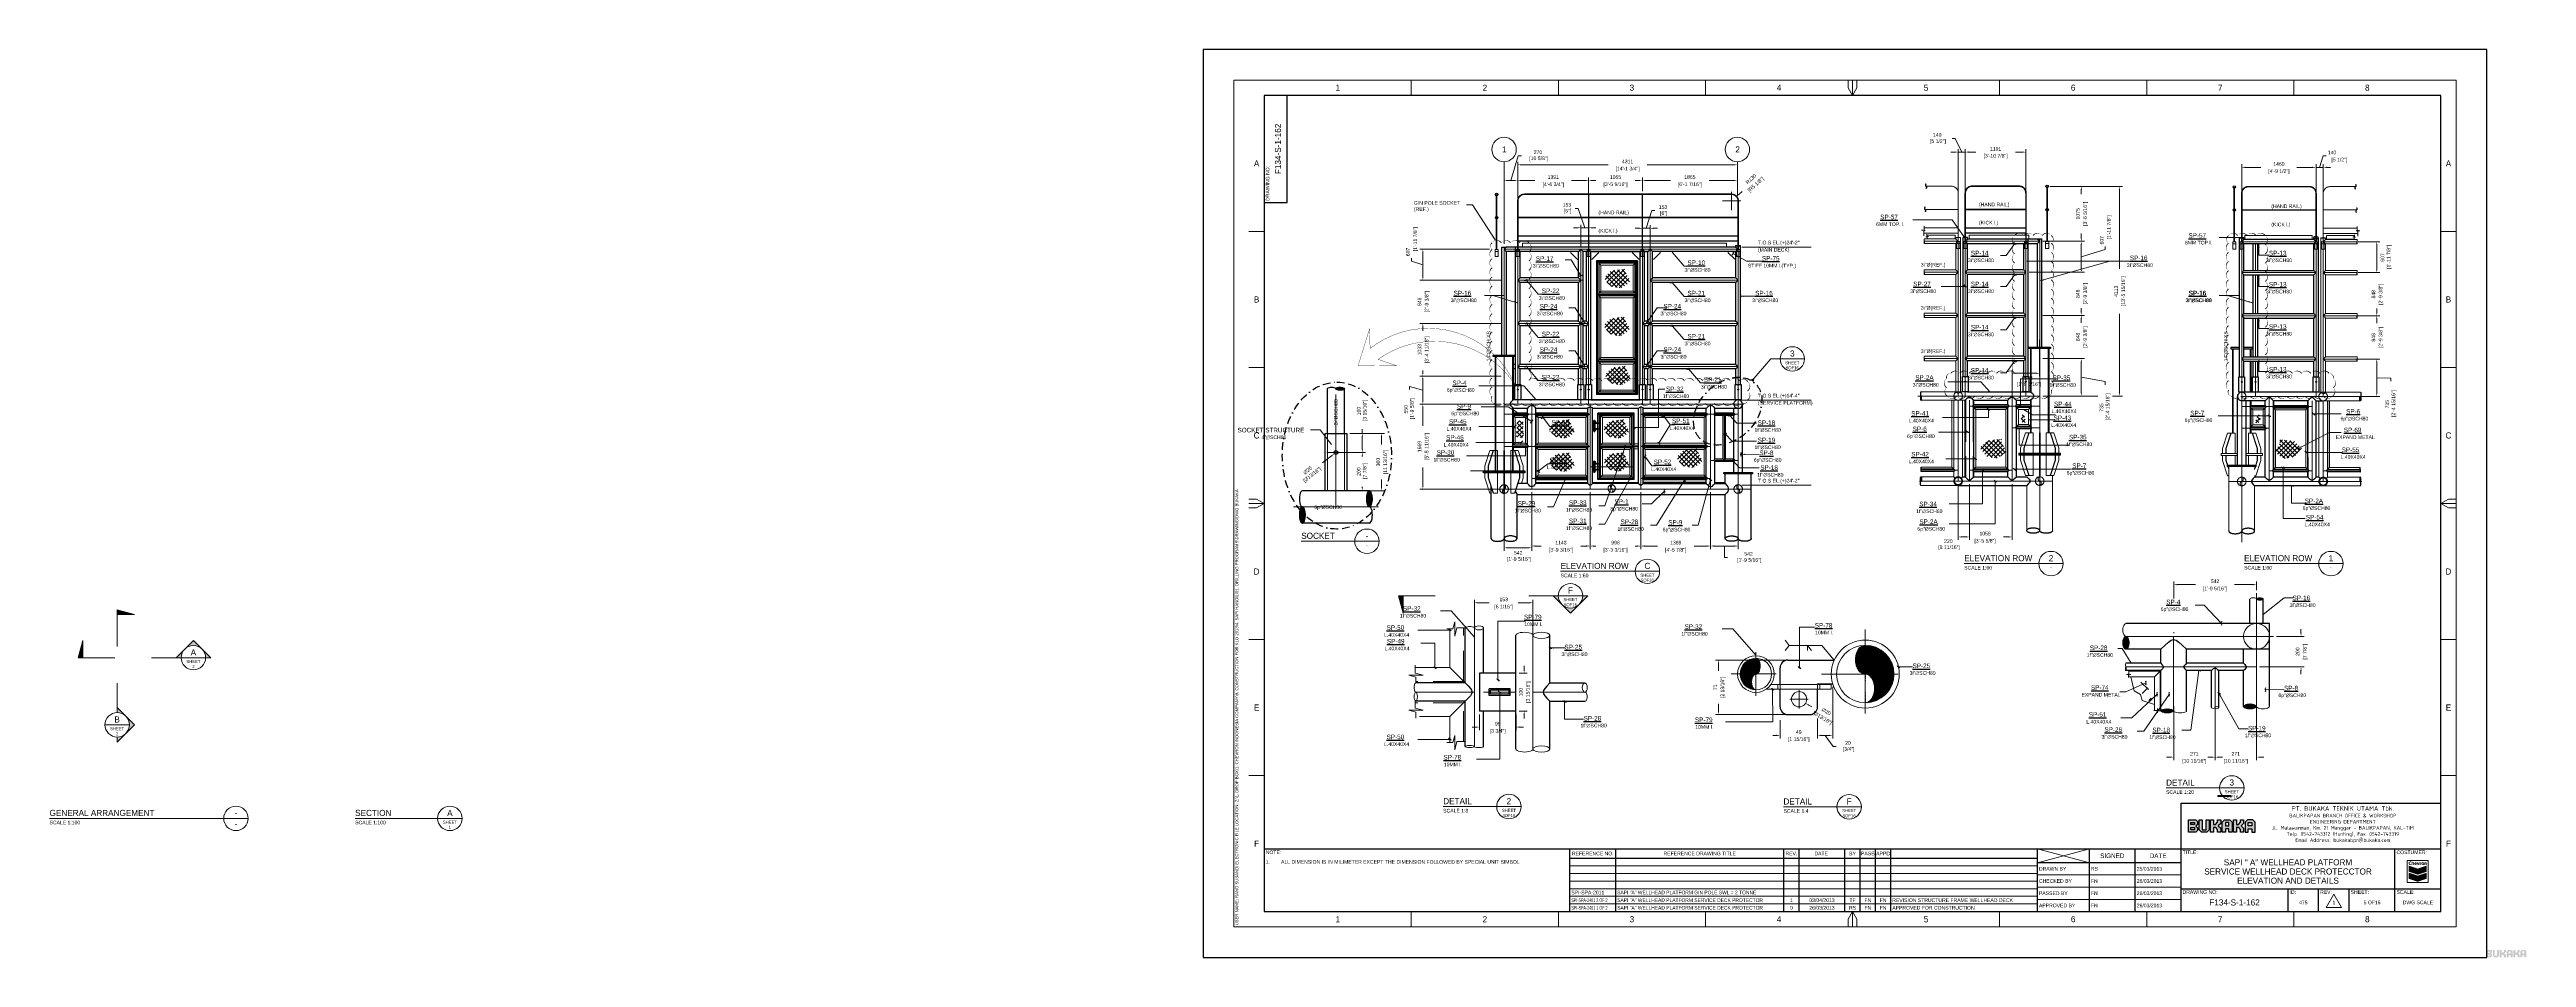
# Paper-space layout '5' of a CAD drawing. Header units: inches. Extents: x -382 to 428, y -5 to 292.
# The model-space entities are those that its viewports show. They can reach past a viewport. Long polylines and large blocks are cut down to what shows.
import ezdxf
from ezdxf.enums import TextEntityAlignment as Align

# ---------------------------------------------------------------- set-up
doc = ezdxf.new("R2010")
doc.units = ezdxf.units.IN
doc.header["$LTSCALE"] = 5
doc.header["$MEASUREMENT"] = 0
for name, pattern in [('BORDER', [1.75, 0.5, -0.25, 0.5, -0.25, 0, -0.25]), ('CENTER', [2, 1.25, -0.25, 0.25, -0.25]), ('HIDDEN', [0.375, 0.25, -0.125]), ('PHANTOM2', [1.25, 0.625, -0.125, 0.125, -0.125, 0.125, -0.125])]:
    doc.linetypes.add(name, pattern=pattern)
for name, color, linetype, lineweight in [('BORDER', 6, 'BORDER', 30), ('CENTER LINE', 1, 'CENTER', 0), ('EXISTING', 8, 'PHANTOM2', 0), ('FITTING', 255, 'Continuous', 50), ('HATCH', 250, 'Continuous', 0), ('HIDDEN', 8, 'HIDDEN', 0), ('MARKING', 6, 'Continuous', 13), ('REVISION CLOUD', 4, 'Continuous', 0), ('SECTION', 2, 'Continuous', 30), ('STRUCTURE', 3, 'Continuous', 25), ('TEXT', 2, 'Continuous', 30)]:
    doc.layers.add(name, color=color, linetype=linetype, lineweight=lineweight)
doc.layers.get('0').freeze()
doc.styles.add('BUKAKA 01', font='simpfrac.shx', dxfattribs={"height": 1.2})
doc.styles.add('BUKAKA A3', font='simpfrac.shx', dxfattribs={"height": 1.35})
doc.dimstyles.new('BUKAKA 01', dxfattribs={"dimtxt": 1.2, "dimasz": 1.2, "dimexe": 1, "dimexo": 1, "dimgap": 0.5, "dimtad": 0, "dimdec": 0, "dimzin": 0, "dimdsep": 46, "dimtxsty": 'BUKAKA 01', "dimcen": 3, "dimclrd": 251, "dimclre": 250, "dimclrt": 2, "dimadec": 0, "dimazin": 0, "dimtfac": 1, "dimtdec": 0, "dimtofl": 0, "dimtmove": 1, "dimatfit": 3, "dimfxl": 10, "dimtolj": 1, "dimtzin": 0, "dimlwd": 0, "dimlwe": 0, "dimarcsym": 0})
pattern_1 = [(45, (126432.027, 48521.047), (-11.2253202, 11.2253202), [])]
pattern_2 = [(45, (123062.959, 48712.125), (-11.2253202, 11.2253202), [])]

# ---------------------------------------------------------------- blocks, each defined once
blk = doc.blocks.new('*D157')
at = {"layer": 'DEFPOINTS', "color": 0, "transparency": 16777216}
for p in [(121.25, 249.28), (121.25, 244.65), (98.07, 242.6)]:
    blk.add_point(p, dxfattribs=at)
at = {"layer": 'STRUCTURE', "color": 250, "linetype": 'Continuous', "lineweight": 0, "transparency": 16777216}
for p, q in [((98.07, 243.6), (98.07, 250.28)), ((121.25, 245.65), (121.25, 250.28))]:
    blk.add_line(p, q, dxfattribs=at)
at = {"layer": 'STRUCTURE', "color": 251, "linetype": 'Continuous', "lineweight": 0, "transparency": 16777216}
for p, q in [((99.27, 249.28), (103.65, 249.28)), ((120.05, 249.28), (115.68, 249.28))]:
    blk.add_line(p, q, dxfattribs=at)
at = {"layer": 'STRUCTURE', "color": 251, "transparency": 16777216}
for points in [[(99.27, 249.48), (99.27, 249.08), (98.07, 249.28)], [(120.05, 249.48), (120.05, 249.08), (121.25, 249.28)]]:
    blk.add_solid(points, dxfattribs=at)
at = {"layer": 'STRUCTURE', "color": 2, "transparency": 16777216, "char_height": 1.2, "attachment_point": 5, "style": 'BUKAKA 01'}
for s, insert in [('\\A1;[4\'-6 3/4"]', (109.66, 247.86)), ('\\A1;1391', (109.66, 250.38))]:
    blk.add_mtext(s, dxfattribs=dict(at, insert=insert))
blk = doc.blocks.new('*D158')
at = {"layer": 'DEFPOINTS', "color": 0, "transparency": 16777216}
for p in [(138.84, 249.28), (138.84, 244.76), (121.25, 242.6)]:
    blk.add_point(p, dxfattribs=at)
at = {"layer": 'STRUCTURE', "color": 250, "linetype": 'Continuous', "lineweight": 0, "transparency": 16777216}
for p, q in [((121.25, 243.6), (121.25, 250.28)), ((138.84, 245.76), (138.84, 250.28))]:
    blk.add_line(p, q, dxfattribs=at)
at = {"layer": 'STRUCTURE', "color": 251, "linetype": 'Continuous', "lineweight": 0, "transparency": 16777216}
for p, q in [((122.45, 249.28), (123.57, 249.28)), ((137.64, 249.28), (136.52, 249.28))]:
    blk.add_line(p, q, dxfattribs=at)
at = {"layer": 'STRUCTURE', "color": 251, "transparency": 16777216}
for points in [[(122.45, 249.48), (122.45, 249.08), (121.25, 249.28)], [(137.64, 249.48), (137.64, 249.08), (138.84, 249.28)]]:
    blk.add_solid(points, dxfattribs=at)
at = {"layer": 'STRUCTURE', "color": 2, "transparency": 16777216, "char_height": 1.2, "attachment_point": 5, "style": 'BUKAKA 01'}
for s, insert in [('\\A1;[3\'-5 9/16"]', (130.04, 247.86)), ('\\A1;1055', (130.04, 250.38))]:
    blk.add_mtext(s, dxfattribs=dict(at, insert=insert))
blk = doc.blocks.new('*D159')
at = {"layer": 'DEFPOINTS', "color": 0, "transparency": 16777216}
for p in [(138.84, 244.76), (169.92, 249.28), (169.92, 246.11)]:
    blk.add_point(p, dxfattribs=at)
at = {"layer": 'STRUCTURE', "color": 250, "linetype": 'Continuous', "lineweight": 0, "transparency": 16777216}
for p, q in [((138.84, 245.76), (138.84, 250.28)), ((169.92, 247.11), (169.92, 250.28))]:
    blk.add_line(p, q, dxfattribs=at)
at = {"layer": 'STRUCTURE', "color": 251, "linetype": 'Continuous', "lineweight": 0, "transparency": 16777216}
for p, q in [((140.04, 249.28), (148.02, 249.28)), ((168.72, 249.28), (160.73, 249.28))]:
    blk.add_line(p, q, dxfattribs=at)
at = {"layer": 'STRUCTURE', "color": 251, "transparency": 16777216}
for points in [[(140.04, 249.48), (140.04, 249.08), (138.84, 249.28)], [(168.72, 249.48), (168.72, 249.08), (169.92, 249.28)]]:
    blk.add_solid(points, dxfattribs=at)
at = {"layer": 'STRUCTURE', "color": 2, "transparency": 16777216, "char_height": 1.2, "attachment_point": 5, "style": 'BUKAKA 01'}
for s, insert in [('\\A1;[6\'-1 7/16"]', (154.38, 247.86)), ('\\A1;1865', (154.38, 250.38))]:
    blk.add_mtext(s, dxfattribs=dict(at, insert=insert))
blk = doc.blocks.new('*D160')
at = {"layer": 'DEFPOINTS', "color": 0, "transparency": 16777216}
for p in [(169.92, 254.4), (98.07, 246.94), (169.92, 246.11)]:
    blk.add_point(p, dxfattribs=at)
at = {"layer": 'STRUCTURE', "color": 250, "linetype": 'Continuous', "lineweight": 0, "transparency": 16777216}
for p, q in [((98.07, 247.94), (98.07, 255.4)), ((169.92, 247.11), (169.92, 255.4))]:
    blk.add_line(p, q, dxfattribs=at)
at = {"layer": 'STRUCTURE', "color": 251, "linetype": 'Continuous', "lineweight": 0, "transparency": 16777216}
for p, q in [((99.27, 254.4), (127.64, 254.4)), ((168.72, 254.4), (140.35, 254.4))]:
    blk.add_line(p, q, dxfattribs=at)
at = {"layer": 'STRUCTURE', "color": 251, "transparency": 16777216}
for points in [[(99.27, 254.6), (99.27, 254.2), (98.07, 254.4)], [(168.72, 254.6), (168.72, 254.2), (169.92, 254.4)]]:
    blk.add_solid(points, dxfattribs=at)
at = {"layer": 'STRUCTURE', "color": 2, "transparency": 16777216, "char_height": 1.2, "attachment_point": 5, "style": 'BUKAKA 01'}
for s, insert in [('\\A1;[14\'-1 3/4"]', (133.99, 252.98)), ('\\A1;4311', (133.99, 255.5))]:
    blk.add_mtext(s, dxfattribs=dict(at, insert=insert))
blk = doc.blocks.new('*D161')
at = {"layer": 'DEFPOINTS', "color": 0, "transparency": 16777216}
for p in [(89.77, 226.76), (67, 216.65), (93.58, 216.65)]:
    blk.add_point(p, dxfattribs=at)
at = {"layer": 'STRUCTURE', "color": 251, "linetype": 'Continuous', "lineweight": 0, "transparency": 16777216}
for p, q in [((63.24, 222.83), (63.24, 223.83)), ((67, 221.7), (63.24, 222.83)), ((67, 225.56), (67, 217.85))]:
    blk.add_line(p, q, dxfattribs=at)
at = {"layer": 'STRUCTURE', "color": 250, "linetype": 'Continuous', "lineweight": 0, "transparency": 16777216}
for p, q in [((88.77, 226.76), (66, 226.76)), ((92.58, 216.65), (66, 216.65))]:
    blk.add_line(p, q, dxfattribs=at)
at = {"layer": 'STRUCTURE', "color": 251, "transparency": 16777216}
for points in [[(66.8, 225.56), (67.2, 225.56), (67, 226.76)], [(66.8, 217.85), (67.2, 217.85), (67, 216.65)]]:
    blk.add_solid(points, dxfattribs=at)
at = {"layer": 'STRUCTURE', "color": 2, "transparency": 16777216, "char_height": 1.2, "attachment_point": 5, "rotation": 90, "style": 'BUKAKA 01'}
for s, insert in [('\\A1;607', (62.14, 225.88)), ('\\A1;[1\'-11 7/8"]', (64.65, 230.08))]:
    blk.add_mtext(s, dxfattribs=dict(at, insert=insert))
blk = doc.blocks.new('*D162')
at = {"layer": 'DEFPOINTS', "color": 0, "transparency": 16777216}
for p in [(93.58, 216.65), (67, 202.51), (93.58, 202.51)]:
    blk.add_point(p, dxfattribs=at)
at = {"layer": 'STRUCTURE', "color": 251, "linetype": 'Continuous', "lineweight": 0, "transparency": 16777216}
for p, q in [((67, 217.85), (67, 219.05)), ((67, 201.31), (67, 200.11))]:
    blk.add_line(p, q, dxfattribs=at)
at = {"layer": 'STRUCTURE', "color": 250, "linetype": 'Continuous', "lineweight": 0, "transparency": 16777216}
for p, q in [((92.58, 216.65), (66, 216.65)), ((92.58, 202.51), (66, 202.51))]:
    blk.add_line(p, q, dxfattribs=at)
at = {"layer": 'STRUCTURE', "color": 251, "transparency": 16777216}
for points in [[(66.8, 217.85), (67.2, 217.85), (67, 216.65)], [(66.8, 201.31), (67.2, 201.31), (67, 202.51)]]:
    blk.add_solid(points, dxfattribs=at)
at = {"layer": 'STRUCTURE', "color": 2, "transparency": 16777216, "char_height": 1.2, "attachment_point": 5, "rotation": 90, "style": 'BUKAKA 01'}
for s, insert in [('\\A1;848', (65.9, 209.58)), ('\\A1;[2\'-9 3/8"]', (68.42, 209.58))]:
    blk.add_mtext(s, dxfattribs=dict(at, insert=insert))
blk = doc.blocks.new('*D163')
at = {"layer": 'DEFPOINTS', "color": 0, "transparency": 16777216}
for p in [(93.58, 202.51), (67, 185.3), (93.58, 185.3)]:
    blk.add_point(p, dxfattribs=at)
at = {"layer": 'STRUCTURE', "color": 250, "linetype": 'Continuous', "lineweight": 0, "transparency": 16777216}
for p, q in [((92.58, 202.51), (66, 202.51)), ((92.58, 185.3), (66, 185.3))]:
    blk.add_line(p, q, dxfattribs=at)
at = {"layer": 'STRUCTURE', "color": 251, "linetype": 'Continuous', "lineweight": 0, "transparency": 16777216}
for p, q in [((67, 201.31), (67, 200.72)), ((67, 186.5), (67, 187.09))]:
    blk.add_line(p, q, dxfattribs=at)
at = {"layer": 'STRUCTURE', "color": 251, "transparency": 16777216}
for points in [[(66.8, 201.31), (67.2, 201.31), (67, 202.51)], [(66.8, 186.5), (67.2, 186.5), (67, 185.3)]]:
    blk.add_solid(points, dxfattribs=at)
at = {"layer": 'STRUCTURE', "color": 2, "transparency": 16777216, "char_height": 1.2, "attachment_point": 5, "rotation": 90, "style": 'BUKAKA 01'}
for s, insert in [('\\A1;1033', (65.9, 193.9)), ('\\A1;[3\'-4 11/16"]', (68.42, 193.9))]:
    blk.add_mtext(s, dxfattribs=dict(at, insert=insert))
blk = doc.blocks.new('*D164')
at = {"layer": 'DEFPOINTS', "color": 0, "transparency": 16777216}
for p in [(93.58, 185.3), (67, 176.13), (93.58, 176.13)]:
    blk.add_point(p, dxfattribs=at)
at = {"layer": 'STRUCTURE', "color": 251, "linetype": 'Continuous', "lineweight": 0, "transparency": 16777216}
for p, q in [((67, 180.71), (62.62, 181.86)), ((62.62, 181.86), (62.62, 180.86)), ((67, 184.1), (67, 177.33))]:
    blk.add_line(p, q, dxfattribs=at)
at = {"layer": 'STRUCTURE', "color": 250, "linetype": 'Continuous', "lineweight": 0, "transparency": 16777216}
for p, q in [((92.58, 185.3), (66, 185.3)), ((92.58, 176.13), (66, 176.13))]:
    blk.add_line(p, q, dxfattribs=at)
at = {"layer": 'STRUCTURE', "color": 251, "transparency": 16777216}
for points in [[(66.8, 184.1), (67.2, 184.1), (67, 185.3)], [(66.8, 177.33), (67.2, 177.33), (67, 176.13)]]:
    blk.add_solid(points, dxfattribs=at)
at = {"layer": 'STRUCTURE', "color": 2, "transparency": 16777216, "insert": (62.62, 174.42), "char_height": 1.2, "attachment_point": 5, "rotation": 90, "style": 'BUKAKA 01'}
blk.add_mtext('\\A1;550\\P [1\'-9 5/8"]', dxfattribs=at)
blk = doc.blocks.new('*D165')
at = {"layer": 'DEFPOINTS', "color": 0, "transparency": 16777216}
for p in [(93.58, 176.13), (67, 148.31), (90.43, 148.31)]:
    blk.add_point(p, dxfattribs=at)
at = {"layer": 'STRUCTURE', "color": 250, "linetype": 'Continuous', "lineweight": 0, "transparency": 16777216}
for p, q in [((92.58, 176.13), (66, 176.13)), ((89.43, 148.31), (66, 148.31))]:
    blk.add_line(p, q, dxfattribs=at)
at = {"layer": 'STRUCTURE', "color": 251, "linetype": 'Continuous', "lineweight": 0, "transparency": 16777216}
for p, q in [((67, 174.93), (67, 169.03)), ((67, 149.51), (67, 155.41))]:
    blk.add_line(p, q, dxfattribs=at)
at = {"layer": 'STRUCTURE', "color": 251, "transparency": 16777216}
for points in [[(66.8, 174.93), (67.2, 174.93), (67, 176.13)], [(66.8, 149.51), (67.2, 149.51), (67, 148.31)]]:
    blk.add_solid(points, dxfattribs=at)
at = {"layer": 'STRUCTURE', "color": 2, "transparency": 16777216, "char_height": 1.2, "attachment_point": 5, "rotation": 90, "style": 'BUKAKA 01'}
for s, insert in [('\\A1;1669', (65.9, 162.22)), ('\\A1;[5\'-5 11/16"]', (68.42, 162.22))]:
    blk.add_mtext(s, dxfattribs=dict(at, insert=insert))
blk = doc.blocks.new('*D166')
at = {"layer": 'DEFPOINTS', "color": 0, "transparency": 16777216}
for p in [(264.35, 258.56), (244.5, 243.41), (264.35, 243.41)]:
    blk.add_point(p, dxfattribs=at)
at = {"layer": 'STRUCTURE', "color": 250, "linetype": 'Continuous', "lineweight": 0, "transparency": 16777216}
for p, q in [((244.5, 244.41), (244.5, 259.56)), ((264.35, 244.41), (264.35, 259.56))]:
    blk.add_line(p, q, dxfattribs=at)
at = {"layer": 'STRUCTURE', "color": 251, "linetype": 'Continuous', "lineweight": 0, "transparency": 16777216}
for p, q in [((245.7, 258.56), (247.95, 258.56)), ((263.15, 258.56), (260.9, 258.56))]:
    blk.add_line(p, q, dxfattribs=at)
at = {"layer": 'STRUCTURE', "color": 251, "transparency": 16777216}
for points in [[(245.7, 258.76), (245.7, 258.36), (244.5, 258.56)], [(263.15, 258.76), (263.15, 258.36), (264.35, 258.56)]]:
    blk.add_solid(points, dxfattribs=at)
at = {"layer": 'STRUCTURE', "color": 2, "transparency": 16777216, "char_height": 1.2, "attachment_point": 5, "style": 'BUKAKA 01'}
for s, insert in [('\\A1;1191', (254.42, 259.66)), ('\\A1;[3\'-10 7/8"]', (254.42, 257.15))]:
    blk.add_mtext(s, dxfattribs=dict(at, insert=insert))
blk = doc.blocks.new('*D167')
at = {"layer": 'DEFPOINTS', "color": 0, "transparency": 16777216}
for p in [(271.28, 247.32), (268.83, 229.39), (282.45, 229.39)]:
    blk.add_point(p, dxfattribs=at)
at = {"layer": 'STRUCTURE', "color": 250, "linetype": 'Continuous', "lineweight": 0, "transparency": 16777216}
for p, q in [((272.28, 247.32), (283.45, 247.32)), ((269.83, 229.39), (283.45, 229.39))]:
    blk.add_line(p, q, dxfattribs=at)
at = {"layer": 'STRUCTURE', "color": 251, "linetype": 'Continuous', "lineweight": 0, "transparency": 16777216}
for p, q in [((282.45, 246.12), (282.45, 244.83)), ((282.45, 230.59), (282.45, 231.88))]:
    blk.add_line(p, q, dxfattribs=at)
at = {"layer": 'STRUCTURE', "color": 251, "transparency": 16777216}
for points in [[(282.25, 246.12), (282.65, 246.12), (282.45, 247.32)], [(282.25, 230.59), (282.65, 230.59), (282.45, 229.39)]]:
    blk.add_solid(points, dxfattribs=at)
at = {"layer": 'STRUCTURE', "color": 2, "transparency": 16777216, "char_height": 1.2, "attachment_point": 5, "rotation": 90, "style": 'BUKAKA 01'}
for s, insert in [('\\A1;1075', (281.35, 238.36)), ('\\A1;[3\'-6 5/16"]', (283.87, 238.36))]:
    blk.add_mtext(s, dxfattribs=dict(at, insert=insert))
blk = doc.blocks.new('*D168')
at = {"layer": 'DEFPOINTS', "color": 0, "transparency": 16777216}
for p in [(268.83, 229.39), (264.35, 219.28), (282.45, 219.28)]:
    blk.add_point(p, dxfattribs=at)
at = {"layer": 'STRUCTURE', "color": 250, "linetype": 'Continuous', "lineweight": 0, "transparency": 16777216}
for p, q in [((269.83, 229.39), (283.45, 229.39)), ((265.35, 219.28), (283.45, 219.28))]:
    blk.add_line(p, q, dxfattribs=at)
at = {"layer": 'STRUCTURE', "color": 251, "linetype": 'Continuous', "lineweight": 0, "transparency": 16777216}
for p, q in [((282.45, 228.19), (282.45, 220.48)), ((290.25, 226.67), (290.25, 227.67)), ((282.45, 224.33), (290.25, 226.67))]:
    blk.add_line(p, q, dxfattribs=at)
at = {"layer": 'STRUCTURE', "color": 251, "transparency": 16777216}
for points in [[(282.25, 228.19), (282.65, 228.19), (282.45, 229.39)], [(282.25, 220.48), (282.65, 220.48), (282.45, 219.28)]]:
    blk.add_solid(points, dxfattribs=at)
at = {"layer": 'STRUCTURE', "color": 2, "transparency": 16777216, "char_height": 1.2, "attachment_point": 5, "rotation": 90, "style": 'BUKAKA 01'}
for s, insert in [('\\A1;[1\'-11 7/8"]', (291.66, 233.92)), ('\\A1;607', (289.15, 229.72))]:
    blk.add_mtext(s, dxfattribs=dict(at, insert=insert))
blk = doc.blocks.new('*D169')
at = {"layer": 'DEFPOINTS', "color": 0, "transparency": 16777216}
for p in [(268.83, 219.28), (268.83, 205.14), (282.45, 205.14)]:
    blk.add_point(p, dxfattribs=at)
at = {"layer": 'STRUCTURE', "color": 250, "linetype": 'Continuous', "lineweight": 0, "transparency": 16777216}
for p, q in [((269.83, 219.28), (283.45, 219.28)), ((269.83, 205.14), (283.45, 205.14))]:
    blk.add_line(p, q, dxfattribs=at)
at = {"layer": 'STRUCTURE', "color": 251, "linetype": 'Continuous', "lineweight": 0, "transparency": 16777216}
for p, q in [((282.45, 220.48), (282.45, 221.68)), ((282.45, 203.94), (282.45, 202.74))]:
    blk.add_line(p, q, dxfattribs=at)
at = {"layer": 'STRUCTURE', "color": 251, "transparency": 16777216}
for points in [[(282.25, 220.48), (282.65, 220.48), (282.45, 219.28)], [(282.25, 203.94), (282.65, 203.94), (282.45, 205.14)]]:
    blk.add_solid(points, dxfattribs=at)
at = {"layer": 'STRUCTURE', "color": 2, "transparency": 16777216, "char_height": 1.2, "attachment_point": 5, "rotation": 90, "style": 'BUKAKA 01'}
for s, insert in [('\\A1;848', (281.35, 212.21)), ('\\A1;[2\'-9 3/8"]', (283.87, 212.21))]:
    blk.add_mtext(s, dxfattribs=dict(at, insert=insert))
blk = doc.blocks.new('*D170')
at = {"layer": 'DEFPOINTS', "color": 0, "transparency": 16777216}
for p in [(268.83, 205.14), (268.83, 191.01), (282.45, 191.01)]:
    blk.add_point(p, dxfattribs=at)
at = {"layer": 'STRUCTURE', "color": 250, "linetype": 'Continuous', "lineweight": 0, "transparency": 16777216}
for p, q in [((269.83, 205.14), (283.45, 205.14)), ((269.83, 191.01), (283.45, 191.01))]:
    blk.add_line(p, q, dxfattribs=at)
at = {"layer": 'STRUCTURE', "color": 251, "linetype": 'Continuous', "lineweight": 0, "transparency": 16777216}
for p, q in [((282.45, 206.34), (282.45, 207.54)), ((282.45, 189.81), (282.45, 188.61))]:
    blk.add_line(p, q, dxfattribs=at)
at = {"layer": 'STRUCTURE', "color": 251, "transparency": 16777216}
for points in [[(282.25, 206.34), (282.65, 206.34), (282.45, 205.14)], [(282.25, 189.81), (282.65, 189.81), (282.45, 191.01)]]:
    blk.add_solid(points, dxfattribs=at)
at = {"layer": 'STRUCTURE', "color": 2, "transparency": 16777216, "char_height": 1.2, "attachment_point": 5, "rotation": 90, "style": 'BUKAKA 01'}
for s, insert in [('\\A1;848', (281.35, 198.08)), ('\\A1;[2\'-9 3/8"]', (283.87, 198.08))]:
    blk.add_mtext(s, dxfattribs=dict(at, insert=insert))
blk = doc.blocks.new('*D171')
at = {"layer": 'DEFPOINTS', "color": 0, "transparency": 16777216}
for p in [(268.83, 191.01), (268.83, 178.76), (282.45, 178.76)]:
    blk.add_point(p, dxfattribs=at)
at = {"layer": 'STRUCTURE', "color": 250, "linetype": 'Continuous', "lineweight": 0, "transparency": 16777216}
for p, q in [((269.83, 191.01), (283.45, 191.01)), ((269.83, 178.76), (283.45, 178.76))]:
    blk.add_line(p, q, dxfattribs=at)
at = {"layer": 'STRUCTURE', "color": 251, "linetype": 'Continuous', "lineweight": 0, "transparency": 16777216}
for p, q in [((282.45, 189.81), (282.45, 179.96)), ((282.45, 184.88), (290.25, 183.46)), ((290.25, 183.46), (290.25, 182.46))]:
    blk.add_line(p, q, dxfattribs=at)
at = {"layer": 'STRUCTURE', "color": 251, "transparency": 16777216}
for points in [[(282.25, 189.81), (282.65, 189.81), (282.45, 191.01)], [(282.25, 179.96), (282.65, 179.96), (282.45, 178.76)]]:
    blk.add_solid(points, dxfattribs=at)
at = {"layer": 'STRUCTURE', "color": 2, "transparency": 16777216, "insert": (290.25, 174.99), "char_height": 1.2, "attachment_point": 5, "rotation": 90, "style": 'BUKAKA 01'}
blk.add_mtext('\\A1;735\\P [2\'-4 15/16"]', dxfattribs=at)
blk = doc.blocks.new('*D172')
at = {"layer": 'DEFPOINTS', "color": 0, "transparency": 16777216}
for p in [(277.87, 247.32), (277.87, 178.76), (294.92, 178.76)]:
    blk.add_point(p, dxfattribs=at)
at = {"layer": 'STRUCTURE', "color": 250, "linetype": 'Continuous', "lineweight": 0, "transparency": 16777216}
for p, q in [((278.87, 247.32), (295.92, 247.32)), ((278.87, 178.76), (287.83, 178.76)), ((292.66, 178.76), (295.92, 178.76))]:
    blk.add_line(p, q, dxfattribs=at)
at = {"layer": 'STRUCTURE', "color": 251, "linetype": 'Continuous', "lineweight": 0, "transparency": 16777216}
for p, q in [((294.92, 246.12), (294.92, 220.42)), ((294.92, 179.96), (294.92, 205.65))]:
    blk.add_line(p, q, dxfattribs=at)
at = {"layer": 'STRUCTURE', "color": 251, "transparency": 16777216}
for points in [[(294.72, 246.12), (295.12, 246.12), (294.92, 247.32)], [(294.72, 179.96), (295.12, 179.96), (294.92, 178.76)]]:
    blk.add_solid(points, dxfattribs=at)
at = {"layer": 'STRUCTURE', "color": 2, "transparency": 16777216, "char_height": 1.2, "attachment_point": 5, "rotation": 90, "style": 'BUKAKA 01'}
for s, insert in [('\\A1;4113', (293.82, 213.04)), ('\\A1;[13\'-5 15/16"]', (296.33, 213.04))]:
    blk.add_mtext(s, dxfattribs=dict(at, insert=insert))
blk = doc.blocks.new('_Integral')
at = {"color": 0, "linetype": 'ByBlock', "lineweight": -2}
for centre, start, end in [((0.44, -0.09), 102, 168), ((-0.44, 0.09), 282, 348)]:
    blk.add_arc(centre, 0.454, start, end, dxfattribs=at)
blk = doc.blocks.new('*D218')
at = {"layer": 'DEFPOINTS', "color": 0, "transparency": 16777216}
for p in [(339.78, 117.05), (339.78, 114.26), (312.68, 100.13)]:
    blk.add_point(p, dxfattribs=at)
at = {"layer": 'HATCH', "color": 250, "linetype": 'Continuous', "lineweight": 0, "transparency": 16777216}
for p, q in [((312.68, 112.53), (312.68, 118.05)), ((339.78, 115.26), (339.78, 118.05)), ((312.68, 101.13), (312.68, 101.56))]:
    blk.add_line(p, q, dxfattribs=at)
at = {"layer": 'HATCH', "color": 251, "linetype": 'Continuous', "lineweight": 0, "transparency": 16777216}
for p, q in [((313.88, 117.05), (319.87, 117.05)), ((338.58, 117.05), (332.58, 117.05))]:
    blk.add_line(p, q, dxfattribs=at)
at = {"layer": 'HATCH', "color": 251, "transparency": 16777216}
for points in [[(313.88, 117.25), (313.88, 116.85), (312.68, 117.05)], [(338.58, 117.25), (338.58, 116.85), (339.78, 117.05)]]:
    blk.add_solid(points, dxfattribs=at)
at = {"layer": 'HATCH', "color": 2, "transparency": 16777216, "char_height": 1.2, "attachment_point": 5, "style": 'BUKAKA 01'}
for s, insert in [('\\A1;[1\'-9 5/16"]', (326.23, 115.64)), ('\\A1;542', (326.23, 118.15))]:
    blk.add_mtext(s, dxfattribs=dict(at, insert=insert))
blk = doc.blocks.new('*D219')
at = {"layer": 'DEFPOINTS', "color": 0, "transparency": 16777216}
for p in [(312.68, 78.17), (326.23, 78.17), (326.23, 60.63)]:
    blk.add_point(p, dxfattribs=at)
at = {"layer": 'HATCH', "color": 250, "linetype": 'Continuous', "lineweight": 0, "transparency": 16777216}
for p, q in [((312.68, 77.17), (312.68, 59.63)), ((326.23, 77.17), (326.23, 59.63))]:
    blk.add_line(p, q, dxfattribs=at)
at = {"layer": 'HATCH', "color": 251, "linetype": 'Continuous', "lineweight": 0, "transparency": 16777216}
for p, q in [((311.48, 60.63), (310.28, 60.63)), ((327.43, 60.63), (328.63, 60.63))]:
    blk.add_line(p, q, dxfattribs=at)
at = {"layer": 'HATCH', "color": 251, "transparency": 16777216}
for points in [[(311.48, 60.83), (311.48, 60.43), (312.68, 60.63)], [(327.43, 60.83), (327.43, 60.43), (326.23, 60.63)]]:
    blk.add_solid(points, dxfattribs=at)
at = {"layer": 'HATCH', "color": 2, "transparency": 16777216, "char_height": 1.2, "attachment_point": 5, "style": 'BUKAKA 01'}
for s, insert in [('\\A1;[10 11/16"]', (319.45, 59.22)), ('\\A1;271', (319.45, 61.73))]:
    blk.add_mtext(s, dxfattribs=dict(at, insert=insert))
blk = doc.blocks.new('*D220')
at = {"layer": 'DEFPOINTS', "color": 0, "transparency": 16777216}
for p in [(326.23, 78.17), (339.78, 79.91), (339.78, 60.63)]:
    blk.add_point(p, dxfattribs=at)
at = {"layer": 'HATCH', "color": 250, "linetype": 'Continuous', "lineweight": 0, "transparency": 16777216}
for p, q in [((326.23, 77.17), (326.23, 59.63)), ((339.78, 78.91), (339.78, 59.63))]:
    blk.add_line(p, q, dxfattribs=at)
at = {"layer": 'HATCH', "color": 251, "linetype": 'Continuous', "lineweight": 0, "transparency": 16777216}
for p, q in [((325.03, 60.63), (323.83, 60.63)), ((340.98, 60.63), (342.18, 60.63))]:
    blk.add_line(p, q, dxfattribs=at)
at = {"layer": 'HATCH', "color": 251, "transparency": 16777216}
for points in [[(325.03, 60.83), (325.03, 60.43), (326.23, 60.63)], [(340.98, 60.83), (340.98, 60.43), (339.78, 60.63)]]:
    blk.add_solid(points, dxfattribs=at)
at = {"layer": 'HATCH', "color": 2, "transparency": 16777216, "char_height": 1.2, "attachment_point": 5, "style": 'BUKAKA 01'}
for s, insert in [('\\A1;[10 11/16"]', (333, 59.22)), ('\\A1;271', (333, 61.73))]:
    blk.add_mtext(s, dxfattribs=dict(at, insert=insert))
blk = doc.blocks.new('*D221')
at = {"layer": 'DEFPOINTS', "color": 0, "transparency": 16777216}
for p in [(345.31, 100.13), (339.78, 90.13), (354.34, 90.13)]:
    blk.add_point(p, dxfattribs=at)
at = {"layer": 'HATCH', "color": 250, "linetype": 'Continuous', "lineweight": 0, "transparency": 16777216}
for p, q in [((346.31, 100.13), (355.34, 100.13)), ((340.78, 90.13), (355.34, 90.13))]:
    blk.add_line(p, q, dxfattribs=at)
at = {"layer": 'HATCH', "color": 251, "linetype": 'Continuous', "lineweight": 0, "transparency": 16777216}
for p, q in [((354.34, 101.33), (354.34, 102.53)), ((354.34, 88.93), (354.34, 87.73))]:
    blk.add_line(p, q, dxfattribs=at)
at = {"layer": 'HATCH', "color": 251, "transparency": 16777216}
for points in [[(354.14, 101.33), (354.54, 101.33), (354.34, 100.13)], [(354.14, 88.93), (354.54, 88.93), (354.34, 90.13)]]:
    blk.add_solid(points, dxfattribs=at)
at = {"layer": 'HATCH', "color": 2, "transparency": 16777216, "char_height": 1.2, "attachment_point": 5, "rotation": 90, "style": 'BUKAKA 01'}
for s, insert in [('\\A1;[7 7/8"]', (355.76, 95.13)), ('\\A1;200', (353.24, 95.13))]:
    blk.add_mtext(s, dxfattribs=dict(at, insert=insert))
blk = doc.blocks.new('*D222')
at = {"layer": 'DEFPOINTS', "color": 0, "transparency": 16777216}
for p in [(103.04, 111.13), (83.85, 95.73), (103.04, 95.73)]:
    blk.add_point(p, dxfattribs=at)
at = {"layer": 'HATCH', "color": 250, "linetype": 'Continuous', "lineweight": 0, "transparency": 16777216}
for p, q in [((83.85, 96.73), (83.85, 112.13)), ((103.04, 96.73), (103.04, 112.13))]:
    blk.add_line(p, q, dxfattribs=at)
at = {"layer": 'HATCH', "color": 251, "linetype": 'Continuous', "lineweight": 0, "transparency": 16777216}
for p, q in [((85.05, 111.13), (88.66, 111.13)), ((101.84, 111.13), (98.23, 111.13))]:
    blk.add_line(p, q, dxfattribs=at)
at = {"layer": 'HATCH', "color": 251, "transparency": 16777216}
for points in [[(85.05, 111.33), (85.05, 110.93), (83.85, 111.13)], [(101.84, 111.33), (101.84, 110.93), (103.04, 111.13)]]:
    blk.add_solid(points, dxfattribs=at)
at = {"layer": 'HATCH', "color": 2, "transparency": 16777216, "char_height": 1.2, "attachment_point": 5, "style": 'BUKAKA 01'}
for s, insert in [('\\A1;[6 1/16"]', (93.45, 109.71)), ('\\A1;153', (93.45, 112.23))]:
    blk.add_mtext(s, dxfattribs=dict(at, insert=insert))
blk = doc.blocks.new('*D223')
at = {"layer": 'DEFPOINTS', "color": 0, "transparency": 16777216}
for p in [(85.56, 75.63), (97.48, 75.63), (97.48, 70.46)]:
    blk.add_point(p, dxfattribs=at)
at = {"layer": 'HATCH', "color": 250, "linetype": 'Continuous', "lineweight": 0, "transparency": 16777216}
for p, q in [((85.56, 74.63), (85.56, 69.46)), ((97.48, 74.63), (97.48, 69.46))]:
    blk.add_line(p, q, dxfattribs=at)
at = {"layer": 'HATCH', "color": 251, "linetype": 'Continuous', "lineweight": 0, "transparency": 16777216}
for p, q in [((84.36, 70.46), (83.16, 70.46)), ((98.68, 70.46), (99.88, 70.46))]:
    blk.add_line(p, q, dxfattribs=at)
at = {"layer": 'HATCH', "color": 251, "transparency": 16777216}
for points in [[(84.36, 70.66), (84.36, 70.26), (85.56, 70.46)], [(98.68, 70.66), (98.68, 70.26), (97.48, 70.46)]]:
    blk.add_solid(points, dxfattribs=at)
at = {"layer": 'HATCH', "color": 2, "transparency": 16777216, "char_height": 1.2, "attachment_point": 5, "style": 'BUKAKA 01'}
for s, insert in [('\\A1;[3 3/4"]', (91.52, 69.04)), ('\\A1;95', (91.52, 71.56))]:
    blk.add_mtext(s, dxfattribs=dict(at, insert=insert))
blk = doc.blocks.new('*D224')
at = {"layer": 'DEFPOINTS', "color": 0, "transparency": 16777216}
for p in [(97.48, 88.13), (97.48, 75.63), (100.14, 75.63)]:
    blk.add_point(p, dxfattribs=at)
at = {"layer": 'HATCH', "color": 251, "linetype": 'Continuous', "lineweight": 0, "transparency": 16777216}
for p, q in [((100.14, 89.33), (100.14, 90.53)), ((100.14, 74.43), (100.14, 73.23))]:
    blk.add_line(p, q, dxfattribs=at)
at = {"layer": 'HATCH', "color": 250, "linetype": 'Continuous', "lineweight": 0, "transparency": 16777216}
for p, q in [((98.48, 88.13), (101.14, 88.13)), ((98.48, 75.63), (101.14, 75.63))]:
    blk.add_line(p, q, dxfattribs=at)
at = {"layer": 'HATCH', "color": 251, "transparency": 16777216}
for points in [[(99.94, 89.33), (100.34, 89.33), (100.14, 88.13)], [(99.94, 74.43), (100.34, 74.43), (100.14, 75.63)]]:
    blk.add_solid(points, dxfattribs=at)
at = {"layer": 'HATCH', "color": 2, "transparency": 16777216, "char_height": 1.2, "attachment_point": 5, "rotation": 90, "style": 'BUKAKA 01'}
for s, insert in [('\\A1;100', (99.04, 81.88)), ('\\A1;[3 15/16"]', (101.56, 81.88))]:
    blk.add_mtext(s, dxfattribs=dict(at, insert=insert))
blk = doc.blocks.new('*D225')
at = {"layer": 'DEFPOINTS', "color": 0, "transparency": 16777216}
for p in [(183.89, 73.68), (196.14, 74.22), (196.14, 67.75)]:
    blk.add_point(p, dxfattribs=at)
at = {"layer": 'HATCH', "color": 250, "linetype": 'Continuous', "lineweight": 0, "transparency": 16777216}
for p, q in [((196.14, 73.22), (196.14, 66.75)), ((183.89, 72.68), (183.89, 66.75))]:
    blk.add_line(p, q, dxfattribs=at)
at = {"layer": 'HATCH', "color": 251, "linetype": 'Continuous', "lineweight": 0, "transparency": 16777216}
for p, q in [((182.69, 67.75), (181.49, 67.75)), ((197.34, 67.75), (198.54, 67.75))]:
    blk.add_line(p, q, dxfattribs=at)
at = {"layer": 'HATCH', "color": 251, "transparency": 16777216}
for points in [[(182.69, 67.95), (182.69, 67.55), (183.89, 67.75)], [(197.34, 67.95), (197.34, 67.55), (196.14, 67.75)]]:
    blk.add_solid(points, dxfattribs=at)
at = {"layer": 'HATCH', "color": 2, "transparency": 16777216, "char_height": 1.2, "attachment_point": 5, "style": 'BUKAKA 01'}
for s, insert in [('\\A1;[1 15/16"]', (190.01, 66.34)), ('\\A1;49', (190.01, 68.85))]:
    blk.add_mtext(s, dxfattribs=dict(at, insert=insert))
blk = doc.blocks.new('*D226')
at = {"layer": 'DEFPOINTS', "color": 0, "transparency": 16777216}
for p in [(188.84, 92.37), (163.77, 74.55), (188.84, 74.55)]:
    blk.add_point(p, dxfattribs=at)
at = {"layer": 'HATCH', "color": 250, "linetype": 'Continuous', "lineweight": 0, "transparency": 16777216}
for p, q in [((187.84, 92.37), (162.77, 92.37)), ((187.84, 74.55), (162.77, 74.55))]:
    blk.add_line(p, q, dxfattribs=at)
at = {"layer": 'HATCH', "color": 251, "linetype": 'Continuous', "lineweight": 0, "transparency": 16777216}
for p, q in [((163.77, 91.17), (163.77, 88.82)), ((163.77, 75.75), (163.77, 78.11))]:
    blk.add_line(p, q, dxfattribs=at)
at = {"layer": 'HATCH', "color": 251, "transparency": 16777216}
for points in [[(163.57, 91.17), (163.97, 91.17), (163.77, 92.37)], [(163.57, 75.75), (163.97, 75.75), (163.77, 74.55)]]:
    blk.add_solid(points, dxfattribs=at)
at = {"layer": 'HATCH', "color": 2, "transparency": 16777216, "char_height": 1.2, "attachment_point": 5, "rotation": 90, "style": 'BUKAKA 01'}
for s, insert in [('\\A1;71', (162.67, 83.46)), ('\\A1;[2 13/16"]', (165.18, 83.46))]:
    blk.add_mtext(s, dxfattribs=dict(at, insert=insert))
blk = doc.blocks.new('*D227')
at = {"layer": 'DEFPOINTS', "color": 0, "transparency": 16777216}
for p in [(201.1, 84.62), (196.14, 74.22), (201.1, 67.75)]:
    blk.add_point(p, dxfattribs=at)
at = {"layer": 'HATCH', "color": 250, "linetype": 'Continuous', "lineweight": 0, "transparency": 16777216}
for p, q in [((201.1, 83.62), (201.1, 66.75)), ((196.14, 73.22), (196.14, 66.75))]:
    blk.add_line(p, q, dxfattribs=at)
at = {"layer": 'HATCH', "color": 251, "linetype": 'Continuous', "lineweight": 0, "transparency": 16777216}
for p, q in [((197.34, 67.75), (199.9, 67.75)), ((198.62, 67.75), (201.24, 64.11)), ((201.24, 64.11), (202.24, 64.11))]:
    blk.add_line(p, q, dxfattribs=at)
at = {"layer": 'HATCH', "color": 251, "transparency": 16777216}
for points in [[(197.34, 67.95), (197.34, 67.55), (196.14, 67.75)], [(199.9, 67.95), (199.9, 67.55), (201.1, 67.75)]]:
    blk.add_solid(points, dxfattribs=at)
at = {"layer": 'HATCH', "color": 2, "transparency": 16777216, "insert": (206.11, 64.11), "char_height": 1.2, "attachment_point": 5, "style": 'BUKAKA 01'}
blk.add_mtext('\\A1;20\\P [3/4"]', dxfattribs=at)
blk = doc.blocks.new('*D228')
at = {"layer": 'DEFPOINTS', "color": 0, "transparency": 16777216}
for p in [(242.17, 150.94), (245.83, 150.94), (242.17, 132.66)]:
    blk.add_point(p, dxfattribs=at)
at = {"layer": 'HATCH', "color": 250, "linetype": 'Continuous', "lineweight": 0, "transparency": 16777216}
for p, q in [((242.17, 149.94), (242.17, 131.66)), ((245.83, 149.94), (245.83, 131.66))]:
    blk.add_line(p, q, dxfattribs=at)
at = {"layer": 'HATCH', "color": 251, "linetype": 'Continuous', "lineweight": 0, "transparency": 16777216}
blk.add_line((244.63, 132.66), (243.37, 132.66), dxfattribs=at)
at = {"layer": 'HATCH', "color": 251, "transparency": 16777216}
for points in [[(243.37, 132.86), (243.37, 132.46), (242.17, 132.66)], [(244.63, 132.86), (244.63, 132.46), (245.83, 132.66)]]:
    blk.add_solid(points, dxfattribs=at)
at = {"layer": 'HATCH', "color": 2, "transparency": 16777216, "insert": (238.95, 130.12), "char_height": 1.2, "attachment_point": 5, "style": 'BUKAKA 01'}
blk.add_mtext('\\A1;220\\P [8 11/16"]', dxfattribs=at)
blk = doc.blocks.new('*D229')
at = {"layer": 'DEFPOINTS', "color": 0, "transparency": 16777216}
for p in [(242.17, 150.94), (259.8, 150.94), (259.8, 132.66)]:
    blk.add_point(p, dxfattribs=at)
at = {"layer": 'HATCH', "color": 250, "linetype": 'Continuous', "lineweight": 0, "transparency": 16777216}
for p, q in [((242.17, 149.94), (242.17, 131.66)), ((259.8, 149.94), (259.8, 131.66))]:
    blk.add_line(p, q, dxfattribs=at)
at = {"layer": 'HATCH', "color": 251, "linetype": 'Continuous', "lineweight": 0, "transparency": 16777216}
for p, q in [((243.37, 132.66), (244.97, 132.66)), ((258.6, 132.66), (257, 132.66))]:
    blk.add_line(p, q, dxfattribs=at)
at = {"layer": 'HATCH', "color": 251, "transparency": 16777216}
for points in [[(243.37, 132.86), (243.37, 132.46), (242.17, 132.66)], [(258.6, 132.86), (258.6, 132.46), (259.8, 132.66)]]:
    blk.add_solid(points, dxfattribs=at)
at = {"layer": 'HATCH', "color": 2, "transparency": 16777216, "char_height": 1.2, "attachment_point": 5, "style": 'BUKAKA 01'}
for s, insert in [('\\A1;[3\'-5 5/8"]', (250.98, 131.24)), ('\\A1;1058', (250.98, 133.76))]:
    blk.add_mtext(s, dxfattribs=dict(at, insert=insert))
blk = doc.blocks.new('*D230')
at = {"layer": 'DEFPOINTS', "color": 0, "transparency": 16777216}
for p in [(268.83, 198.18), (268.83, 186.2), (259.8, 150.94)]:
    blk.add_point(p, dxfattribs=at)
at = {"layer": 'HATCH', "color": 250, "linetype": 'Continuous', "lineweight": 0, "transparency": 16777216}
for p, q in [((268.83, 197.18), (268.83, 185.2)), ((259.8, 151.94), (259.8, 187.2))]:
    blk.add_line(p, q, dxfattribs=at)
at = {"layer": 'HATCH', "color": 251, "linetype": 'Continuous', "lineweight": 0, "transparency": 16777216}
blk.add_line((261, 186.2), (267.63, 186.2), dxfattribs=at)
at = {"layer": 'HATCH', "color": 251, "transparency": 16777216}
for points in [[(261, 186.4), (261, 186), (259.8, 186.2)], [(267.63, 186.4), (267.63, 186), (268.83, 186.2)]]:
    blk.add_solid(points, dxfattribs=at)
at = {"layer": 'HATCH', "color": 2, "transparency": 16777216, "insert": (265.13, 183.48), "char_height": 1.2, "attachment_point": 5, "style": 'BUKAKA 01'}
blk.add_mtext('\\A1;542\\P [1\'-9 5/16"]', dxfattribs=at)
blk = doc.blocks.new('*D231')
at = {"layer": 'DEFPOINTS', "color": 0, "transparency": 16777216}
for p in [(187.97, 80.84), (192.26, 78.27)]:
    blk.add_point(p, dxfattribs=at)
at = {"layer": 'HATCH', "color": 250, "lineweight": 0, "transparency": 16777216}
for p, q in [((190.12, 76.55), (190.12, 82.55)), ((187.12, 79.55), (193.12, 79.55))]:
    blk.add_line(p, q, dxfattribs=at)
at = {"layer": 'HATCH', "color": 251, "linetype": 'Continuous', "lineweight": 0, "transparency": 16777216}
blk.add_line((194.32, 77.04), (193.29, 77.65), dxfattribs=at)
at = {"layer": 'HATCH', "color": 251, "transparency": 16777216}
blk.add_solid([(193.4, 77.83), (193.19, 77.48), (192.26, 78.27)], dxfattribs=at)
at = {"layer": 'HATCH', "color": 2, "transparency": 16777216, "char_height": 1.2, "attachment_point": 5, "rotation": 329.10663, "style": 'BUKAKA 01'}
for s, insert in [('\\A1;[∅13/16"]', (197.7, 73.37)), ('\\A1;∅20', (198.99, 75.53))]:
    blk.add_mtext(s, dxfattribs=dict(at, insert=insert))
blk = doc.blocks.new('*D232')
at = {"layer": 'DEFPOINTS', "color": 0, "transparency": 16777216}
for p in [(244.5, 258.56), (242.17, 224.89), (244.5, 224.89)]:
    blk.add_point(p, dxfattribs=at)
at = {"layer": 'HATCH', "color": 251, "linetype": 'Continuous', "lineweight": 0, "transparency": 16777216}
for p, q in [((241.18, 262.97), (240.18, 262.97)), ((243.33, 258.56), (241.18, 262.97)), ((240.97, 258.56), (239.77, 258.56)), ((242.17, 258.56), (244.5, 258.56)), ((245.7, 258.56), (246.9, 258.56))]:
    blk.add_line(p, q, dxfattribs=at)
at = {"layer": 'HATCH', "color": 250, "linetype": 'Continuous', "lineweight": 0, "transparency": 16777216}
for p, q in [((242.17, 225.89), (242.17, 259.56)), ((244.5, 225.89), (244.5, 259.56))]:
    blk.add_line(p, q, dxfattribs=at)
at = {"layer": 'HATCH', "color": 251, "transparency": 16777216}
for points in [[(240.97, 258.76), (240.97, 258.36), (242.17, 258.56)], [(245.7, 258.76), (245.7, 258.36), (244.5, 258.56)]]:
    blk.add_solid(points, dxfattribs=at)
at = {"layer": 'HATCH', "color": 2, "transparency": 16777216, "insert": (235.31, 262.97), "char_height": 1.2, "attachment_point": 5, "style": 'BUKAKA 01'}
blk.add_mtext('\\A1;140\\P [5 1/2"]', dxfattribs=at)
blk = doc.blocks.new('*D234')
at = {"layer": 'DEFPOINTS', "color": 0, "transparency": 16777216}
for p in [(359.28, 253.57), (359.28, 241.89), (334.95, 229.25)]:
    blk.add_point(p, dxfattribs=at)
at = {"layer": 'HATCH', "color": 250, "linetype": 'Continuous', "lineweight": 0, "transparency": 16777216}
for p, q in [((334.95, 230.25), (334.95, 254.57)), ((359.28, 242.89), (359.28, 254.57))]:
    blk.add_line(p, q, dxfattribs=at)
at = {"layer": 'HATCH', "color": 251, "linetype": 'Continuous', "lineweight": 0, "transparency": 16777216}
for p, q in [((336.15, 253.57), (341.21, 253.57)), ((358.08, 253.57), (353.01, 253.57))]:
    blk.add_line(p, q, dxfattribs=at)
at = {"layer": 'HATCH', "color": 251, "transparency": 16777216}
for points in [[(336.15, 253.77), (336.15, 253.37), (334.95, 253.57)], [(358.08, 253.77), (358.08, 253.37), (359.28, 253.57)]]:
    blk.add_solid(points, dxfattribs=at)
at = {"layer": 'HATCH', "color": 2, "transparency": 16777216, "char_height": 1.2, "attachment_point": 5, "style": 'BUKAKA 01'}
for s, insert in [('\\A1;[4\'-9 1/2"]', (347.11, 252.15)), ('\\A1;1460', (347.11, 254.67))]:
    blk.add_mtext(s, dxfattribs=dict(at, insert=insert))
blk = doc.blocks.new('*D235')
at = {"layer": 'DEFPOINTS', "color": 0, "transparency": 16777216}
for p in [(361.61, 253.57), (359.28, 241.89), (361.61, 228.76)]:
    blk.add_point(p, dxfattribs=at)
at = {"layer": 'HATCH', "color": 251, "linetype": 'Continuous', "lineweight": 0, "transparency": 16777216}
for p, q in [((358.08, 253.57), (356.88, 253.57)), ((359.28, 253.57), (361.61, 253.57)), ((360.45, 253.57), (361.58, 257.33)), ((361.58, 257.33), (362.58, 257.33)), ((362.81, 253.57), (364.01, 253.57))]:
    blk.add_line(p, q, dxfattribs=at)
at = {"layer": 'HATCH', "color": 250, "linetype": 'Continuous', "lineweight": 0, "transparency": 16777216}
for p, q in [((359.28, 242.89), (359.28, 254.57)), ((361.61, 229.76), (361.61, 254.57))]:
    blk.add_line(p, q, dxfattribs=at)
at = {"layer": 'HATCH', "color": 251, "transparency": 16777216}
for points in [[(358.08, 253.77), (358.08, 253.37), (359.28, 253.57)], [(362.81, 253.77), (362.81, 253.37), (361.61, 253.57)]]:
    blk.add_solid(points, dxfattribs=at)
at = {"layer": 'HATCH', "color": 2, "transparency": 16777216, "char_height": 1.2, "attachment_point": 5, "style": 'BUKAKA 01'}
for s, insert in [('\\A1;140', (364.5, 258.43)), ('\\A1;[5 1/2"]', (366.9, 255.92))]:
    blk.add_mtext(s, dxfattribs=dict(at, insert=insert))
blk = doc.blocks.new('LOGO CHEVRON')
h = blk.add_hatch(color=152)
h.dxf.hatch_style = 1
h.paths.add_polyline_path([(442.65, 29.5), (442.61, 29.52), (442.57, 29.53), (442.53, 29.54), (442.49, 29.55), (442.46, 29.55), (442.42, 29.55), (442.39, 29.55), (442.36, 29.55), (442.33, 29.55), (442.3, 29.54), (442.27, 29.54), (442.25, 29.54), (442.23, 29.53), (442.21, 29.53), (442.2, 29.52), (442.18, 29.52), (442.16, 29.51), (442.15, 29.51), (442.13, 29.5), (442.12, 29.5), (442.11, 29.49), (442.1, 29.49), (442.08, 29.48), (442.07, 29.47), (442.06, 29.47), (442.05, 29.46), (442.04, 29.45), (442.02, 29.44), (442.01, 29.43), (442, 29.43), (441.99, 29.42), (441.98, 29.41), (441.97, 29.4), (441.96, 29.39), (441.95, 29.38), (441.94, 29.37), (441.93, 29.36), (441.92, 29.35), (441.91, 29.34), (441.9, 29.33), (441.89, 29.31), (441.89, 29.3), (441.88, 29.29), (441.87, 29.28), (441.86, 29.26), (441.86, 29.25), (441.85, 29.24), (441.84, 29.22), (441.84, 29.21), (441.83, 29.2), (441.83, 29.18), (441.82, 29.17), (441.82, 29.15), (441.81, 29.14), (441.81, 29.13), (441.81, 29.11), (441.8, 29.1), (441.8, 29.08), (441.8, 29.07), (441.8, 29.05), (441.79, 29.03), (441.79, 29.02), (441.79, 29), (441.79, 28.98), (441.79, 28.97), (441.79, 28.95), (441.79, 28.93), (441.79, 28.91), (441.79, 28.89), (441.8, 28.87), (441.8, 28.85), (441.8, 28.83), (441.8, 28.82), (441.81, 28.8), (441.81, 28.78), (441.82, 28.76), (441.82, 28.74), (441.83, 28.73), (441.84, 28.71), (441.84, 28.69), (441.85, 28.67), (441.86, 28.66), (441.87, 28.64), (441.88, 28.62), (441.89, 28.61), (441.9, 28.59), (441.91, 28.58), (441.92, 28.56), (441.94, 28.55), (441.95, 28.54), (441.96, 28.53), (441.97, 28.52), (441.98, 28.51), (441.99, 28.5), (442, 28.49), (442.01, 28.48), (442.02, 28.48), (442.03, 28.47), (442.04, 28.46), (442.05, 28.45), (442.06, 28.45), (442.08, 28.44), (442.09, 28.44), (442.1, 28.43), (442.11, 28.42), (442.13, 28.42), (442.14, 28.41), (442.16, 28.41), (442.17, 28.4), (442.19, 28.4), (442.2, 28.39), (442.22, 28.39), (442.24, 28.38), (442.25, 28.38), (442.27, 28.38), (442.29, 28.37), (442.31, 28.37), (442.33, 28.37), (442.35, 28.37), (442.37, 28.37), (442.4, 28.37), (442.42, 28.37), (442.45, 28.37), (442.48, 28.38), (442.52, 28.38), (442.56, 28.39), (442.6, 28.4), (442.65, 28.42), (442.61, 28.65), (442.59, 28.64), (442.56, 28.63), (442.54, 28.63), (442.52, 28.62), (442.51, 28.62), (442.49, 28.62), (442.47, 28.61), (442.46, 28.61), (442.45, 28.61), (442.43, 28.61), (442.42, 28.61), (442.41, 28.61), (442.39, 28.61), (442.38, 28.61), (442.37, 28.61), (442.36, 28.61), (442.35, 28.61), (442.34, 28.61), (442.33, 28.62), (442.31, 28.62), (442.3, 28.62), (442.29, 28.63), (442.28, 28.63), (442.27, 28.63), (442.26, 28.64), (442.25, 28.64), (442.24, 28.65), (442.24, 28.65), (442.23, 28.66), (442.22, 28.66), (442.21, 28.67), (442.2, 28.68), (442.19, 28.68), (442.18, 28.69), (442.17, 28.7), (442.17, 28.71), (442.16, 28.72), (442.15, 28.73), (442.14, 28.74), (442.14, 28.75), (442.13, 28.76), (442.12, 28.77), (442.12, 28.78), (442.11, 28.79), (442.11, 28.8), (442.11, 28.81), (442.1, 28.82), (442.1, 28.83), (442.09, 28.84), (442.09, 28.85), (442.09, 28.87), (442.09, 28.88), (442.09, 28.89), (442.08, 28.91), (442.08, 28.92), (442.08, 28.93), (442.08, 28.95), (442.08, 28.96), (442.08, 28.98), (442.08, 28.99), (442.08, 29), (442.08, 29.02), (442.09, 29.03), (442.09, 29.05), (442.09, 29.06), (442.09, 29.07), (442.09, 29.08), (442.1, 29.09), (442.1, 29.1), (442.11, 29.12), (442.11, 29.13), (442.12, 29.14), (442.12, 29.15), (442.13, 29.16), (442.14, 29.17), (442.14, 29.18), (442.15, 29.19), (442.16, 29.2), (442.17, 29.21), (442.18, 29.22), (442.19, 29.23), (442.2, 29.24), (442.21, 29.25), (442.23, 29.26), (442.24, 29.27), (442.25, 29.28), (442.26, 29.28), (442.28, 29.29), (442.29, 29.29), (442.31, 29.3), (442.32, 29.3), (442.34, 29.31), (442.35, 29.31), (442.37, 29.31), (442.39, 29.31), (442.41, 29.31), (442.43, 29.31), (442.45, 29.31), (442.47, 29.31), (442.49, 29.31), (442.52, 29.3), (442.55, 29.29), (442.57, 29.28), (442.61, 29.27)])
h = blk.add_hatch(color=5)
h.dxf.hatch_style = 1
h.set_gradient(color1=(0, 0, 255), color2=(0, 191, 255), rotation=135, centered=1, tint=1)
h.paths.add_polyline_path([(441.8, 28.19), (441.8, 26.21), (444.77, 27.2)])
h = blk.add_hatch(color=5)
h.dxf.hatch_style = 1
h.set_gradient(color1=(0, 0, 255), color2=(0, 191, 255), rotation=235, centered=1, tint=1, name='CYLINDER')
h.paths.add_polyline_path([(447.73, 28.19), (441.8, 26.21), (444.77, 25.22), (447.73, 26.21)])
h = blk.add_hatch(color=16)
h.dxf.hatch_style = 1
h.set_gradient(color1=(127, 0, 0), color2=(255, 0, 0), rotation=135, centered=1, tint=1)
h.paths.add_polyline_path([(441.8, 25.88), (441.8, 23.9), (444.77, 24.89)])
h = blk.add_hatch(color=16)
h.dxf.hatch_style = 1
h.set_gradient(color1=(127, 0, 0), color2=(255, 0, 0), rotation=235, centered=1, tint=1, name='CYLINDER')
h.paths.add_polyline_path([(447.73, 25.88), (441.8, 23.9), (444.77, 22.91), (447.73, 23.91)])
h = blk.add_hatch(color=152)
h.dxf.hatch_style = 1
edge = h.paths.add_edge_path()
edge.add_line((443.52, 29.04), (443.52, 29.06))
edge.add_line((443.52, 29.06), (443.52, 29.07))
edge.add_line((443.52, 29.07), (443.51, 29.08))
edge.add_line((443.51, 29.08), (443.51, 29.08))
edge.add_line((443.51, 29.08), (443.51, 29.09))
edge.add_line((443.51, 29.09), (443.5, 29.1))
edge.add_line((443.5, 29.1), (443.5, 29.11))
edge.add_line((443.5, 29.11), (443.5, 29.12))
edge.add_line((443.5, 29.12), (443.49, 29.13))
edge.add_line((443.49, 29.13), (443.49, 29.13))
edge.add_line((443.49, 29.13), (443.48, 29.14))
edge.add_line((443.48, 29.14), (443.48, 29.15))
edge.add_line((443.48, 29.15), (443.48, 29.15))
edge.add_line((443.48, 29.15), (443.47, 29.16))
edge.add_line((443.47, 29.16), (443.47, 29.17))
edge.add_line((443.47, 29.17), (443.46, 29.17))
edge.add_line((443.46, 29.17), (443.46, 29.18))
edge.add_line((443.46, 29.18), (443.45, 29.19))
edge.add_line((443.45, 29.19), (443.45, 29.19))
edge.add_line((443.45, 29.19), (443.44, 29.2))
edge.add_line((443.44, 29.2), (443.43, 29.21))
edge.add_line((443.43, 29.21), (443.43, 29.21))
edge.add_line((443.43, 29.21), (443.42, 29.22))
edge.add_line((443.42, 29.22), (443.42, 29.22))
edge.add_line((443.42, 29.22), (443.41, 29.23))
edge.add_line((443.41, 29.23), (443.4, 29.23))
edge.add_line((443.4, 29.23), (443.39, 29.23))
edge.add_line((443.39, 29.23), (443.39, 29.24))
edge.add_line((443.39, 29.24), (443.38, 29.24))
edge.add_line((443.38, 29.24), (443.37, 29.25))
edge.add_line((443.37, 29.25), (443.36, 29.25))
edge.add_line((443.36, 29.25), (443.35, 29.25))
edge.add_line((443.35, 29.25), (443.34, 29.25))
edge.add_line((443.34, 29.25), (443.34, 29.26))
edge.add_line((443.34, 29.26), (443.33, 29.26))
edge.add_line((443.33, 29.26), (443.32, 29.26))
edge.add_line((443.32, 29.26), (443.31, 29.26))
edge.add_line((443.31, 29.26), (443.3, 29.26))
edge.add_line((443.3, 29.26), (443.29, 29.26))
edge.add_line((443.29, 29.26), (443.28, 29.26))
edge.add_line((443.28, 29.26), (443.27, 29.26))
edge.add_line((443.27, 29.26), (443.26, 29.26))
edge.add_line((443.26, 29.26), (443.25, 29.26))
edge.add_line((443.25, 29.26), (443.24, 29.26))
edge.add_line((443.24, 29.26), (443.23, 29.26))
edge.add_line((443.23, 29.26), (443.22, 29.26))
edge.add_line((443.22, 29.26), (443.21, 29.26))
edge.add_line((443.21, 29.26), (443.2, 29.25))
edge.add_line((443.2, 29.25), (443.19, 29.25))
edge.add_line((443.19, 29.25), (443.18, 29.25))
edge.add_line((443.18, 29.25), (443.17, 29.25))
edge.add_line((443.17, 29.25), (443.16, 29.24))
edge.add_line((443.16, 29.24), (443.15, 29.24))
edge.add_line((443.15, 29.24), (443.14, 29.23))
edge.add_line((443.14, 29.23), (443.12, 29.23))
edge.add_line((443.12, 29.23), (443.11, 29.22))
edge.add_line((443.11, 29.22), (443.1, 29.22))
edge.add_line((443.1, 29.22), (443.09, 29.21))
edge.add_line((443.09, 29.21), (443.08, 29.2))
edge.add_line((443.08, 29.2), (443.06, 29.19))
edge.add_line((443.06, 29.19), (443.05, 29.17))
edge.add_line((443.05, 29.17), (443.04, 29.16))
edge.add_line((443.04, 29.16), (443.02, 29.14))
edge.add_line((443.02, 29.14), (443.02, 29.55))
edge.add_line((443.02, 29.55), (442.77, 29.46))
edge.add_line((442.77, 29.46), (442.77, 28.41))
edge.add_line((442.77, 28.41), (443.02, 28.41))
edge.add_line((443.02, 28.41), (443.02, 28.88))
edge.add_ellipse((443.15, 28.88), major_axis=(0, 0.165), ratio=0.813078, start_angle=449.685, end_angle=450, ccw=False)
edge.add_ellipse((443.15, 28.88), major_axis=(0, 0.165), ratio=0.813078, start_angle=270, end_angle=449.685, ccw=False)
edge.add_line((443.29, 28.88), (443.29, 28.41))
edge.add_line((443.29, 28.41), (443.54, 28.41))
edge.add_line((443.54, 28.41), (443.54, 28.88))
edge.add_line((443.54, 28.88), (443.54, 28.91))
edge.add_line((443.54, 28.91), (443.54, 28.94))
edge.add_line((443.54, 28.94), (443.54, 28.96))
edge.add_line((443.54, 28.96), (443.53, 28.98))
edge.add_line((443.53, 28.98), (443.53, 28.99))
edge.add_line((443.53, 28.99), (443.53, 29.01))
edge.add_line((443.53, 29.01), (443.53, 29.02))
edge.add_line((443.53, 29.02), (443.53, 29.03))
edge.add_line((443.53, 29.03), (443.52, 29.04))
h.paths.add_polyline_path([(444.33, 29.2), (444.32, 29.2), (444.31, 29.21), (444.3, 29.22), (444.28, 29.23), (444.27, 29.23), (444.26, 29.24), (444.25, 29.24), (444.23, 29.25), (444.22, 29.25), (444.21, 29.26), (444.2, 29.26), (444.19, 29.26), (444.17, 29.27), (444.16, 29.27), (444.15, 29.27), (444.14, 29.27), (444.13, 29.27), (444.12, 29.27), (444.11, 29.27), (444.09, 29.27), (444.08, 29.27), (444.07, 29.27), (444.06, 29.27), (444.04, 29.27), (444.03, 29.27), (444.02, 29.27), (444.01, 29.27), (443.99, 29.26), (443.98, 29.26), (443.97, 29.26), (443.95, 29.25), (443.94, 29.25), (443.93, 29.25), (443.92, 29.24), (443.9, 29.24), (443.89, 29.23), (443.88, 29.23), (443.87, 29.22), (443.86, 29.22), (443.85, 29.21), (443.84, 29.21), (443.83, 29.2), (443.82, 29.19), (443.81, 29.18), (443.8, 29.18), (443.79, 29.17), (443.78, 29.16), (443.77, 29.15), (443.76, 29.14), (443.75, 29.13), (443.75, 29.12), (443.74, 29.11), (443.73, 29.1), (443.72, 29.09), (443.72, 29.08), (443.71, 29.07), (443.7, 29.05), (443.7, 29.04), (443.69, 29.03), (443.69, 29.02), (443.68, 29.01), (443.68, 29), (443.68, 28.98), (443.67, 28.97), (443.67, 28.96), (443.67, 28.95), (443.66, 28.93), (443.66, 28.92), (443.66, 28.9), (443.66, 28.89), (443.66, 28.88), (443.66, 28.86), (443.66, 28.85), (443.66, 28.84), (443.65, 28.82), (443.65, 28.81), (443.66, 28.8), (443.66, 28.79), (443.66, 28.77), (443.66, 28.76), (443.66, 28.75), (443.66, 28.73), (443.66, 28.72), (443.67, 28.71), (443.67, 28.69), (443.67, 28.68), (443.68, 28.66), (443.68, 28.65), (443.69, 28.63), (443.69, 28.62), (443.7, 28.6), (443.71, 28.59), (443.71, 28.58), (443.72, 28.56), (443.73, 28.55), (443.74, 28.54), (443.74, 28.52), (443.75, 28.51), (443.76, 28.5), (443.77, 28.49), (443.78, 28.48), (443.79, 28.48), (443.8, 28.47), (443.81, 28.46), (443.82, 28.45), (443.83, 28.44), (443.84, 28.44), (443.86, 28.43), (443.87, 28.42), (443.88, 28.42), (443.89, 28.41), (443.9, 28.41), (443.91, 28.4), (443.92, 28.4), (443.94, 28.4), (443.95, 28.39), (443.96, 28.39), (443.97, 28.38), (443.99, 28.38), (444, 28.38), (444.01, 28.38), (444.03, 28.38), (444.04, 28.37), (444.06, 28.37), (444.08, 28.37), (444.09, 28.37), (444.11, 28.37), (444.13, 28.37), (444.14, 28.37), (444.16, 28.37), (444.18, 28.37), (444.2, 28.37), (444.21, 28.38), (444.23, 28.38), (444.25, 28.38), (444.27, 28.38), (444.29, 28.39), (444.31, 28.39), (444.33, 28.4), (444.35, 28.4), (444.37, 28.41), (444.39, 28.42), (444.41, 28.43), (444.44, 28.44), (444.4, 28.64), (444.37, 28.63), (444.35, 28.62), (444.33, 28.61), (444.32, 28.6), (444.3, 28.6), (444.28, 28.59), (444.26, 28.59), (444.25, 28.58), (444.23, 28.58), (444.21, 28.58), (444.2, 28.58), (444.19, 28.57), (444.17, 28.57), (444.16, 28.57), (444.14, 28.57), (444.13, 28.57), (444.12, 28.58), (444.1, 28.58), (444.09, 28.58), (444.07, 28.58), (444.05, 28.59), (444.02, 28.6), (444.01, 28.61), (443.99, 28.62), (443.97, 28.63), (443.96, 28.64), (443.95, 28.65), (443.95, 28.66), (443.94, 28.67), (443.93, 28.69), (443.93, 28.7), (443.92, 28.72), (443.92, 28.74), (444.47, 28.74), (444.47, 28.78), (444.48, 28.82), (444.48, 28.85), (444.48, 28.88), (444.47, 28.9), (444.47, 28.93), (444.47, 28.95), (444.46, 28.97), (444.46, 28.99), (444.45, 29.01), (444.44, 29.03), (444.44, 29.05), (444.43, 29.06), (444.42, 29.08), (444.42, 29.09), (444.41, 29.11), (444.4, 29.12), (444.39, 29.13), (444.38, 29.14), (444.37, 29.16), (444.36, 29.17), (444.35, 29.18), (444.34, 29.19)])
h.paths.add_polyline_path([(444.18, 29.04), (444.19, 29.03), (444.2, 29.02), (444.21, 29.01), (444.21, 29), (444.21, 28.99), (444.22, 28.97), (444.22, 28.96), (444.22, 28.94), (444.22, 28.93), (444.22, 28.92), (443.92, 28.92), (443.92, 28.93), (443.92, 28.95), (443.92, 28.96), (443.93, 28.98), (443.93, 28.99), (443.94, 29.01), (443.96, 29.03), (443.97, 29.04), (443.98, 29.05), (443.99, 29.06), (444, 29.07), (444.01, 29.08), (444.03, 29.08), (444.04, 29.09), (444.06, 29.09), (444.07, 29.09), (444.09, 29.09), (444.1, 29.09), (444.12, 29.08), (444.14, 29.08), (444.15, 29.07), (444.16, 29.06), (444.18, 29.05)], flags=16)
h.paths.add_polyline_path([(444.77, 29.24), (444.49, 29.24), (444.77, 28.41), (445.08, 28.41), (445.36, 29.24), (445.08, 29.24), (444.93, 28.64)])
h.paths.add_polyline_path([(445.96, 29.25), (445.94, 29.25), (445.92, 29.25), (445.9, 29.25), (445.89, 29.25), (445.87, 29.25), (445.86, 29.25), (445.85, 29.25), (445.84, 29.25), (445.83, 29.25), (445.83, 29.24), (445.82, 29.24), (445.81, 29.24), (445.8, 29.23), (445.79, 29.23), (445.79, 29.23), (445.78, 29.22), (445.77, 29.22), (445.77, 29.21), (445.76, 29.21), (445.75, 29.2), (445.75, 29.19), (445.74, 29.19), (445.73, 29.18), (445.72, 29.17), (445.72, 29.16), (445.71, 29.15), (445.7, 29.14), (445.7, 29.13), (445.69, 29.12), (445.68, 29.11), (445.68, 29.09), (445.67, 29.08), (445.67, 29.08), (445.66, 29.24), (445.42, 29.24), (445.43, 29.05), (445.43, 28.41), (445.69, 28.41), (445.69, 28.82), (445.69, 28.84), (445.69, 28.86), (445.7, 28.88), (445.7, 28.89), (445.71, 28.91), (445.71, 28.92), (445.72, 28.93), (445.73, 28.94), (445.74, 28.96), (445.76, 28.97), (445.77, 28.98), (445.79, 28.99), (445.8, 29), (445.82, 29.01), (445.84, 29.01), (445.86, 29.01), (445.88, 29.01), (445.9, 29.01), (445.91, 29.01), (445.93, 29.01), (445.94, 29.01), (445.96, 29.01)])
h.paths.add_polyline_path([(446.71, 29.17), (446.71, 29.17), (446.7, 29.18), (446.69, 29.19), (446.68, 29.19), (446.67, 29.2), (446.66, 29.21), (446.65, 29.21), (446.64, 29.22), (446.63, 29.22), (446.62, 29.23), (446.61, 29.23), (446.6, 29.24), (446.59, 29.24), (446.58, 29.24), (446.57, 29.25), (446.56, 29.25), (446.55, 29.25), (446.54, 29.26), (446.53, 29.26), (446.52, 29.26), (446.51, 29.26), (446.5, 29.26), (446.49, 29.27), (446.48, 29.27), (446.47, 29.27), (446.46, 29.27), (446.44, 29.27), (446.43, 29.27), (446.42, 29.27), (446.41, 29.27), (446.4, 29.27), (446.39, 29.27), (446.39, 29.27), (446.38, 29.27), (446.37, 29.27), (446.36, 29.27), (446.35, 29.27), (446.35, 29.27), (446.34, 29.26), (446.33, 29.26), (446.32, 29.26), (446.32, 29.26), (446.31, 29.26), (446.3, 29.26), (446.29, 29.26), (446.28, 29.25), (446.28, 29.25), (446.27, 29.25), (446.26, 29.25), (446.25, 29.24), (446.24, 29.24), (446.23, 29.24), (446.23, 29.23), (446.22, 29.23), (446.21, 29.23), (446.21, 29.22), (446.2, 29.22), (446.19, 29.22), (446.19, 29.21), (446.18, 29.21), (446.17, 29.2), (446.17, 29.2), (446.16, 29.19), (446.15, 29.19), (446.14, 29.18), (446.13, 29.17), (446.13, 29.17), (446.12, 29.16), (446.11, 29.15), (446.1, 29.15), (446.1, 29.14), (446.09, 29.13), (446.08, 29.12), (446.08, 29.11), (446.07, 29.11), (446.07, 29.1), (446.06, 29.09), (446.06, 29.08), (446.05, 29.07), (446.05, 29.06), (446.04, 29.05), (446.04, 29.04), (446.04, 29.04), (446.03, 29.03), (446.03, 29.02), (446.03, 29.01), (446.02, 29), (446.02, 28.99), (446.02, 28.98), (446.01, 28.97), (446.01, 28.97), (446.01, 28.96), (446.01, 28.95), (446, 28.94), (446, 28.93), (446, 28.92), (446, 28.9), (446, 28.89), (446, 28.88), (445.99, 28.87), (445.99, 28.86), (445.99, 28.85), (445.99, 28.84), (445.99, 28.83), (445.99, 28.81), (445.99, 28.8), (445.99, 28.79), (445.99, 28.78), (446, 28.77), (446, 28.76), (446, 28.75), (446, 28.74), (446, 28.73), (446, 28.72), (446, 28.71), (446, 28.7), (446.01, 28.69), (446.01, 28.68), (446.01, 28.67), (446.01, 28.66), (446.02, 28.65), (446.02, 28.64), (446.02, 28.63), (446.03, 28.61), (446.03, 28.6), (446.04, 28.59), (446.04, 28.58), (446.05, 28.57), (446.05, 28.56), (446.06, 28.55), (446.07, 28.54), (446.07, 28.53), (446.08, 28.52), (446.09, 28.51), (446.1, 28.5), (446.11, 28.49), (446.11, 28.49), (446.12, 28.48), (446.13, 28.47), (446.14, 28.46), (446.15, 28.45), (446.16, 28.44), (446.17, 28.44), (446.19, 28.43), (446.2, 28.42), (446.21, 28.42), (446.22, 28.41), (446.23, 28.41), (446.25, 28.4), (446.26, 28.4), (446.27, 28.39), (446.29, 28.39), (446.3, 28.39), (446.31, 28.38), (446.33, 28.38), (446.34, 28.38), (446.35, 28.38), (446.37, 28.37), (446.38, 28.37), (446.39, 28.37), (446.4, 28.37), (446.42, 28.37), (446.43, 28.37), (446.44, 28.37), (446.45, 28.37), (446.47, 28.37), (446.48, 28.37), (446.49, 28.38), (446.5, 28.38), (446.52, 28.38), (446.53, 28.38), (446.54, 28.38), (446.55, 28.39), (446.57, 28.39), (446.58, 28.39), (446.59, 28.4), (446.6, 28.4), (446.61, 28.41), (446.62, 28.41), (446.63, 28.42), (446.64, 28.42), (446.65, 28.43), (446.66, 28.43), (446.67, 28.44), (446.68, 28.45), (446.69, 28.45), (446.7, 28.46), (446.71, 28.47), (446.72, 28.47), (446.72, 28.48), (446.73, 28.49), (446.74, 28.49), (446.74, 28.5), (446.75, 28.51), (446.76, 28.52), (446.76, 28.53), (446.77, 28.53), (446.78, 28.54), (446.78, 28.55), (446.79, 28.56), (446.79, 28.57), (446.8, 28.58), (446.8, 28.59), (446.81, 28.6), (446.81, 28.61), (446.82, 28.62), (446.82, 28.64), (446.83, 28.65), (446.83, 28.66), (446.83, 28.67), (446.84, 28.68), (446.84, 28.69), (446.84, 28.7), (446.84, 28.72), (446.84, 28.73), (446.85, 28.74), (446.85, 28.75), (446.85, 28.77), (446.85, 28.78), (446.85, 28.79), (446.85, 28.8), (446.85, 28.82), (446.85, 28.83), (446.85, 28.84), (446.85, 28.85), (446.85, 28.87), (446.85, 28.88), (446.85, 28.89), (446.84, 28.9), (446.84, 28.92), (446.84, 28.93), (446.84, 28.94), (446.84, 28.96), (446.83, 28.97), (446.83, 28.98), (446.83, 28.99), (446.82, 29), (446.82, 29.01), (446.81, 29.02), (446.81, 29.03), (446.81, 29.04), (446.8, 29.05), (446.8, 29.06), (446.79, 29.07), (446.79, 29.08), (446.78, 29.09), (446.78, 29.1), (446.77, 29.11), (446.76, 29.11), (446.76, 29.12), (446.75, 29.13), (446.74, 29.14), (446.74, 29.14), (446.73, 29.15), (446.72, 29.16)])
h.paths.add_polyline_path([(446.35, 29.05), (446.36, 29.06), (446.37, 29.07), (446.39, 29.07), (446.4, 29.07), (446.41, 29.07), (446.43, 29.07), (446.44, 29.07), (446.46, 29.07), (446.47, 29.06), (446.48, 29.06), (446.5, 29.05), (446.51, 29.04), (446.52, 29.03), (446.53, 29.02), (446.54, 29.01), (446.55, 29), (446.56, 28.99), (446.56, 28.97), (446.57, 28.96), (446.57, 28.95), (446.58, 28.94), (446.58, 28.92), (446.58, 28.91), (446.59, 28.89), (446.59, 28.88), (446.59, 28.86), (446.59, 28.84), (446.59, 28.83), (446.59, 28.81), (446.59, 28.79), (446.59, 28.78), (446.59, 28.76), (446.58, 28.75), (446.58, 28.73), (446.58, 28.72), (446.58, 28.7), (446.57, 28.69), (446.57, 28.67), (446.56, 28.66), (446.55, 28.64), (446.54, 28.63), (446.53, 28.62), (446.52, 28.61), (446.51, 28.6), (446.5, 28.59), (446.49, 28.58), (446.48, 28.58), (446.47, 28.57), (446.45, 28.57), (446.44, 28.57), (446.43, 28.57), (446.41, 28.57), (446.39, 28.57), (446.38, 28.58), (446.36, 28.58), (446.35, 28.59), (446.34, 28.59), (446.33, 28.6), (446.32, 28.61), (446.31, 28.62), (446.3, 28.63), (446.29, 28.64), (446.29, 28.66), (446.28, 28.67), (446.27, 28.69), (446.27, 28.71), (446.26, 28.72), (446.26, 28.74), (446.26, 28.76), (446.26, 28.77), (446.26, 28.79), (446.25, 28.8), (446.25, 28.82), (446.25, 28.83), (446.26, 28.84), (446.26, 28.86), (446.26, 28.87), (446.26, 28.89), (446.26, 28.9), (446.26, 28.92), (446.27, 28.93), (446.27, 28.95), (446.28, 28.96), (446.28, 28.97), (446.29, 28.99), (446.29, 29), (446.3, 29.01), (446.31, 29.02), (446.32, 29.03), (446.33, 29.04), (446.34, 29.05)], flags=16)
h = blk.add_hatch(color=152)
h.dxf.hatch_style = 1
edge = h.paths.add_edge_path()
edge.add_line((447.73, 29.01), (447.72, 29.02))
edge.add_line((447.72, 29.02), (447.72, 29.03))
edge.add_line((447.72, 29.03), (447.72, 29.04))
edge.add_line((447.72, 29.04), (447.72, 29.06))
edge.add_line((447.72, 29.06), (447.71, 29.07))
edge.add_line((447.71, 29.07), (447.71, 29.08))
edge.add_line((447.71, 29.08), (447.71, 29.08))
edge.add_line((447.71, 29.08), (447.7, 29.09))
edge.add_line((447.7, 29.09), (447.7, 29.1))
edge.add_line((447.7, 29.1), (447.7, 29.11))
edge.add_line((447.7, 29.11), (447.69, 29.12))
edge.add_line((447.69, 29.12), (447.69, 29.13))
edge.add_line((447.69, 29.13), (447.68, 29.13))
edge.add_line((447.68, 29.13), (447.68, 29.14))
edge.add_line((447.68, 29.14), (447.68, 29.15))
edge.add_line((447.68, 29.15), (447.67, 29.15))
edge.add_line((447.67, 29.15), (447.67, 29.16))
edge.add_line((447.67, 29.16), (447.66, 29.17))
edge.add_line((447.66, 29.17), (447.66, 29.17))
edge.add_line((447.66, 29.17), (447.65, 29.18))
edge.add_line((447.65, 29.18), (447.65, 29.19))
edge.add_line((447.65, 29.19), (447.64, 29.19))
edge.add_line((447.64, 29.19), (447.64, 29.2))
edge.add_line((447.64, 29.2), (447.63, 29.21))
edge.add_line((447.63, 29.21), (447.62, 29.21))
edge.add_line((447.62, 29.21), (447.62, 29.22))
edge.add_line((447.62, 29.22), (447.61, 29.22))
edge.add_line((447.61, 29.22), (447.6, 29.23))
edge.add_line((447.6, 29.23), (447.6, 29.23))
edge.add_line((447.6, 29.23), (447.59, 29.23))
edge.add_line((447.59, 29.23), (447.58, 29.24))
edge.add_line((447.58, 29.24), (447.57, 29.24))
edge.add_line((447.57, 29.24), (447.57, 29.25))
edge.add_line((447.57, 29.25), (447.56, 29.25))
edge.add_line((447.56, 29.25), (447.55, 29.25))
edge.add_line((447.55, 29.25), (447.54, 29.25))
edge.add_line((447.54, 29.25), (447.53, 29.26))
edge.add_line((447.53, 29.26), (447.52, 29.26))
edge.add_line((447.52, 29.26), (447.51, 29.26))
edge.add_line((447.51, 29.26), (447.5, 29.26))
edge.add_line((447.5, 29.26), (447.49, 29.26))
edge.add_line((447.49, 29.26), (447.48, 29.26))
edge.add_line((447.48, 29.26), (447.47, 29.26))
edge.add_line((447.47, 29.26), (447.46, 29.26))
edge.add_line((447.46, 29.26), (447.45, 29.26))
edge.add_line((447.45, 29.26), (447.44, 29.26))
edge.add_line((447.44, 29.26), (447.43, 29.26))
edge.add_line((447.43, 29.26), (447.42, 29.26))
edge.add_line((447.42, 29.26), (447.41, 29.26))
edge.add_line((447.41, 29.26), (447.4, 29.26))
edge.add_line((447.4, 29.26), (447.39, 29.25))
edge.add_line((447.39, 29.25), (447.38, 29.25))
edge.add_line((447.38, 29.25), (447.37, 29.25))
edge.add_line((447.37, 29.25), (447.36, 29.25))
edge.add_line((447.36, 29.25), (447.35, 29.24))
edge.add_line((447.35, 29.24), (447.34, 29.24))
edge.add_line((447.34, 29.24), (447.33, 29.23))
edge.add_line((447.33, 29.23), (447.32, 29.23))
edge.add_line((447.32, 29.23), (447.31, 29.22))
edge.add_line((447.31, 29.22), (447.29, 29.22))
edge.add_line((447.29, 29.22), (447.28, 29.21))
edge.add_line((447.28, 29.21), (447.27, 29.19))
edge.add_line((447.27, 29.19), (447.25, 29.18))
edge.add_line((447.25, 29.18), (447.23, 29.16))
edge.add_line((447.23, 29.16), (447.22, 29.13))
edge.add_line((447.22, 29.13), (447.2, 29.11))
edge.add_line((447.2, 29.11), (447.2, 29.12))
edge.add_line((447.2, 29.12), (447.2, 29.24))
edge.add_line((447.2, 29.24), (446.96, 29.24))
edge.add_line((446.96, 29.24), (446.96, 28.41))
edge.add_line((446.96, 28.41), (447.21, 28.41))
edge.add_line((447.21, 28.41), (447.22, 28.88))
edge.add_ellipse((447.35, 28.88), major_axis=(0, 0.165), ratio=0.813078, start_angle=270, end_angle=450, ccw=False)
edge.add_line((447.48, 28.88), (447.48, 28.41))
edge.add_line((447.48, 28.41), (447.73, 28.41))
edge.add_line((447.73, 28.41), (447.73, 28.88))
edge.add_line((447.73, 28.88), (447.73, 28.91))
edge.add_line((447.73, 28.91), (447.73, 28.94))
edge.add_line((447.73, 28.94), (447.73, 28.96))
edge.add_line((447.73, 28.96), (447.73, 28.98))
edge.add_line((447.73, 28.98), (447.73, 28.99))
edge.add_line((447.73, 28.99), (447.73, 29.01))
blk.add_lwpolyline([(441.36, 29.87), (448.17, 29.87), (448.17, 22.64), (441.36, 22.64)], close=True)
blk = doc.blocks.new('STRUCTURE ETIKET DRAWING STANDARD')
at = {"layer": 'STRUCTURE'}
h = blk.add_hatch(color=154, dxfattribs=at)
h.paths.add_polyline_path([(343.13, 44.15), (343.13, 43.03), (342.01, 43.03), (342.01, 44.15)], flags=16)
h.paths.add_polyline_path([(340.48, 43.86), (339.69, 43.07), (340.48, 42.28), (340.48, 41), (339.44, 41), (339.44, 41.88), (338.86, 42.47), (338.15, 42.47), (338.15, 41), (337.14, 41), (337.14, 45), (338.15, 45), (338.15, 43.49), (338.74, 43.49), (339.44, 44.2), (339.44, 45), (340.48, 45)])
h.paths.add_polyline_path([(334.51, 44.15), (334.51, 43.03), (335.63, 43.03), (335.63, 44.15)], flags=16)
h.paths.add_polyline_path([(332.98, 43.86), (332.19, 43.07), (332.98, 42.28), (332.98, 41), (331.94, 41), (331.94, 41.88), (331.36, 42.47), (330.65, 42.47), (330.65, 41), (329.64, 41), (329.64, 45), (330.65, 45), (330.65, 43.49), (331.24, 43.49), (331.94, 44.2), (331.94, 45), (332.98, 45)])
h.paths.add_polyline_path([(329.21, 45), (329.21, 41.79), (328.42, 41), (326.66, 41), (325.87, 41.79), (325.87, 45), (326.88, 45), (326.88, 41.8), (328.17, 41.8), (328.17, 45)])
h.paths.add_polyline_path([(336.71, 44.23), (336.71, 41), (335.63, 41), (335.63, 42.12), (334.51, 42.12), (334.51, 41), (333.43, 41), (333.43, 44.23), (334.21, 45), (335.94, 45)])
h.paths.add_polyline_path([(340.93, 44.23), (340.93, 41), (342.01, 41), (342.01, 42.12), (343.13, 42.12), (343.13, 41), (344.21, 41), (344.21, 44.23), (343.44, 45), (341.71, 45)])
h.paths.add_polyline_path([(325.42, 43.56), (324.86, 43), (325.42, 42.44), (325.42, 41.55), (324.87, 41), (322.4, 41), (322.4, 45), (324.87, 45), (325.42, 44.45)])
h.paths.add_polyline_path([(324.43, 42.47), (324.43, 41.8), (323.25, 41.8), (323.25, 42.47)], flags=16)
h.paths.add_polyline_path([(324.43, 44.13), (324.43, 43.49), (323.25, 43.49), (323.25, 44.13)], flags=16)
at = {"layer": 'HATCH'}
for p, q in [((68.12, 282), (68.12, 287)), ((116.25, 282), (116.25, 287)), ((164.38, 282), (164.38, 287)), ((212.5, 282), (212.5, 287)), ((260.62, 282), (260.62, 287)), ((308.75, 282), (308.75, 287)), ((356.88, 282), (356.88, 287)), ((20, 237.5), (15, 237.5)), ((405, 237.5), (410, 237.5)), ((20, 193), (15, 193)), ((405, 193), (410, 193)), ((20, 148.5), (15, 148.5)), ((405, 148.5), (410, 148.5)), ((20, 104), (15, 104)), ((405, 104), (410, 104)), ((20, 59.5), (15, 59.5)), ((405, 59.5), (410, 59.5)), ((273, 31), (290, 35.5)), ((290, 31), (273, 35.5)), ((120, 30), (273, 30)), ((120, 27.5), (273, 27.5)), ((120, 25), (273, 25)), ((320, 27), (273, 27)), ((120, 22.5), (273, 22.5)), ((120, 20), (273, 20)), ((120, 17.5), (273, 17.5)), ((320, 23), (273, 23)), ((320, 19), (273, 19)), ((68.12, 15), (68.12, 10)), ((116.25, 15), (116.25, 10)), ((164.38, 15), (164.38, 10)), ((212.5, 15), (212.5, 10)), ((260.62, 15), (260.62, 10)), ((308.75, 15), (308.75, 10)), ((356.88, 15), (356.88, 10))]:
    blk.add_line(p, q, dxfattribs=at)
blk.add_lwpolyline([(10, 10), (410, 10), (410, 287), (10, 287)], close=True, dxfattribs=at)
for points in [[(212.5, 282), (211.06, 284.5), (211.06, 287)], [(212.5, 282), (213.94, 284.5), (213.94, 287)], [(20, 148.5), (17.5, 149.94), (15, 149.94)], [(20, 148.5), (17.5, 147.06), (15, 147.06)], [(405, 148.5), (407.5, 149.94), (410, 149.94)], [(405, 148.5), (407.5, 147.06), (410, 147.06)], [(212.5, 15), (211.06, 12.5), (211.06, 10)], [(212.5, 15), (213.94, 12.5), (213.94, 10)]]:
    blk.add_lwpolyline(points, dxfattribs=at)
at = {"layer": 'MARKING'}
blk.add_lwpolyline([(367.5, 16.34), (370, 20.67), (372.5, 16.34)], close=True, dxfattribs=at)
at = {"layer": 'STRUCTURE'}
for p, q in [((320, 15), (320, 50.5)), ((320, 50.5), (405, 50.5)), ((20, 35.5), (405, 35.5)), ((120, 15), (120, 35.5)), ((120, 32.5), (273, 32.5)), ((135, 15), (135, 35.5)), ((190, 15), (190, 35.5)), ((195, 15), (195, 35.5)), ((210, 15), (210, 35.5)), ((215, 15), (215, 35.5)), ((220, 15), (220, 35.5)), ((225, 15), (225, 35.5)), ((273, 15), (273, 35.5)), ((290, 15), (290, 35.5)), ((305, 15), (305, 35.5)), ((390, 15), (390, 35.5)), ((320, 31), (273, 31)), ((320, 22.5), (405, 22.5)), ((355, 15), (355, 22.5)), ((365, 15), (365, 22.5)), ((375, 15), (375, 22.5))]:
    blk.add_line(p, q, dxfattribs=at)
blk.add_lwpolyline([(20, 15), (405, 15), (405, 282), (20, 282)], close=True, dxfattribs=at)
for points in [[(20, 247), (27.5, 247), (27.5, 282)], [(322.4, 41), (322.4, 45)], [(322.4, 45), (324.87, 45)], [(324.87, 41), (322.4, 41)], [(323.25, 43.49), (323.25, 44.13)], [(323.25, 44.13), (324.43, 44.13)], [(324.43, 43.49), (323.25, 43.49)], [(323.25, 41.8), (323.25, 42.47)], [(323.25, 42.47), (324.43, 42.47)], [(324.43, 41.8), (323.25, 41.8)], [(324.43, 44.13), (324.43, 43.49)], [(324.43, 42.47), (324.43, 41.8)], [(325.42, 43.56), (324.86, 43)], [(324.86, 43), (325.42, 42.44)], [(324.87, 45), (325.42, 44.45)], [(325.42, 41.55), (324.87, 41)], [(325.42, 44.45), (325.42, 43.56)], [(325.42, 42.44), (325.42, 41.55)], [(325.87, 41.79), (325.87, 45)], [(325.87, 45), (326.88, 45)], [(326.66, 41), (325.87, 41.79)], [(328.42, 41), (326.66, 41)], [(326.88, 45), (326.88, 41.8)], [(326.88, 41.8), (328.17, 41.8)], [(328.17, 41.8), (328.17, 45)], [(328.17, 45), (329.21, 45)], [(329.21, 41.79), (328.42, 41)], [(329.21, 45), (329.21, 41.79)], [(329.64, 41), (329.64, 45)], [(329.64, 45), (330.65, 45)], [(330.65, 41), (329.64, 41)], [(330.65, 45), (330.65, 43.49)], [(330.65, 43.49), (331.24, 43.49)], [(331.36, 42.47), (330.65, 42.47)], [(330.65, 42.47), (330.65, 41)], [(331.24, 43.49), (331.94, 44.2)], [(331.94, 41.88), (331.36, 42.47)], [(331.94, 44.2), (331.94, 45)], [(331.94, 45), (332.98, 45)], [(331.94, 41), (331.94, 41.88)], [(332.98, 41), (331.94, 41)], [(332.98, 43.86), (332.19, 43.07)], [(332.19, 43.07), (332.98, 42.28)], [(332.98, 45), (332.98, 43.86)], [(332.98, 42.28), (332.98, 41)], [(333.43, 44.23), (334.21, 45)], [(333.43, 41), (333.43, 44.23)], [(334.51, 41), (333.43, 41)], [(334.21, 45), (335.94, 45)], [(334.51, 44.15), (334.51, 43.03)], [(335.63, 44.15), (334.51, 44.15)], [(334.51, 43.03), (335.63, 43.03)], [(335.63, 42.12), (334.51, 42.12)], [(334.51, 42.12), (334.51, 41)], [(335.63, 43.03), (335.63, 44.15)], [(335.63, 41), (335.63, 42.12)], [(336.71, 41), (335.63, 41)], [(335.94, 45), (336.71, 44.23)], [(336.71, 44.23), (336.71, 41)], [(337.14, 41), (337.14, 45)], [(337.14, 45), (338.15, 45)], [(338.15, 41), (337.14, 41)], [(338.15, 45), (338.15, 43.49)], [(338.15, 43.49), (338.74, 43.49)], [(338.86, 42.47), (338.15, 42.47)], [(338.15, 42.47), (338.15, 41)], [(338.74, 43.49), (339.44, 44.2)], [(339.44, 41.88), (338.86, 42.47)], [(339.44, 44.2), (339.44, 45)], [(339.44, 45), (340.48, 45)], [(339.44, 41), (339.44, 41.88)], [(340.48, 41), (339.44, 41)], [(340.48, 43.86), (339.69, 43.07)], [(339.69, 43.07), (340.48, 42.28)], [(340.48, 45), (340.48, 43.86)], [(340.48, 42.28), (340.48, 41)], [(341.71, 45), (340.93, 44.23)], [(340.93, 44.23), (340.93, 41)], [(340.93, 41), (342.01, 41)], [(343.44, 45), (341.71, 45)], [(342.01, 43.03), (342.01, 44.15)], [(342.01, 44.15), (343.13, 44.15)], [(343.13, 43.03), (342.01, 43.03)], [(342.01, 41), (342.01, 42.12)], [(342.01, 42.12), (343.13, 42.12)], [(343.13, 44.15), (343.13, 43.03)], [(343.13, 42.12), (343.13, 41)], [(343.13, 41), (344.21, 41)], [(344.21, 44.23), (343.44, 45)], [(344.21, 41), (344.21, 44.23)]]:
    blk.add_lwpolyline(points, dxfattribs=at)
at = {"layer": 'STRUCTURE', "color": 2, "char_height": 2, "attachment_point": 5, "style": 'BUKAKA 01'}
for s, insert in [('1', (44.06, 284.5)), ('2', (92.19, 284.5)), ('3', (140.31, 284.5)), ('4', (188.44, 284.5)), ('5', (236.56, 284.5)), ('6', (284.69, 284.5)), ('7', (332.81, 284.5)), ('8', (380.94, 284.5)), ('A', (17.5, 259.75)), ('A', (407.5, 259.75)), ('B', (17.5, 215.25)), ('B', (407.5, 215.25)), ('C', (17.5, 170.75)), ('C', (407.5, 170.75)), ('D', (17.5, 126.25)), ('D', (407.5, 126.25)), ('E', (17.5, 81.75)), ('E', (407.5, 81.75)), ('F', (17.5, 37.25)), ('F', (407.5, 37.25)), ('1', (44.06, 12.5)), ('2', (92.19, 12.5)), ('3', (140.31, 12.5)), ('4', (188.44, 12.5)), ('5', (236.56, 12.5)), ('6', (284.69, 12.5)), ('7', (332.81, 12.5)), ('8', (380.94, 12.5))]:
    blk.add_mtext_dynamic_manual_height_columns(s, width=2.1466, gutter_width=7.5, heights=[0], dxfattribs=dict(at, insert=insert))
at = {"layer": 'STRUCTURE', "insert": (10.5, 10.5), "char_height": 1, "attachment_point": 1, "rotation": 90, "style": 'BUKAKA 01'}
blk.add_mtext_dynamic_manual_height_columns('USER NAME: RANO SUSANDI ELECTRONIC FILE LOCATION: Z:\\\\1. DROP BOX\\\\1. CHEVRON INDONESIA COMPANY\\\\9. CONSTRUCTION FOR KLO 2013\\\\4. SAPI HANDIL\\\\01. DRILLING PROGRAMS\\\\DRAWING\\\\DWG BUKAKA', width=276.5, gutter_width=7.5, heights=[0], dxfattribs=at)
at = {"layer": 'TEXT', "insert": (20.5, 247.5), "char_height": 1.2, "attachment_point": 1, "rotation": 90, "style": 'BUKAKA 01'}
blk.add_mtext_dynamic_manual_height_columns('DRAWING NO:', width=11.8739, gutter_width=7.5, heights=[0], dxfattribs=at)
at = {"layer": 'TEXT', "style": 'BUKAKA 01'}
for s, width, insert, char_height, attachment_point in [('{\\Fdim|c0;PT. BUKAKA TEKNIK UTAMA Tbk.\\P\\H0.8x;BALIKPAPAN BRANCH OFFICE & WORKSHOP\\PENGINEERING DEPARTMENT\\PJL. Mulawarman, Km. 21 Manggar - BALIKPAPAN, KAL-TIM\\PTelp. 0542-743312 (Hunting), Fax. 0542-743319\\PEmail Address: bukakabpn@bukaka.com}', 60.0381, (372.93, 49.5), 1.5, 2), ('NOTE:', 1.3572, (20.5, 35), 1.2, 1), ('REFERENCE NO.', 18.1423, (127.5, 34), 1.2, 5), ('REFERENCE DRAWING TITLE', 28.0425, (162.5, 34), 1.2, 5), ('REV.', 18.1423, (192.5, 34), 1.2, 5), ('DATE', 18.1423, (202.25, 34), 1.2, 5), ('BY', 3.167, (212.5, 34), 1.2, 5), ('PASS', 4.5919, (217.5, 34), 1.2, 5), ('APPD', 4.8877, (222.5, 34), 1.2, 5), ('SIGNED', 11.6195, (297.5, 33.25), 1.5, 5), ('DATE', 11.6195, (312.5, 33.25), 1.5, 5), ('TITLE:', 1.3572, (320.5, 35), 1.2, 1), ('COSTUMER:', 1.3572, (390.5, 35), 1.2, 1), ('CHECKED BY', 18.1423, (273.5, 25), 1.2, 4), ('DRAWN BY', 18.1423, (273.5, 29), 1.2, 4), ('APPROVED BY', 18.1423, (273.5, 17), 1.2, 4), ('PASSED BY', 18.1423, (273.5, 21), 1.2, 4), ('DRAWING NO:', 11.8739, (320.5, 22), 1.2, 1), ('ID:', 4.9198, (355.5, 22), 1.2, 1), ('REV:', 4.2241, (365.5, 22), 1.2, 1), ('SHEET:', 6.2266, (375.5, 22), 1.2, 1), ('SCALE:', 6.8745, (390.5, 22), 1.2, 1)]:
    blk.add_mtext_dynamic_manual_height_columns(s, width=width, gutter_width=7.5, heights=[0], dxfattribs=dict(at, insert=insert, char_height=char_height, attachment_point=attachment_point))
blk.add_attdef('DWG_NO', text='', height=2, rotation=90, dxfattribs=at).set_placement((24.5, 264.5), align=Align.MIDDLE_CENTER)
for tag, p in [('NOTE_NO1', (20.5, 31.25)), ('NOTE_NO2', (20.5, 29.25)), ('NOTE_NO3', (20.5, 27.25)), ('NOTE_NO4', (20.5, 25.25)), ('NOTE1', (25.5, 31.25)), ('NOTE2', (25.5, 29.25)), ('NOTE3', (25.5, 27.25)), ('NOTE4', (25.5, 25.25)), ('REF7_NO', (120.5, 31.25)), ('REF6_NO', (120.5, 28.75)), ('REF5_NO', (120.5, 26.25)), ('REF4_NO', (120.5, 23.75)), ('REF7_TITLE', (135.5, 31.25)), ('REF6_TITLE', (135.5, 28.75)), ('REF5_TITLE', (135.5, 26.25)), ('REF4_TITLE', (135.5, 23.75)), ('REV_7FOR', (225.5, 31.25)), ('REV_6FOR', (225.5, 28.75)), ('REV_5FOR', (225.5, 26.25)), ('REV_4FOR', (225.5, 23.75)), ('CHECKED_BY', (290.5, 25)), ('DRAWN_BY', (290.5, 29)), ('CHECKED_DATE', (305.5, 25)), ('DRAWN_DATE', (305.5, 29)), ('NOTE_NO5', (20.5, 23.25)), ('NOTE_NO6', (20.5, 21.25)), ('NOTE_NO7', (20.5, 19.25)), ('NOTE_NO8', (20.5, 17.25)), ('NOTE5', (25.5, 23.25)), ('NOTE6', (25.5, 21.25)), ('NOTE7', (25.5, 19.25)), ('NOTE8', (25.5, 17.25)), ('REF3_NO', (120.5, 21.25)), ('REF2_NO', (120.5, 18.75)), ('REF1_NO', (120.5, 16.25)), ('REF3_TITLE', (135.5, 21.25)), ('REF2_TITLE', (135.5, 18.75)), ('REF1_TITLE', (135.5, 16.25)), ('REV_3FOR', (225.5, 21.25)), ('REV_2FOR', (225.5, 18.75)), ('REV_1FOR', (225.5, 16.25)), ('APPROVED2_BY', (290.5, 17)), ('PASSED_BY', (290.5, 21)), ('APPROVED2_DATE', (305.5, 17)), ('PASSED_DATE', (305.5, 21))]:
    blk.add_attdef(tag, text='', height=1.2, dxfattribs=at).set_placement(p, align=Align.MIDDLE_LEFT)
for tag, height, p in [('REV_7', 1.2, (192.5, 31.25)), ('REV_6', 1.2, (192.5, 28.75)), ('REV_5', 1.2, (192.5, 26.25)), ('REV_4', 1.2, (192.5, 23.75)), ('REV_7DATE', 1.2, (202.5, 31.25)), ('REV_6DATE', 1.2, (202.5, 28.75)), ('REV_5DATE', 1.2, (202.5, 26.25)), ('REV_4DATE', 1.2, (202.5, 23.75)), ('REV_7BY', 1.2, (212.5, 31.25)), ('REV_6BY', 1.2, (212.5, 28.75)), ('REV_5BY', 1.2, (212.5, 26.25)), ('REV_4BY', 1.2, (212.5, 23.75)), ('REV_4CPASS', 1.2, (217.5, 23.75)), ('REV_7PASS', 1.2, (217.5, 31.25)), ('REV_6PASS', 1.2, (217.5, 28.75)), ('REV_5PASS', 1.2, (217.5, 26.25)), ('REV_7APP', 1.2, (222.5, 31.25)), ('REV_6APP', 1.2, (222.5, 28.75)), ('REV_5APP', 1.2, (222.5, 26.25)), ('REV_4APP', 1.2, (222.5, 23.75)), ('TITLE_1', 2, (355, 31.12)), ('TITLE_2', 2, (355, 28.12)), ('TITLE_3', 2, (355, 25.12)), ('REV_3', 1.2, (192.5, 21.25)), ('REV_2', 1.2, (192.5, 18.75)), ('REV_1', 1.2, (192.5, 16.25)), ('REV_3DATE', 1.2, (202.5, 21.25)), ('REV_2DATE', 1.2, (202.5, 18.75)), ('REV_1DATE', 1.2, (202.5, 16.25)), ('REV_3BY', 1.2, (212.5, 21.25)), ('REV_2BY', 1.2, (212.5, 18.75)), ('REV_1BY', 1.2, (212.5, 16.25)), ('REV_3PASS', 1.2, (217.5, 21.25)), ('REV_2PASS', 1.2, (217.5, 18.75)), ('REV_1PASS', 1.2, (217.5, 16.25)), ('REV_3APP', 1.2, (222.5, 21.25)), ('REV_2APP', 1.2, (222.5, 18.75)), ('REV_1APP', 1.2, (222.5, 16.25)), ('DWG_NO', 2, (337.5, 18)), ('VIP_ID', 1.2, (360, 18)), ('REV.', 1.2, (370, 18)), ('SHEET_NO', 1.2, (382.5, 18)), ('DWG_SCALE', 1.2, (397.5, 18))]:
    blk.add_attdef(tag, text='', height=height, dxfattribs=at).set_placement(p, align=Align.MIDDLE_CENTER)
blk = doc.blocks.new('*D621')
at = {"layer": 'DEFPOINTS', "color": 0, "transparency": 16777216}
for p in [(121.25, 233.8), (118.7, 226.76), (121.25, 226.24)]:
    blk.add_point(p, dxfattribs=at)
at = {"layer": 'HATCH', "color": 251, "linetype": 'Continuous', "lineweight": 0, "transparency": 16777216}
for p, q in [((117.81, 240.15), (116.81, 240.15)), ((119.98, 233.8), (117.81, 240.15)), ((117.5, 233.8), (116.3, 233.8)), ((118.7, 233.8), (121.25, 233.8)), ((122.45, 233.8), (123.65, 233.8))]:
    blk.add_line(p, q, dxfattribs=at)
at = {"layer": 'HATCH', "color": 250, "linetype": 'Continuous', "lineweight": 0, "transparency": 16777216}
for p, q in [((118.7, 227.76), (118.7, 234.8)), ((121.25, 227.24), (121.25, 234.8))]:
    blk.add_line(p, q, dxfattribs=at)
at = {"layer": 'HATCH', "color": 251, "transparency": 16777216}
for points in [[(117.5, 234), (117.5, 233.6), (118.7, 233.8)], [(122.45, 234), (122.45, 233.6), (121.25, 233.8)]]:
    blk.add_solid(points, dxfattribs=at)
at = {"layer": 'HATCH', "color": 2, "transparency": 16777216, "insert": (114.14, 240.15), "char_height": 1.2, "attachment_point": 5, "style": 'BUKAKA 01'}
blk.add_mtext('\\A1;153\\P [6"]', dxfattribs=at)
blk = doc.blocks.new('*D622')
at = {"layer": 'DEFPOINTS', "color": 0, "transparency": 16777216}
for p in [(141.39, 233.63), (138.84, 221.43), (141.39, 221.43)]:
    blk.add_point(p, dxfattribs=at)
at = {"layer": 'HATCH', "color": 251, "linetype": 'Continuous', "lineweight": 0, "transparency": 16777216}
for p, q in [((140.11, 233.63), (141.94, 239.4)), ((141.94, 239.4), (142.94, 239.4)), ((137.64, 233.63), (136.44, 233.63)), ((138.84, 233.63), (141.39, 233.63)), ((142.59, 233.63), (143.79, 233.63))]:
    blk.add_line(p, q, dxfattribs=at)
at = {"layer": 'HATCH', "color": 250, "linetype": 'Continuous', "lineweight": 0, "transparency": 16777216}
for p, q in [((138.84, 222.43), (138.84, 234.63)), ((141.39, 222.43), (141.39, 234.63))]:
    blk.add_line(p, q, dxfattribs=at)
at = {"layer": 'HATCH', "color": 251, "transparency": 16777216}
for points in [[(137.64, 233.83), (137.64, 233.43), (138.84, 233.63)], [(142.59, 233.83), (142.59, 233.43), (141.39, 233.63)]]:
    blk.add_solid(points, dxfattribs=at)
at = {"layer": 'HATCH', "color": 2, "transparency": 16777216, "insert": (145.61, 239.4), "char_height": 1.2, "attachment_point": 5, "style": 'BUKAKA 01'}
blk.add_mtext('\\A1;153\\P [6"]', dxfattribs=at)
blk = doc.blocks.new('*D623')
at = {"layer": 'DEFPOINTS', "color": 0, "transparency": 16777216}
for p in [(169.64, 244.04), (168.02, 242.6)]:
    blk.add_point(p, dxfattribs=at)
at = {"layer": 'HATCH', "color": 250, "lineweight": 0, "transparency": 16777216}
for p, q in [((168.02, 239.6), (168.02, 245.6)), ((165.02, 242.6), (171.02, 242.6))]:
    blk.add_line(p, q, dxfattribs=at)
at = {"layer": 'HATCH', "color": 251, "linetype": 'Continuous', "lineweight": 0, "transparency": 16777216}
blk.add_line((171.43, 245.64), (170.54, 244.84), dxfattribs=at)
at = {"layer": 'HATCH', "color": 251, "transparency": 16777216}
blk.add_solid([(170.4, 244.99), (170.67, 244.69), (169.64, 244.04)], dxfattribs=at)
at = {"layer": 'HATCH', "color": 2, "transparency": 16777216, "char_height": 1.2, "attachment_point": 5, "rotation": 41.76473, "style": 'BUKAKA 01'}
for s, insert in [('\\A1;R130', (174.37, 249.74)), ('\\A1;[R5 1/8"]', (176.05, 247.87))]:
    blk.add_mtext(s, dxfattribs=dict(at, insert=insert))
blk = doc.blocks.new('*D636')
at = {"layer": 'DEFPOINTS', "color": 0, "transparency": 16777216}
for p in [(102.61, 148.31), (93.58, 141.06), (102.61, 129.11)]:
    blk.add_point(p, dxfattribs=at)
at = {"layer": 'HATCH', "color": 250, "linetype": 'Continuous', "lineweight": 0, "transparency": 16777216}
for p, q in [((102.61, 147.31), (102.61, 128.11)), ((93.58, 140.06), (93.58, 128.11))]:
    blk.add_line(p, q, dxfattribs=at)
at = {"layer": 'HATCH', "color": 251, "linetype": 'Continuous', "lineweight": 0, "transparency": 16777216}
blk.add_line((94.78, 129.11), (101.41, 129.11), dxfattribs=at)
at = {"layer": 'HATCH', "color": 251, "transparency": 16777216}
for points in [[(94.78, 129.31), (94.78, 128.91), (93.58, 129.11)], [(101.41, 129.31), (101.41, 128.91), (102.61, 129.11)]]:
    blk.add_solid(points, dxfattribs=at)
at = {"layer": 'HATCH', "color": 2, "transparency": 16777216, "insert": (98.21, 126.27), "char_height": 1.2, "attachment_point": 5, "style": 'BUKAKA 01'}
blk.add_mtext('\\A1;542\\P [1\'-9 5/16"]', dxfattribs=at)
blk = doc.blocks.new('*D637')
at = {"layer": 'DEFPOINTS', "color": 0, "transparency": 16777216}
for p in [(102.61, 148.31), (121.74, 148.31), (121.74, 129.69)]:
    blk.add_point(p, dxfattribs=at)
at = {"layer": 'HATCH', "color": 250, "linetype": 'Continuous', "lineweight": 0, "transparency": 16777216}
for p, q in [((102.61, 147.31), (102.61, 128.69)), ((121.74, 147.31), (121.74, 128.69))]:
    blk.add_line(p, q, dxfattribs=at)
at = {"layer": 'HATCH', "color": 251, "linetype": 'Continuous', "lineweight": 0, "transparency": 16777216}
for p, q in [((103.81, 129.69), (105.71, 129.69)), ((120.54, 129.69), (118.65, 129.69))]:
    blk.add_line(p, q, dxfattribs=at)
at = {"layer": 'HATCH', "color": 251, "transparency": 16777216}
for points in [[(103.81, 129.89), (103.81, 129.49), (102.61, 129.69)], [(120.54, 129.89), (120.54, 129.49), (121.74, 129.69)]]:
    blk.add_solid(points, dxfattribs=at)
at = {"layer": 'HATCH', "color": 2, "transparency": 16777216, "char_height": 1.2, "attachment_point": 5, "style": 'BUKAKA 01'}
for s, insert in [('\\A1;1148', (112.18, 130.79)), ('\\A1;[3\'-9 3/16"]', (112.18, 128.27))]:
    blk.add_mtext(s, dxfattribs=dict(at, insert=insert))
blk = doc.blocks.new('*D638')
at = {"layer": 'DEFPOINTS', "color": 0, "transparency": 16777216}
for p in [(121.74, 148.31), (138.34, 148.31), (138.34, 129.69)]:
    blk.add_point(p, dxfattribs=at)
at = {"layer": 'HATCH', "color": 250, "linetype": 'Continuous', "lineweight": 0, "transparency": 16777216}
for p, q in [((121.74, 147.31), (121.74, 128.69)), ((138.34, 147.31), (138.34, 128.69))]:
    blk.add_line(p, q, dxfattribs=at)
at = {"layer": 'HATCH', "color": 251, "linetype": 'Continuous', "lineweight": 0, "transparency": 16777216}
for p, q in [((122.94, 129.69), (123.57, 129.69)), ((137.14, 129.69), (136.52, 129.69))]:
    blk.add_line(p, q, dxfattribs=at)
at = {"layer": 'HATCH', "color": 251, "transparency": 16777216}
for points in [[(122.94, 129.89), (122.94, 129.49), (121.74, 129.69)], [(137.14, 129.89), (137.14, 129.49), (138.34, 129.69)]]:
    blk.add_solid(points, dxfattribs=at)
at = {"layer": 'HATCH', "color": 2, "transparency": 16777216, "char_height": 1.2, "attachment_point": 5, "style": 'BUKAKA 01'}
for s, insert in [('\\A1;996', (130.04, 130.79)), ('\\A1;[3\'-3 3/16"]', (130.04, 128.27))]:
    blk.add_mtext(s, dxfattribs=dict(at, insert=insert))
blk = doc.blocks.new('*D639')
at = {"layer": 'DEFPOINTS', "color": 0, "transparency": 16777216}
for p in [(138.34, 148.31), (161.16, 148.31), (161.16, 129.69)]:
    blk.add_point(p, dxfattribs=at)
at = {"layer": 'HATCH', "color": 250, "linetype": 'Continuous', "lineweight": 0, "transparency": 16777216}
for p, q in [((138.34, 147.31), (138.34, 128.69)), ((161.16, 147.31), (161.16, 128.69))]:
    blk.add_line(p, q, dxfattribs=at)
at = {"layer": 'HATCH', "color": 251, "linetype": 'Continuous', "lineweight": 0, "transparency": 16777216}
for p, q in [((139.54, 129.69), (143.74, 129.69)), ((159.96, 129.69), (155.77, 129.69))]:
    blk.add_line(p, q, dxfattribs=at)
at = {"layer": 'HATCH', "color": 251, "transparency": 16777216}
for points in [[(139.54, 129.89), (139.54, 129.49), (138.34, 129.69)], [(159.96, 129.89), (159.96, 129.49), (161.16, 129.69)]]:
    blk.add_solid(points, dxfattribs=at)
at = {"layer": 'HATCH', "color": 2, "transparency": 16777216, "char_height": 1.2, "attachment_point": 5, "style": 'BUKAKA 01'}
for s, insert in [('\\A1;1369', (149.75, 130.79)), ('\\A1;[4\'-5 7/8"]', (149.75, 128.27))]:
    blk.add_mtext(s, dxfattribs=dict(at, insert=insert))
blk = doc.blocks.new('*D640')
at = {"layer": 'DEFPOINTS', "color": 0, "transparency": 16777216}
for p in [(161.16, 148.31), (170.19, 135.65), (170.19, 129.69)]:
    blk.add_point(p, dxfattribs=at)
at = {"layer": 'HATCH', "color": 250, "linetype": 'Continuous', "lineweight": 0, "transparency": 16777216}
for p, q in [((161.16, 147.31), (161.16, 128.69)), ((170.19, 134.65), (170.19, 128.69))]:
    blk.add_line(p, q, dxfattribs=at)
at = {"layer": 'HATCH', "color": 251, "linetype": 'Continuous', "lineweight": 0, "transparency": 16777216}
for p, q in [((162.36, 129.69), (168.99, 129.69)), ((165.67, 129.69), (165.67, 125.94)), ((165.67, 125.94), (166.67, 125.94))]:
    blk.add_line(p, q, dxfattribs=at)
at = {"layer": 'HATCH', "color": 251, "transparency": 16777216}
for points in [[(162.36, 129.89), (162.36, 129.49), (161.16, 129.69)], [(168.99, 129.89), (168.99, 129.49), (170.19, 129.69)]]:
    blk.add_solid(points, dxfattribs=at)
at = {"layer": 'HATCH', "color": 2, "transparency": 16777216, "insert": (173.57, 125.94), "char_height": 1.2, "attachment_point": 5, "style": 'BUKAKA 01'}
blk.add_mtext('\\A1;542\\P [1\'-9 5/16"]', dxfattribs=at)
blk = doc.blocks.new('*D641')
at = {"layer": 'DEFPOINTS', "color": 0, "transparency": 16777216}
for p in [(372.07, 229.25), (372.07, 219.13), (379.14, 219.13)]:
    blk.add_point(p, dxfattribs=at)
at = {"layer": 'HATCH', "color": 250, "linetype": 'Continuous', "lineweight": 0, "transparency": 16777216}
for p, q in [((373.07, 229.25), (380.14, 229.25)), ((373.07, 219.13), (380.14, 219.13))]:
    blk.add_line(p, q, dxfattribs=at)
at = {"layer": 'HATCH', "color": 251, "linetype": 'Continuous', "lineweight": 0, "transparency": 16777216}
blk.add_line((379.14, 228.05), (379.14, 220.33), dxfattribs=at)
at = {"layer": 'HATCH', "color": 251, "transparency": 16777216}
for points in [[(378.94, 228.05), (379.34, 228.05), (379.14, 229.25)], [(378.94, 220.33), (379.34, 220.33), (379.14, 219.13)]]:
    blk.add_solid(points, dxfattribs=at)
at = {"layer": 'HATCH', "color": 2, "transparency": 16777216, "insert": (382.2, 224.07), "char_height": 1.2, "attachment_point": 5, "rotation": 90, "style": 'BUKAKA 01'}
blk.add_mtext('\\A1;607\\P [1\'-11 7/8"]', dxfattribs=at)
blk = doc.blocks.new('*D642')
at = {"layer": 'DEFPOINTS', "color": 0, "transparency": 16777216}
for p in [(372.07, 219.13), (371.92, 205), (379.14, 205)]:
    blk.add_point(p, dxfattribs=at)
at = {"layer": 'HATCH', "color": 250, "linetype": 'Continuous', "lineweight": 0, "transparency": 16777216}
for p, q in [((373.07, 219.13), (380.14, 219.13)), ((372.92, 205), (380.14, 205))]:
    blk.add_line(p, q, dxfattribs=at)
at = {"layer": 'HATCH', "color": 251, "linetype": 'Continuous', "lineweight": 0, "transparency": 16777216}
for p, q in [((379.14, 220.33), (379.14, 221.53)), ((379.14, 203.8), (379.14, 202.6))]:
    blk.add_line(p, q, dxfattribs=at)
at = {"layer": 'HATCH', "color": 251, "transparency": 16777216}
for points in [[(378.94, 220.33), (379.34, 220.33), (379.14, 219.13)], [(378.94, 203.8), (379.34, 203.8), (379.14, 205)]]:
    blk.add_solid(points, dxfattribs=at)
at = {"layer": 'HATCH', "color": 2, "transparency": 16777216, "char_height": 1.2, "attachment_point": 5, "rotation": 90, "style": 'BUKAKA 01'}
for s, insert in [('\\A1;848', (378.04, 212.06)), ('\\A1;[2\'-9 3/8"]', (380.55, 212.06))]:
    blk.add_mtext(s, dxfattribs=dict(at, insert=insert))
blk = doc.blocks.new('*D643')
at = {"layer": 'DEFPOINTS', "color": 0, "transparency": 16777216}
for p in [(371.92, 205), (371, 190.86), (379.14, 190.86)]:
    blk.add_point(p, dxfattribs=at)
at = {"layer": 'HATCH', "color": 250, "linetype": 'Continuous', "lineweight": 0, "transparency": 16777216}
for p, q in [((372.92, 205), (380.14, 205)), ((372, 190.86), (380.14, 190.86))]:
    blk.add_line(p, q, dxfattribs=at)
at = {"layer": 'HATCH', "color": 251, "linetype": 'Continuous', "lineweight": 0, "transparency": 16777216}
for p, q in [((379.14, 206.2), (379.14, 207.4)), ((379.14, 189.66), (379.14, 188.46))]:
    blk.add_line(p, q, dxfattribs=at)
at = {"layer": 'HATCH', "color": 251, "transparency": 16777216}
for points in [[(378.94, 206.2), (379.34, 206.2), (379.14, 205)], [(378.94, 189.66), (379.34, 189.66), (379.14, 190.86)]]:
    blk.add_solid(points, dxfattribs=at)
at = {"layer": 'HATCH', "color": 2, "transparency": 16777216, "char_height": 1.2, "attachment_point": 5, "rotation": 90, "style": 'BUKAKA 01'}
for s, insert in [('\\A1;848', (378.04, 197.93)), ('\\A1;[2\'-9 3/8"]', (380.55, 197.93))]:
    blk.add_mtext(s, dxfattribs=dict(at, insert=insert))
blk = doc.blocks.new('*D644')
at = {"layer": 'DEFPOINTS', "color": 0, "transparency": 16777216}
for p in [(371, 190.86), (372.83, 178.61), (379.14, 178.61)]:
    blk.add_point(p, dxfattribs=at)
at = {"layer": 'HATCH', "color": 250, "linetype": 'Continuous', "lineweight": 0, "transparency": 16777216}
for p, q in [((372, 190.86), (380.14, 190.86)), ((373.83, 178.61), (380.14, 178.61))]:
    blk.add_line(p, q, dxfattribs=at)
at = {"layer": 'HATCH', "color": 251, "linetype": 'Continuous', "lineweight": 0, "transparency": 16777216}
for p, q in [((379.14, 189.66), (379.14, 179.81)), ((379.14, 184.74), (383.75, 184.57)), ((383.75, 184.57), (383.75, 183.57))]:
    blk.add_line(p, q, dxfattribs=at)
at = {"layer": 'HATCH', "color": 251, "transparency": 16777216}
for points in [[(378.94, 189.66), (379.34, 189.66), (379.14, 190.86)], [(378.94, 179.81), (379.34, 179.81), (379.14, 178.61)]]:
    blk.add_solid(points, dxfattribs=at)
at = {"layer": 'HATCH', "color": 2, "transparency": 16777216, "insert": (383.75, 176.1), "char_height": 1.2, "attachment_point": 5, "rotation": 90, "style": 'BUKAKA 01'}
blk.add_mtext('\\A1;735\\P [2\'-4 15/16"]', dxfattribs=at)
blk = doc.blocks.new('*D660')
at = {"layer": 'DEFPOINTS', "color": 0, "transparency": 16777216}
for p in [(93.58, 249.28), (98.07, 242.6), (93.58, 227.5)]:
    blk.add_point(p, dxfattribs=at)
at = {"layer": 'STRUCTURE', "color": 251, "linetype": 'Continuous', "lineweight": 0, "transparency": 16777216}
for p, q in [((95.82, 249.28), (98.23, 257.35)), ((98.23, 257.35), (99.23, 257.35)), ((96.87, 249.28), (94.78, 249.28))]:
    blk.add_line(p, q, dxfattribs=at)
at = {"layer": 'STRUCTURE', "color": 250, "linetype": 'Continuous', "lineweight": 0, "transparency": 16777216}
for p, q in [((93.58, 228.5), (93.58, 250.28)), ((98.07, 243.6), (98.07, 250.28))]:
    blk.add_line(p, q, dxfattribs=at)
at = {"layer": 'STRUCTURE', "color": 251, "transparency": 16777216}
for points in [[(94.78, 249.48), (94.78, 249.08), (93.58, 249.28)], [(96.87, 249.48), (96.87, 249.08), (98.07, 249.28)]]:
    blk.add_solid(points, dxfattribs=at)
at = {"layer": 'STRUCTURE', "color": 2, "transparency": 16777216, "insert": (104.67, 257.35), "char_height": 1.2, "attachment_point": 5, "style": 'BUKAKA 01'}
blk.add_mtext('\\A1;270\\P [10 5/8"]', dxfattribs=at)
blk = doc.blocks.new('*D661')
at = {"layer": 'DEFPOINTS', "color": 0, "transparency": 16777216}
for p in [(42.11, 166.52), (42.11, 147.77), (53.45, 147.77)]:
    blk.add_point(p, dxfattribs=at)
at = {"layer": 'REVISION CLOUD', "color": 250, "linetype": 'Continuous', "lineweight": 0, "transparency": 16777216}
for p, q in [((43.11, 166.52), (54.45, 166.52)), ((43.11, 147.77), (54.45, 147.77))]:
    blk.add_line(p, q, dxfattribs=at)
at = {"layer": 'REVISION CLOUD', "color": 251, "linetype": 'Continuous', "lineweight": 0, "transparency": 16777216}
for p, q in [((53.45, 165.32), (53.45, 162.85)), ((53.45, 148.97), (53.45, 151.45))]:
    blk.add_line(p, q, dxfattribs=at)
at = {"layer": 'REVISION CLOUD', "color": 251, "transparency": 16777216}
for points in [[(53.25, 165.32), (53.65, 165.32), (53.45, 166.52)], [(53.25, 148.97), (53.65, 148.97), (53.45, 147.77)]]:
    blk.add_solid(points, dxfattribs=at)
at = {"layer": 'REVISION CLOUD', "color": 2, "transparency": 16777216, "char_height": 1.2, "attachment_point": 5, "rotation": 90, "style": 'BUKAKA 01'}
for s, insert in [('\\A1;300', (52.35, 157.15)), ('\\A1;[11 13/16"]', (54.87, 157.15))]:
    blk.add_mtext(s, dxfattribs=dict(at, insert=insert))
blk = doc.blocks.new('*D663')
at = {"layer": 'DEFPOINTS', "color": 0, "transparency": 16777216}
for p in [(42.11, 166.52), (47.18, 166.52), (38.55, 160.27)]:
    blk.add_point(p, dxfattribs=at)
at = {"layer": 'REVISION CLOUD', "color": 250, "linetype": 'Continuous', "lineweight": 0, "transparency": 16777216}
for p, q in [((43.11, 166.52), (48.18, 166.52)), ((39.55, 160.27), (48.18, 160.27))]:
    blk.add_line(p, q, dxfattribs=at)
at = {"layer": 'REVISION CLOUD', "color": 251, "linetype": 'Continuous', "lineweight": 0, "transparency": 16777216}
for p, q in [((47.18, 167.95), (47.18, 166.52)), ((47.18, 161.47), (47.18, 165.32))]:
    blk.add_line(p, q, dxfattribs=at)
at = {"layer": 'REVISION CLOUD', "color": 251, "transparency": 16777216}
for points in [[(46.98, 165.32), (47.38, 165.32), (47.18, 166.52)], [(46.98, 161.47), (47.38, 161.47), (47.18, 160.27)]]:
    blk.add_solid(points, dxfattribs=at)
at = {"layer": 'REVISION CLOUD', "color": 2, "transparency": 16777216, "insert": (47.18, 173.85), "char_height": 1.2, "attachment_point": 5, "rotation": 90, "style": 'BUKAKA 01'}
blk.add_mtext('\\A1;100\\P [3 15/16"]', dxfattribs=at)
blk = doc.blocks.new('*D665')
at = {"layer": 'DEFPOINTS', "color": 0, "transparency": 16777216}
for p in [(38.55, 160.27), (42.11, 147.77), (47.18, 147.77)]:
    blk.add_point(p, dxfattribs=at)
at = {"layer": 'REVISION CLOUD', "color": 250, "linetype": 'Continuous', "lineweight": 0, "transparency": 16777216}
for p, q in [((39.55, 160.27), (48.18, 160.27)), ((43.11, 147.77), (48.18, 147.77))]:
    blk.add_line(p, q, dxfattribs=at)
at = {"layer": 'REVISION CLOUD', "color": 251, "linetype": 'Continuous', "lineweight": 0, "transparency": 16777216}
for p, q in [((47.18, 159.07), (47.18, 159.01)), ((47.18, 148.97), (47.18, 149.04))]:
    blk.add_line(p, q, dxfattribs=at)
at = {"layer": 'REVISION CLOUD', "color": 251, "transparency": 16777216}
for points in [[(46.98, 159.07), (47.38, 159.07), (47.18, 160.27)], [(46.98, 148.97), (47.38, 148.97), (47.18, 147.77)]]:
    blk.add_solid(points, dxfattribs=at)
at = {"layer": 'REVISION CLOUD', "color": 2, "transparency": 16777216, "insert": (47.18, 154.02), "char_height": 1.2, "attachment_point": 5, "rotation": 90, "style": 'BUKAKA 01'}
blk.add_mtext('\\A1;200\\P [7 7/8"]', dxfattribs=at)
blk = doc.blocks.new('*D666')
at = {"layer": 'DEFPOINTS', "color": 0, "transparency": 16777216}
for p in [(38.06, 159.89), (39.04, 160.66)]:
    blk.add_point(p, dxfattribs=at)
at = {"layer": 'REVISION CLOUD', "color": 250, "lineweight": 0, "transparency": 16777216}
for p, q in [((38.55, 157.27), (38.55, 163.27)), ((35.55, 160.27), (41.55, 160.27))]:
    blk.add_line(p, q, dxfattribs=at)
at = {"layer": 'REVISION CLOUD', "color": 251, "linetype": 'Continuous', "lineweight": 0, "transparency": 16777216}
blk.add_line((34.2, 156.85), (37.12, 159.14), dxfattribs=at)
at = {"layer": 'REVISION CLOUD', "color": 251, "transparency": 16777216}
blk.add_solid([(36.99, 159.3), (37.24, 158.99), (38.06, 159.89)], dxfattribs=at)
at = {"layer": 'REVISION CLOUD', "color": 2, "transparency": 16777216, "insert": (30.02, 153.55), "char_height": 1.2, "attachment_point": 5, "rotation": 38.23898, "style": 'BUKAKA 01'}
blk.add_mtext('\\A1;∅20\\P [∅13/16"]', dxfattribs=at)
blk = doc.blocks.new('HINGE')
for p, q in [((20389, 2235.2), (20389, 2252.3)), ((20414.9, 2235.2), (20414.9, 2252.3))]:
    blk.add_line(p, q)
at = {"layer": 'CENTER LINE'}
blk.add_line((20401.9, 2036.2), (20401.9, 2267.6), dxfattribs=at)
at = {"layer": 'HATCH'}
for p, q in [((20383.1, 2073.2), (20383.1, 2223.2)), ((20420.1, 2208.2), (20420.1, 2223.2)), ((20420.1, 2100.2), (20420.1, 2196.2)), ((20420.1, 2073.2), (20420.1, 2088.2)), ((20392.9, 2036.2), (20392.9, 2061.2)), ((20410.9, 2036.2), (20410.9, 2061.2))]:
    blk.add_line(p, q, dxfattribs=at)
for points in [[(20422.3, 2235.2), (20380.9, 2235.2), (20380.9, 2252.3), (20422.3, 2252.3)], [(20358.9, 2223.2), (20433.9, 2223.2), (20433.9, 2235.2), (20358.9, 2235.2)], [(20410.9, 2196.2), (20485.9, 2196.2), (20485.9, 2208.2), (20410.9, 2208.2)], [(20410.9, 2088.2), (20485.9, 2088.2), (20485.9, 2100.2), (20410.9, 2100.2)], [(20358.9, 2061.2), (20433.9, 2061.2), (20433.9, 2073.2), (20358.9, 2073.2)]]:
    blk.add_lwpolyline(points, close=True, dxfattribs=at)
blk.add_lwpolyline([(20392.9, 2036.2), (20410.9, 2036.2)], dxfattribs=at)
at = {"layer": 'HIDDEN'}
for p, q in [((20392.9, 2061.2), (20392.9, 2235.2)), ((20410.9, 2061.2), (20410.9, 2235.2))]:
    blk.add_line(p, q, dxfattribs=at)

msp = doc.modelspace()

# ---------------------------------------------------------------- hatches: boundary and pattern name
at = {"layer": 'EXISTING'}
h = msp.add_hatch(dxfattribs=at)
h.set_pattern_fill('ANSI31', color=256, scale=5)
h.set_pattern_definition(pattern_2)
h.paths.add_polyline_path([(31396.6448, 2493.61571), (30583.6448, 2493.61571), (30583.6448, 2454.61571), (31396.6448, 2454.61571)])
h.paths.add_polyline_path([(30996.6448, 2593.61571), (30983.6448, 2593.61571), (30983.6448, 2493.61571), (30996.6448, 2493.61571)])
h.paths.add_polyline_path([(30687.35777, 2593.61571), (30679.48397, 2593.61571), (30679.48397, 2493.61571), (30687.35777, 2493.61571)])
h.paths.add_polyline_path([(31300.80562, 2593.61571), (31292.93182, 2593.61571), (31292.93182, 2493.61571), (31300.80562, 2493.61571)])
h = msp.add_hatch(dxfattribs=at)
h.set_pattern_fill('ANSI31', color=256, scale=5)
h.set_pattern_definition(pattern_2)
h.paths.add_polyline_path([(31396.6448, 2454.61571), (30583.6448, 2454.61571), (30583.6448, 2493.61571), (31396.6448, 2493.61571)])
h.paths.add_polyline_path([(30996.6448, 2354.61571), (30983.6448, 2354.61571), (30983.6448, 2454.61571), (30996.6448, 2454.61571)])
h.paths.add_polyline_path([(30687.35777, 2354.61571), (30679.48397, 2354.61571), (30679.48397, 2454.61571), (30687.35777, 2454.61571)])
h.paths.add_polyline_path([(31300.80562, 2354.61571), (31292.93182, 2354.61571), (31292.93182, 2454.61571), (31300.80562, 2454.61571)])
h = msp.add_hatch(dxfattribs=at)
h.set_pattern_fill('ANSI31', color=256, scale=5)
h.set_pattern_definition(pattern_1)
h.paths.add_polyline_path([(37378.87205, 2263.53825), (38191.87205, 2263.53825), (38191.87205, 2302.53825), (37378.87205, 2302.53825)])
h.paths.add_polyline_path([(37778.87205, 2163.53825), (37791.87205, 2163.53825), (37791.87205, 2263.53825), (37778.87205, 2263.53825)])
h.paths.add_polyline_path([(38088.15907, 2163.53825), (38096.03287, 2163.53825), (38096.03287, 2263.53825), (38088.15907, 2263.53825)])
h.paths.add_polyline_path([(37474.71123, 2163.53825), (37482.58503, 2163.53825), (37482.58503, 2263.53825), (37474.71123, 2263.53825)])
at = {"layer": 'HATCH'}
h = msp.add_hatch(dxfattribs=at)
h.set_pattern_fill('NET', color=256, scale=500, angle=45)
h.set_pattern_definition([(45, (158603.29, 69032.04), (-44.194174, 44.194174), []), (135, (158603.29, 69032.04), (-44.194174, -44.194174), [])])
h.paths.add_polyline_path([(40165.38709, 6196.81288), (40165.38709, 6264.53825), (39891.75117, 6234.03825), (39742.75117, 6093.53825), (39875.25117, 5927.03825), (40075.25117, 5889.53825), (40187.64459, 5954.42862), (40262.2527, 6029.03673)])
h = msp.add_hatch(dxfattribs=at)
h.set_pattern_fill('NET', color=256, scale=500, angle=45)
h.set_pattern_definition([(45, (158595.79, 68092.54), (-44.194174, 44.194174), []), (135, (158595.79, 68092.54), (-44.194174, -44.194174), [])])
h.paths.add_polyline_path([(40157.88709, 5257.31288), (40157.88709, 5325.03825), (39884.25117, 5294.53825), (39735.25117, 5154.03825), (39867.75117, 4987.53825), (40067.75117, 4950.03825), (40180.14459, 5014.92862), (40254.7527, 5089.53673)])
h = msp.add_hatch(dxfattribs=at)
h.set_pattern_fill('NET', color=256, scale=500, angle=45)
h.set_pattern_definition([(45, (158617.29, 67126.04), (-44.194174, 44.194174), []), (135, (158617.29, 67126.04), (-44.194174, -44.194174), [])])
h.paths.add_polyline_path([(40179.38709, 4290.81288), (40179.38709, 4358.53825), (39905.75117, 4328.03825), (39756.75117, 4187.53825), (39889.25117, 4021.03825), (40089.25117, 3983.53825), (40201.64459, 4048.42862), (40276.2527, 4123.03673)])
h = msp.add_hatch(dxfattribs=at)
h.set_pattern_fill('ANSI31', color=256, scale=50, angle=90)
edge = h.paths.add_edge_path()
edge.add_ellipse((66750.6547, 3859.12468), major_axis=(-22.25, 0), ratio=0.352783394, start_angle=180, end_angle=360)
edge.add_ellipse((66750.6547, 3859.12468), major_axis=(-22.25, 0), ratio=0.352783394, start_angle=0, end_angle=180)
edge = h.paths.add_edge_path()
edge.add_ellipse((65874.04599, 3572.28825), major_axis=(0, -42.25), ratio=0.4937877544, start_angle=0, end_angle=180)
edge.add_ellipse((65874.04599, 3572.28825), major_axis=(0, -42.25), ratio=0.4937877544, start_angle=180, end_angle=360)
h = msp.add_hatch(dxfattribs=at)
h.set_pattern_fill('NET', color=256, scale=500, angle=45)
h.set_pattern_definition([(45, (184454.29, 66117.8), (-44.194174, 44.194174), []), (135, (184454.29, 66117.8), (-44.194174, -44.194174), [])])
h.paths.add_polyline_path([(66016.38712, 3282.57439), (66016.38712, 3350.29976), (65955.34692, 3301.66373), (65952.53597, 3265.2132), (65987.08978, 3233.88177), (66003.47569, 3203.46558), (66042.02718, 3186.0991), (66040.68574, 3203.26528)])
h = msp.add_hatch(dxfattribs=at)
h.set_pattern_fill('NET', color=256, scale=500, angle=45)
h.set_pattern_definition([(45, (157518.29, 66079.04), (-44.194174, 44.194174), []), (135, (157518.29, 66079.04), (-44.194174, -44.194174), [])])
h.paths.add_polyline_path([(39080.38709, 3243.81288), (39080.38709, 3311.53825), (38806.75117, 3281.03825), (38657.75117, 3140.53825), (38790.25117, 2974.03825), (38990.25117, 2936.53825), (39102.64459, 3001.42862), (39177.2527, 3076.03673)])
h = msp.add_hatch(dxfattribs=at)
h.set_pattern_fill('NET', color=256, scale=500, angle=45)
h.set_pattern_definition([(45, (158583.29, 66079.04), (-44.194174, 44.194174), []), (135, (158583.29, 66079.04), (-44.194174, -44.194174), [])])
h.paths.add_polyline_path([(40145.38709, 3243.81288), (40145.38709, 3311.53825), (39871.75117, 3281.03825), (39722.75117, 3140.53825), (39855.25117, 2974.03825), (40055.25117, 2936.53825), (40167.64459, 3001.42862), (40242.2527, 3076.03673)])
h = msp.add_hatch(dxfattribs=at)
h.set_pattern_fill('NET', color=256, scale=500, angle=45)
h.set_pattern_definition([(45, (157333.835, 66148.905), (-44.194174, 44.194174), []), (135, (157333.835, 66148.905), (-44.194174, -44.194174), [])])
h.paths.add_polyline_path([(30667.15225, 3286.21253), (30706.18971, 3256.97269), (30651.81633, 3255.58027), (30625.32681, 3210.40499), (30626.72092, 3113.5574), (30682.48841, 3089.88705), (30741.04436, 3106.5955), (30696.43022, 3173.42987)])
h = msp.add_hatch(dxfattribs=at)
h.set_pattern_fill('NET', color=256, scale=500, angle=45)
h.set_pattern_definition([(45, (156749.29, 66082.54), (-44.194174, 44.194174), []), (135, (156749.29, 66082.54), (-44.194174, -44.194174), [])])
h.paths.add_polyline_path([(38157.72426, 3215.12004), (38157.72426, 3282.84542), (38037.75117, 3284.53825), (38038.72426, 3154.48273), (38021.25117, 2977.53825), (38138.22426, 2942.98273), (38167.22426, 3002.48273), (38156.22426, 3117.98273)])
h = msp.add_hatch(dxfattribs=at)
h.set_pattern_fill('NET', color=256, scale=500, angle=45)
h.set_pattern_definition([(45, (202224.394, 66148.905), (-44.194174, 44.194174), []), (135, (202224.394, 66148.905), (-44.194174, -44.194174), [])])
h.paths.add_polyline_path([(80619.49949, 3286.21253), (80580.46203, 3256.97269), (80634.83541, 3255.58027), (80661.32493, 3210.40499), (80659.93082, 3113.5574), (80604.16333, 3089.88705), (80545.60738, 3106.5955), (80590.22152, 3173.42987)])
h = msp.add_hatch(dxfattribs=at)
h.set_pattern_fill('ANSI31', color=256, scale=50, angle=90)
edge = h.paths.add_edge_path()
edge.add_ellipse((66144.1547, 3127.10428), major_axis=(-42.25, 0), ratio=0.3061808469, start_angle=180, end_angle=360)
edge.add_ellipse((66144.1547, 3127.10428), major_axis=(-42.25, 0), ratio=0.3061808469, start_angle=0, end_angle=180)
edge = h.paths.add_edge_path()
edge.add_ellipse((66686.1547, 3156.28498), major_axis=(-42.25, 0), ratio=0.3796728448, start_angle=180, end_angle=360)
edge.add_ellipse((66686.1547, 3156.28498), major_axis=(-42.25, 0), ratio=0.3796728448, start_angle=0, end_angle=180)
h = msp.add_hatch(dxfattribs=at)
h.set_pattern_fill('NET', color=256, scale=500, angle=45)
h.set_pattern_definition([(45, (156700.224, 65535.54), (-44.194174, 44.194174), []), (135, (156700.224, 65535.54), (-44.194174, -44.194174), [])])
h.paths.add_polyline_path([(30239.36017, 2700.31288), (30239.36017, 2768.03825), (29965.72426, 2737.53825), (29816.72426, 2597.03825), (29949.22426, 2430.53825), (30149.22426, 2393.03825), (30261.61768, 2457.92862), (30336.22578, 2532.53673)])
h = msp.add_hatch(dxfattribs=at)
h.set_pattern_fill('NET', color=256, scale=500, angle=45)
h.set_pattern_definition([(45, (201590.783, 65535.54), (-44.194174, 44.194174), []), (135, (201590.783, 65535.54), (-44.194174, -44.194174), [])])
h.paths.add_polyline_path([(81047.29157, 2700.31288), (81047.29157, 2768.03825), (81320.92748, 2737.53825), (81469.92748, 2597.03825), (81337.42748, 2430.53825), (81137.42748, 2393.03825), (81025.03406, 2457.92862), (80950.42596, 2532.53673)])
h = msp.add_hatch(dxfattribs=at)
h.set_pattern_fill('NET', color=256, scale=500, angle=45)
h.set_pattern_definition([(45, (160025.24, 65507.17), (-44.194174, 44.194174), []), (135, (160025.24, 65507.17), (-44.194174, -44.194174), [])])
h.paths.add_polyline_path([(41587.33658, 2671.94678), (41587.33658, 2739.67215), (41313.70066, 2709.17215), (41164.70066, 2568.67215), (41297.20066, 2402.17215), (41497.20066, 2364.67215), (41609.59408, 2429.56252), (41684.20218, 2504.17063)])
h = msp.add_hatch(dxfattribs=at)
h.set_pattern_fill('NET', color=256, scale=500, angle=45)
h.set_pattern_definition([(45, (157518.29, 65427.54), (-44.194174, 44.194174), []), (135, (157518.29, 65427.54), (-44.194174, -44.194174), [])])
h.paths.add_polyline_path([(39080.38709, 2592.31288), (39080.38709, 2660.03825), (38806.75117, 2629.53825), (38657.75117, 2489.03825), (38790.25117, 2322.53825), (38990.25117, 2285.03825), (39102.64459, 2349.92862), (39177.2527, 2424.53673)])
h = msp.add_hatch(dxfattribs=at)
h.set_pattern_fill('NET', color=256, scale=500, angle=45)
h.set_pattern_definition([(45, (158588.79, 65434.04), (-44.194174, 44.194174), []), (135, (158588.79, 65434.04), (-44.194174, -44.194174), [])])
h.paths.add_polyline_path([(40150.88709, 2598.81288), (40150.88709, 2666.53825), (39877.25117, 2636.03825), (39728.25117, 2495.53825), (39860.75117, 2329.03825), (40060.75117, 2291.53825), (40173.14459, 2356.42862), (40247.7527, 2431.03673)])
h = msp.add_hatch(dxfattribs=at)
h.set_pattern_fill('ANSI31', color=256, scale=5)
h.set_pattern_definition(pattern_1)
h.paths.add_polyline_path([(37378.87205, 2302.53825), (38191.87205, 2302.53825), (38191.87205, 2263.53825), (37378.87205, 2263.53825)])
h.paths.add_polyline_path([(37778.87205, 2402.53825), (37791.87205, 2402.53825), (37791.87205, 2302.53825), (37778.87205, 2302.53825)])
h.paths.add_polyline_path([(38088.15907, 2402.53825), (38096.03287, 2402.53825), (38096.03287, 2302.53825), (38088.15907, 2302.53825)])
h.paths.add_polyline_path([(37474.71123, 2402.53825), (37482.58503, 2402.53825), (37482.58503, 2302.53825), (37474.71123, 2302.53825)])
h = msp.add_hatch(dxfattribs=at)
h.set_pattern_fill('ANSI31', color=256, scale=10, angle=90)
h.paths.add_polyline_path([(66084.99981, 2303.19212, 0.4124502334), (66064.43036, 2282.7462), (66084.99981, 2282.7462)])
edge = h.paths.add_edge_path()
edge.add_ellipse((66084.99981, 2272.33738), major_axis=(0, -10.28491), ratio=0.5448259849, start_angle=180, end_angle=360)
edge.add_line((66084.60598, 2282.7462), (66064.43036, 2282.7462))
edge.add_arc((66084.99981, 2282.62229), 20.56983, 179.65484261, 268.94078708)
edge = h.paths.add_edge_path()
edge.add_ellipse((66084.99981, 2292.9072), major_axis=(0, 10.28491), ratio=0.5448259849, start_angle=188.90298392, end_angle=360)
edge.add_line((66084.99981, 2303.19212), (66084.99981, 2282.7462))
edge.add_line((66084.99981, 2282.7462), (66085.86701, 2282.7462))
h = msp.add_hatch(dxfattribs=at)
h.set_pattern_fill('ANSI31', color=256, scale=10, angle=90)
edge = h.paths.add_edge_path()
edge.add_ellipse((66228.10463, 2301.39525), major_axis=(0, 18.77296), ratio=0.6882360147, start_angle=0, end_angle=180)
edge.add_line((66228.10463, 2282.62229), (66228.10463, 2320.16821))
h.paths.add_polyline_path([(66228.10463, 2320.16821), (66228.10463, 2282.62229), (66265.65055, 2282.62229, 0.4142135624)])
edge = h.paths.add_edge_path()
edge.add_line((66265.65055, 2282.62229), (66228.77171, 2282.62229))
edge.add_ellipse((66228.10463, 2263.84933), major_axis=(0, 18.77296), ratio=0.6439835272, start_angle=180, end_angle=360, ccw=False)
edge.add_arc((66228.10463, 2282.62229), 37.54592, 271.06961745, 360)
h = msp.add_hatch(dxfattribs=at)
h.set_pattern_fill('ANSI32', color=256, scale=50, angle=45)
h.set_pattern_definition([(90, (0.22, 23.619), (-18.75, 4e-15), []), (90, (6.47, 29.869), (-18.75, 4e-15), [])])
h.paths.add_polyline_path([(42128.3924, 2053.68353), (42128.3924, 2078.68353), (41924.8924, 2078.68353), (41924.8924, 2053.68353)])
h.paths.add_polyline_path([(41755.8924, 2053.68353), (41755.8924, 2078.68353), (40516.09273, 2078.68353), (40516.09273, 2053.68353)])
h.paths.add_polyline_path([(39520.09273, 2078.68353), (39520.09273, 2053.68353), (40427.09275, 2053.68353), (40427.09275, 2078.68353)])
h.paths.add_polyline_path([(38412.09274, 2078.68353), (38412.09274, 2053.68353), (39431.09275, 2053.68353), (39431.09275, 2078.68353)])
h = msp.add_hatch(dxfattribs=at)
h.set_pattern_fill('ANSI31', color=256, scale=10)
h.set_pattern_definition([(45, (0, 92.8621), (-0.883883476, 0.883883476), [])])
edge = h.paths.add_edge_path()
edge.add_ellipse((49378.57736, -1139.46524), major_axis=(22.25, 0), ratio=0.358567973, start_angle=0, end_angle=360)
h = msp.add_hatch(dxfattribs=at)
h.set_pattern_fill('ANSI31', color=256, scale=30)
edge = h.paths.add_edge_path()
edge.add_ellipse((49531.79801, -1715.5812), major_axis=(0, 42.25), ratio=0.3728024966, start_angle=180.00021662, end_angle=360)
edge.add_ellipse((49531.79801, -1715.5812), major_axis=(0, 42.25), ratio=0.3728024966, start_angle=0, end_angle=179.99978338)
edge.add_line((49531.79795, -1757.8312), (49531.79807, -1757.8312))
edge = h.paths.add_edge_path()
edge.add_ellipse((49180.85672, -1800.0812), major_axis=(0, -42.25), ratio=0.3728024966, start_angle=0, end_angle=180)
edge.add_ellipse((49180.85672, -1800.0812), major_axis=(0, -42.25), ratio=0.3728024966, start_angle=180, end_angle=360)

# ---------------------------------------------------------------- linework, layer by layer
at = {"layer": 'BORDER'}
for points in [[(28664.22059, 2180.06462), (28664.22059, 2219.06462)], [(82622.43115, 2180.06462), (82622.43115, 2219.06462)]]:
    msp.add_lwpolyline(points, dxfattribs=at)
for centre, major_axis, ratio in [((28661.22426, 3656.77507), (0, 42.26319), 0.2665010999), ((82622.42748, 2144.06462), (0, -12), 0.2916666667), ((82625.42748, 1903.27507), (0, -42.26319), 0.2665010999), ((37658.37205, 974.03825), (-127, 0), 0.4179484847), ((80169.50694, 974.03825), (-127, 0), 0.4179484847)]:
    msp.add_ellipse(centre, major_axis=major_axis, ratio=ratio, start_param=0, end_param=3.1415926536, dxfattribs=at)
at = {"layer": 'BORDER', "extrusion": (0, 0, -1)}
for centre, major_axis, ratio in [((82625.42748, 3656.77507), (0, 42.26319), 0.2665010999), ((28664.22426, 2144.06462), (0, -12), 0.2916666667), ((28661.22426, 1903.27507), (0, -42.26319), 0.2665010999), ((31117.1448, 974.03825), (127, 0), 0.4179484847), ((42509.01338, 974.03825), (127, 0), 0.4179484847)]:
    msp.add_ellipse(centre, major_axis=major_axis, ratio=ratio, start_param=0, end_param=3.1415926536, dxfattribs=at)
for centre, major_axis, ratio in [((28661.22426, 3572.2487), (0, -42.26319), 0.2665010999), ((82622.42748, 2168.06462), (0, 12), 0.2916666667), ((82625.42748, 1987.80144), (0, 42.26319), 0.2665010999), ((37912.37205, 974.03825), (127, 0), 0.4179484847), ((80423.50694, 974.03825), (127, 0), 0.4179484847)]:
    msp.add_ellipse(centre, major_axis=major_axis, ratio=ratio, dxfattribs=at)
at = {"layer": 'BORDER'}
for centre, major_axis, ratio in [((82625.42748, 3572.2487), (0, -42.26319), 0.2665010999), ((28664.22426, 2168.06462), (0, 12), 0.2916666667), ((28661.22426, 1987.80144), (0, 42.26319), 0.2665010999), ((30863.1448, 974.03825), (-127, 0), 0.4179484847), ((42255.01338, 974.03825), (-127, 0), 0.4179484847)]:
    msp.add_ellipse(centre, major_axis=major_axis, ratio=ratio, dxfattribs=at)
at = {"layer": 'CENTER LINE'}
for p, q in [((42382.17171, 6649.48273), (42382.17171, 7602.53825)), ((42382.17171, 1631.98273), (42382.17171, 6746.48273)), ((29390.1448, 3614.53825), (29390.1448, 6729.03825)), ((29530.1448, 3614.53825), (29530.1448, 6729.03825)), ((80296.50694, 6735.03825), (80296.50694, 974.03825)), ((80296.50694, 1631.98273), (80296.50694, 6735.03825)), ((81756.50694, 3614.53825), (81756.50694, 6729.03825)), ((81896.50694, 3614.53825), (81896.50694, 6729.03825)), ((30990.1448, 6697.03824), (30990.1448, 4573.53825)), ((30990.1448, 4573.53825), (30990.1448, 6697.03824)), ((37785.37205, 6697.03824), (37785.37205, 974.03825)), ((37785.37205, 1631.98273), (37785.37205, 6697.03824)), ((42455.12804, 6697.03824), (43817.2756, 6697.03824)), ((29390.1448, 6652.53825), (28726.8948, 6652.53825)), ((29530.1448, 6652.53825), (30990.1448, 6652.53825)), ((30721.1448, 3614.53825), (30721.1448, 6652.53825)), ((42382.17171, 6652.53825), (37785.37205, 6652.53825)), ((38054.87205, 3614.53825), (38054.87205, 6652.53825)), ((39292.87205, 3614.53825), (39292.87205, 6652.53825)), ((39445.87205, 3614.53825), (39445.87205, 6652.53825)), ((40500.87205, 3614.53825), (40500.87205, 6652.53825)), ((40653.87205, 3614.53825), (40653.87205, 6652.53825)), ((81756.50694, 6652.53825), (80296.50694, 6652.53825)), ((81896.50694, 6652.53825), (82559.75694, 6652.53825)), ((80565.50694, 6090.03824), (80565.50694, 6608.03826)), ((80296.50694, 1410.8314), (80296.50694, 6525.3314)), ((39622.37205, 3824.03825), (39622.37205, 6404.98273)), ((40382.37205, 6404.98273), (39622.37205, 6404.98273)), ((40382.37205, 3824.03825), (40382.37205, 6404.98273)), ((29390.1448, 6045.53825), (28726.8948, 6045.53825)), ((29530.1448, 6045.53825), (30721.1448, 6045.53825)), ((39322.37205, 6045.53825), (38054.87205, 6045.53825)), ((39322.37205, 6045.53825), (38054.87205, 6045.53825)), ((42382.17171, 6045.53825), (40653.87205, 6045.53825)), ((42382.17171, 6045.53825), (40653.87205, 6045.53825)), ((81756.50694, 6045.53825), (80296.50694, 6045.53825)), ((81896.50694, 6045.53825), (82559.75694, 6045.53825)), ((80565.50694, 5242.03824), (80565.50694, 6001.03826)), ((40382.37205, 5764.98273), (39622.37205, 5764.98273)), ((29390.1448, 5197.53825), (28726.8948, 5197.53825)), ((29530.1448, 5197.53825), (30721.1448, 5197.53825)), ((39322.37205, 5197.53825), (38054.87205, 5197.53825)), ((39322.37205, 5197.53825), (38054.87205, 5197.53825)), ((39445.87205, 5197.53825), (39292.87205, 5197.53825)), ((39445.87205, 5197.53825), (39292.87205, 5197.53825)), ((40653.87205, 5197.53825), (40500.87205, 5197.53825)), ((40653.87205, 5197.53825), (40500.87205, 5197.53825)), ((42382.17171, 5197.53825), (40520.37204, 5197.53825)), ((42382.17171, 5197.53825), (40520.37204, 5197.53825)), ((81756.50694, 5197.53825), (80296.50694, 5197.53825)), ((81896.50694, 5197.53825), (82559.75694, 5197.53825)), ((80565.50694, 4394.03824), (80565.50694, 5153.03826)), ((30990.1448, 1631.98273), (30990.1448, 4547.53825)), ((30990.1448, 4547.53825), (30990.1448, 974.03825)), ((40382.37205, 4464.03825), (39622.37205, 4464.03825)), ((29390.1448, 4349.53825), (28726.8948, 4349.53825)), ((29530.1448, 4349.53825), (30721.1448, 4349.53825)), ((39445.87205, 4349.53825), (38054.87205, 4349.53825)), ((42382.17171, 4349.53825), (40500.87205, 4349.53825)), ((81756.50694, 4349.53825), (80296.50694, 4349.53825)), ((81896.50694, 4349.53825), (82559.75694, 4349.53825)), ((80565.50694, 3614.53825), (80565.50694, 4305.03826)), ((66728.4047, 3156.28498), (66728.4047, 3897.11484)), ((40382.37205, 3824.03825), (39622.37205, 3824.03825)), ((42382.17171, 3699.06462), (42382.17171, 974.03825)), ((66728.4047, 3699.06462), (66728.4047, 3156.28498)), ((42455.12804, 3692.62454), (43817.2756, 3692.62454)), ((28601.22426, 3614.53825), (30990.1448, 3614.53825)), ((30448.1448, 3614.53825), (30448.1448, 1945.53825)), ((30448.1448, 1945.53825), (30448.1448, 3614.53825)), ((42492.72426, 3614.53825), (37785.37205, 3614.53825)), ((38327.37205, 3614.53825), (38327.37205, 1945.53825)), ((38327.37205, 1945.53825), (38327.37205, 3614.53825)), ((39475.37205, 1945.56462), (39475.37205, 3614.53825)), ((41840.17171, 1945.53825), (41840.17171, 3614.53825)), ((66838.95725, 3614.53825), (65874.04599, 3614.53825)), ((66186.4047, 3127.10428), (66186.4047, 3614.53825)), ((82685.42748, 3614.53825), (80296.50694, 3614.53825)), ((80838.50694, 3614.53825), (80838.50694, 1945.53825)), ((80838.50694, 1945.53825), (80838.50694, 3614.53825)), ((40471.37205, 1945.53825), (40471.37205, 3563.41325)), ((40471.37205, 1945.53825), (40471.37205, 3563.41325)), ((29390.1448, 1945.56462), (29390.1448, 3530.03825)), ((29610.1448, 1945.53825), (29610.1448, 3530.03825)), ((41840.17171, 3530.03825), (41840.17171, 1945.53825)), ((66186.4047, 3530.03825), (66186.4047, 3127.10428)), ((81676.50694, 1945.53825), (81676.50694, 3530.03825)), ((81896.50694, 1945.56462), (81896.50694, 3530.03825)), ((80296.50694, 3477.91329), (80296.50694, 752.88692)), ((30990.1448, 3414.53825), (29610.1448, 3414.53825)), ((39475.37205, 3414.53825), (37785.37205, 3414.53825)), ((40317.87206, 3414.53825), (39651.87204, 3414.53825)), ((40317.87206, 3414.53825), (39651.87204, 3414.53825)), ((39651.87204, 2155.06462), (39651.87204, 3414.53825)), ((40317.87206, 2155.06462), (40317.87206, 3414.53825)), ((42382.17171, 3414.53825), (40471.37205, 3414.53825)), ((42111.17171, 3414.53825), (42111.17171, 2515.90862)), ((66728.4047, 3414.53825), (65873.12116, 3414.53825)), ((66457.4047, 3414.53825), (66457.4047, 3150.085)), ((80296.50694, 3414.53825), (81676.50694, 3414.53825)), ((30448.1448, 2991.55319), (30990.1448, 2991.55319)), ((80838.50694, 2991.55319), (80296.50694, 2991.55319)), ((40426.88754, 2789.53823), (40426.87206, 2789.53828)), ((39475.37205, 2784.53825), (37785.37205, 2784.53825)), ((40317.87206, 2784.80144), (39651.87204, 2784.80144)), ((40317.87206, 2784.80144), (39651.87204, 2784.80144)), ((40341.87206, 2779.80141), (40341.85658, 2779.80146)), ((40426.87206, 2784.53825), (40341.87206, 2784.80144)), ((41840.17171, 2784.53825), (40471.37205, 2784.53825)), ((65086.78769, 2343.06432), (65086.78769, 2653.329)), ((65240.28768, 2336.25557), (65240.28768, 2634.10011)), ((65240.28768, 2336.25557), (65240.28768, 2634.10011)), ((42382.17171, 2509.90862), (41840.17171, 2509.90862)), ((65086.78769, 2485.44103), (64933.44497, 2485.44103)), ((65086.78769, 2485.44103), (64933.44497, 2485.44103)), ((65195.78769, 2485.17784), (65110.78769, 2485.44103)), ((65195.80317, 2490.17782), (65195.78769, 2490.17786)), ((65375.92897, 2485.17784), (65240.28768, 2485.17784)), ((40317.87206, 2385.06462), (39475.37205, 2385.06462)), ((66228.10463, 2340.99032), (66228.10463, 2231.01906)), ((66084.99981, 2254.02384), (66084.99981, 2311.46857)), ((66111.41383, 2282.7462), (66052.73628, 2282.7462)), ((66171.03389, 2282.62229), (66281.34011, 2282.62229)), ((29390.1448, 2156.06462), (28664.22426, 2156.06462)), ((29610.1448, 2156.06462), (30448.1448, 2156.06462)), ((38327.37205, 2156.06462), (39430.87206, 2156.06462)), ((40317.87206, 2155.06462), (39651.87204, 2155.06462)), ((40471.37205, 2156.06462), (41840.17171, 2156.06462)), ((81676.50694, 2156.06462), (80838.50694, 2156.06462)), ((81896.50694, 2156.06462), (82622.42748, 2156.06462)), ((42455.12804, 2023.65091), (43817.2756, 2023.65091)), ((28632.22426, 1945.53825), (31244.1448, 1945.53825)), ((40143.29259, 1945.53825), (37531.37205, 1945.53825)), ((40024.25117, 1945.53825), (42636.17171, 1945.53825)), ((82654.42748, 1945.53825), (80042.50694, 1945.53825)), ((49356.32737, -1757.8312), (49356.32737, -1169.08798)), ((49578.81269, -1757.8312), (49133.84204, -1757.8312))]:
    msp.add_line(p, q, dxfattribs=at)
at = {"layer": 'EXISTING'}
for p, q in [((28758.01068, 7732.53825), (29260.1448, 7732.53825)), ((82528.64106, 7732.53825), (82026.50694, 7732.53825)), ((29390.1448, 7602.53825), (29390.1448, 6649.48273)), ((81896.50694, 7602.53825), (81896.50694, 6649.48273)), ((29390.1448, 7274.53825), (28739.51068, 7274.53825)), ((81896.50694, 7274.53825), (82547.14106, 7274.53825)), ((29345.6448, 6697.03824), (29345.6448, 6729.03825)), ((29345.6448, 6729.03825), (29434.6448, 6729.03825)), ((29345.6448, 6723.03825), (29434.6448, 6723.03825)), ((29434.6448, 3699.03825), (29434.6448, 6729.03825)), ((81852.00694, 3699.03825), (81852.00694, 6729.03825)), ((81941.00694, 6729.03825), (81852.00694, 6729.03825)), ((81941.00694, 6723.03825), (81852.00694, 6723.03825)), ((81941.00694, 6697.03824), (81941.00694, 6729.03825)), ((29345.6448, 6697.03824), (28726.8948, 6697.03824)), ((81941.00694, 6697.03824), (82559.75694, 6697.03824)), ((29345.6448, 6608.03826), (28726.8948, 6608.03826)), ((29345.6448, 6090.03824), (29345.6448, 6608.03826)), ((81941.00694, 6090.03824), (81941.00694, 6608.03826)), ((81941.00694, 6608.03826), (82559.75694, 6608.03826)), ((28726.8948, 6090.03824), (29345.6448, 6090.03824)), ((82559.75694, 6090.03824), (81941.00694, 6090.03824)), ((28726.8948, 6001.03826), (29345.6448, 6001.03826)), ((29345.6448, 5242.03824), (29345.6448, 6001.03826)), ((81941.00694, 5242.03824), (81941.00694, 6001.03826)), ((82559.75694, 6001.03826), (81941.00694, 6001.03826)), ((28726.8948, 5242.03824), (29345.6448, 5242.03824)), ((82559.75694, 5242.03824), (81941.00694, 5242.03824)), ((28726.8948, 5153.03826), (29345.6448, 5153.03826)), ((29345.6448, 4394.03824), (29345.6448, 5153.03826)), ((81941.00694, 4394.03824), (81941.00694, 5153.03826)), ((82559.75694, 5153.03826), (81941.00694, 5153.03826)), ((28726.8948, 4394.03824), (29345.6448, 4394.03824)), ((82559.75694, 4394.03824), (81941.00694, 4394.03824)), ((28726.8948, 4305.03826), (29345.6448, 4305.03826)), ((29345.6448, 3699.03825), (29345.6448, 4305.03826)), ((81941.00694, 3699.03825), (81941.00694, 4305.03826)), ((82559.75694, 4305.03826), (81941.00694, 4305.03826)), ((29485.6448, 3699.03825), (28661.22426, 3699.03825)), ((81801.00694, 3699.03825), (82625.42748, 3699.03825)), ((29525.6448, 3530.03825), (28660.66174, 3530.03825)), ((29266.6448, 2219.06462), (29266.6448, 3530.03825)), ((29301.6448, 2184.06462), (29301.6448, 3530.03825)), ((29305.6448, 2180.06462), (29305.6448, 3530.03825)), ((29474.6448, 2030.06462), (29474.6448, 3530.03825)), ((81812.00694, 2030.06462), (81812.00694, 3530.03825)), ((81896.50694, 3530.03825), (82625.99, 3530.03825)), ((81981.00694, 2180.06462), (81981.00694, 3530.03825)), ((81985.00694, 2184.06462), (81985.00694, 3530.03825)), ((82020.00694, 2219.06462), (82020.00694, 3530.03825)), ((30812.1448, 3144.53825), (30812.1448, 3015.55319)), ((80474.50694, 3144.53825), (80474.50694, 3015.55319)), ((30812.1448, 2967.55319), (30812.1448, 2893.61571)), ((80474.50694, 2967.55319), (80474.50694, 2893.61571)), ((37607.37205, 2702.53825), (37607.37205, 2302.53825)), ((37620.37205, 2702.53825), (37620.37205, 2302.53825)), ((65022.78769, 2549.44103), (65022.78769, 2651.21355)), ((31292.93182, 2593.61571), (31292.93182, 2493.61571)), ((31292.93182, 2593.61571), (31300.80562, 2593.61571)), ((31300.80562, 2593.61571), (31300.80562, 2493.61571)), ((80599.29397, 2593.61571), (80599.29397, 2493.61571)), ((80599.29397, 2593.61571), (80607.16776, 2593.61571)), ((80607.16776, 2593.61571), (80607.16776, 2493.61571)), ((65022.78769, 2549.44103), (64931.48492, 2549.44103)), ((65022.78769, 2549.44103), (65062.78769, 2509.44103)), ((30583.6448, 2493.61571), (31396.6448, 2493.61571)), ((30583.6448, 2493.61571), (30583.6448, 2454.61571)), ((30812.1448, 2493.61571), (31168.1448, 2493.61571)), ((31396.6448, 2493.61571), (31396.6448, 2454.61571)), ((79890.00694, 2493.61571), (80212.00694, 2493.61571)), ((79890.00694, 2493.61571), (79890.00694, 2454.61571)), ((80118.50694, 2493.61571), (80212.00694, 2493.61571)), ((80381.00694, 2493.61571), (80703.00694, 2493.61571)), ((80381.00694, 2493.61571), (80474.50694, 2493.61571)), ((80703.00694, 2493.61571), (80703.00694, 2454.61571)), ((30583.6448, 2454.61571), (31396.6448, 2454.61571)), ((30679.48397, 2354.61571), (30679.48397, 2454.61571)), ((30687.35777, 2354.61571), (30687.35777, 2454.61571)), ((30859.83378, 2054.61571), (30859.83378, 2454.61571)), ((30983.6448, 2454.61571), (30983.6448, 2054.61571)), ((30996.6448, 2454.61571), (30996.6448, 2054.61571)), ((31120.45581, 2054.61571), (31120.45581, 2454.61571)), ((31292.93182, 2354.61571), (31292.93182, 2454.61571)), ((31300.80562, 2354.61571), (31300.80562, 2454.61571)), ((79890.00694, 2454.61571), (80212.00694, 2454.61571)), ((79985.84612, 2354.61571), (79985.84612, 2454.61571)), ((79993.71992, 2354.61571), (79993.71992, 2454.61571)), ((80166.19593, 2268.06462), (80166.19593, 2454.61571)), ((80381.00694, 2454.61571), (80703.00694, 2454.61571)), ((80426.81796, 2268.06462), (80426.81796, 2454.61571)), ((80599.29397, 2354.61571), (80599.29397, 2454.61571)), ((80607.16776, 2354.61571), (80607.16776, 2454.61571)), ((37482.58503, 2402.53825), (37474.71123, 2402.53825)), ((30687.35777, 2354.61571), (30679.48397, 2354.61571)), ((30776.46946, 2054.61571), (30679.48397, 2354.61571)), ((30784.34326, 2054.61571), (30687.35777, 2354.61571)), ((30996.6448, 2354.61571), (30983.6448, 2354.61571)), ((31195.94634, 2054.61571), (31292.93182, 2354.61571)), ((31203.82014, 2054.61571), (31300.80562, 2354.61571)), ((31292.93182, 2354.61571), (31300.80562, 2354.61571)), ((79993.71992, 2354.61571), (79985.84612, 2354.61571)), ((80016.50694, 2259.77423), (79985.84612, 2354.61571)), ((80021.70058, 2268.06462), (79993.71992, 2354.61571)), ((80571.3133, 2268.06462), (80599.29397, 2354.61571)), ((80576.50694, 2259.77423), (80607.16776, 2354.61571)), ((80599.29397, 2354.61571), (80607.16776, 2354.61571)), ((38191.87205, 2302.53825), (37378.87205, 2302.53825)), ((37963.37205, 2302.53825), (37607.37205, 2302.53825)), ((38191.87205, 2302.53825), (38191.87205, 2263.53825)), ((38191.87205, 2263.53825), (37378.87205, 2263.53825)), ((37474.71123, 2163.53825), (37474.71123, 2263.53825)), ((37482.58503, 2163.53825), (37482.58503, 2263.53825)), ((37655.06103, 1863.53825), (37655.06103, 2263.53825)), ((37778.87205, 2263.53825), (37778.87205, 1863.53825)), ((37791.87205, 2263.53825), (37791.87205, 1863.53825)), ((37915.68306, 1863.53825), (37915.68306, 2263.53825)), ((38088.15907, 2163.53825), (38088.15907, 2263.53825)), ((38096.03287, 2163.53825), (38096.03287, 2263.53825)), ((80042.50694, 2179.34982), (80021.90891, 2243.06462)), ((80042.50694, 2203.70542), (80029.7827, 2243.06462)), ((80042.50694, 974.03825), (80042.50694, 2243.06462)), ((80550.50694, 2203.70542), (80563.23118, 2243.06462)), ((80550.50694, 2179.34982), (80571.10498, 2243.06462)), ((28664.22059, 2219.06462), (29266.6448, 2219.06462)), ((29266.6448, 2219.06462), (29305.6448, 2180.06462)), ((82020.00694, 2219.06462), (81981.00694, 2180.06462)), ((82622.43115, 2219.06462), (82020.00694, 2219.06462)), ((29301.6448, 2184.06462), (28664.22426, 2184.06462)), ((29305.6448, 2180.06462), (28664.22426, 2180.06462)), ((81981.00694, 2180.06462), (82622.42748, 2180.06462)), ((81985.00694, 2184.06462), (82622.42748, 2184.06462)), ((37482.58503, 2163.53825), (37474.71123, 2163.53825)), ((37571.69671, 1863.53825), (37474.71123, 2163.53825)), ((37579.57051, 1863.53825), (37482.58503, 2163.53825)), ((37778.87205, 2163.53825), (37791.87205, 2163.53825)), ((37991.17359, 1863.53825), (38088.15907, 2163.53825)), ((37999.04739, 1863.53825), (38096.03287, 2163.53825)), ((38088.15907, 2163.53825), (38096.03287, 2163.53825)), ((29305.6448, 2132.06462), (28664.22426, 2132.06462)), ((29305.6448, 2030.06462), (29305.6448, 2132.06462)), ((81981.00694, 2030.06462), (81981.00694, 2132.06462)), ((81981.00694, 2132.06462), (82622.42748, 2132.06462)), ((30784.34326, 2054.61571), (30859.83378, 2054.61571)), ((30996.6448, 2054.61571), (30983.6448, 2054.61571)), ((31195.94634, 2054.61571), (31120.45581, 2054.61571)), ((31244.1448, 974.03825), (31244.1448, 2054.61571)), ((28661.22426, 2030.06462), (29305.6448, 2030.06462)), ((82625.42748, 2030.06462), (81981.00694, 2030.06462)), ((28661.49234, 1861.02386), (29390.07419, 1861.02386)), ((30736.1448, 974.03825), (30736.1448, 1861.01188)), ((37579.57051, 1863.53825), (37655.06103, 1863.53825)), ((37778.87205, 1863.53825), (37791.87205, 1863.53825)), ((37991.17359, 1863.53825), (37915.68306, 1863.53825)), ((80550.50694, 974.03825), (80550.50694, 1861.01188)), ((82625.1594, 1861.02386), (81896.57755, 1861.02386))]:
    msp.add_line(p, q, dxfattribs=at)
for points in [[(28722.51068, 6916.53825), (29390.1448, 6916.53825), (29390.1448, 6812.98273), (28713.01068, 6812.98273)], [(82564.14106, 6916.53825), (81896.50694, 6916.53825), (81896.50694, 6812.98273), (82573.64106, 6812.98273)], [(29345.6448, 6697.03824), (29360.24636, 6682.26286), (29370.67605, 6670.61637), (29376.93386, 6661.05583), (29379.0198, 6652.53825), (29376.93386, 6644.02068), (29370.67605, 6634.46013), (29360.24636, 6622.81365), (29345.6448, 6608.03826)], [(29345.6448, 6697.03824), (29360.24636, 6682.26286), (29370.67605, 6670.61637), (29376.93386, 6661.05583), (29379.0198, 6652.53825), (29376.93386, 6644.02068), (29370.67605, 6634.46013), (29360.24636, 6622.81365), (29345.6448, 6608.03826)], [(81941.00694, 6697.03824), (81926.40538, 6682.26286), (81915.97569, 6670.61637), (81909.71788, 6661.05583), (81907.63194, 6652.53825), (81909.71788, 6644.02068), (81915.97569, 6634.46013), (81926.40538, 6622.81365), (81941.00694, 6608.03826)], [(81941.00694, 6697.03824), (81926.40538, 6682.26286), (81915.97569, 6670.61637), (81909.71788, 6661.05583), (81907.63194, 6652.53825), (81909.71788, 6644.02068), (81915.97569, 6634.46013), (81926.40538, 6622.81365), (81941.00694, 6608.03826)], [(29345.6448, 6090.03824), (29360.24636, 6075.26286), (29370.67604, 6063.61637), (29376.93385, 6054.05583), (29379.01979, 6045.53825), (29376.93385, 6037.02068), (29370.67604, 6027.46013), (29360.24636, 6015.81365), (29345.6448, 6001.03826)], [(29345.6448, 6090.03824), (29360.24636, 6075.26286), (29370.67604, 6063.61637), (29376.93385, 6054.05583), (29379.01979, 6045.53825), (29376.93385, 6037.02068), (29370.67604, 6027.46013), (29360.24636, 6015.81365), (29345.6448, 6001.03826)], [(81941.00694, 6090.03824), (81926.40538, 6075.26286), (81915.9757, 6063.61637), (81909.71788, 6054.05583), (81907.63195, 6045.53825), (81909.71788, 6037.02068), (81915.9757, 6027.46013), (81926.40538, 6015.81365), (81941.00694, 6001.03826)], [(81941.00694, 6090.03824), (81926.40538, 6075.26286), (81915.9757, 6063.61637), (81909.71788, 6054.05583), (81907.63195, 6045.53825), (81909.71788, 6037.02068), (81915.9757, 6027.46013), (81926.40538, 6015.81365), (81941.00694, 6001.03826)], [(29345.6448, 5242.03824), (29360.24636, 5227.26286), (29370.67604, 5215.61637), (29376.93385, 5206.05583), (29379.01979, 5197.53825), (29376.93385, 5189.02068), (29370.67604, 5179.46013), (29360.24636, 5167.81365), (29345.6448, 5153.03826)], [(81941.00694, 5242.03824), (81926.40538, 5227.26286), (81915.9757, 5215.61637), (81909.71788, 5206.05583), (81907.63195, 5197.53825), (81909.71788, 5189.02068), (81915.9757, 5179.46013), (81926.40538, 5167.81365), (81941.00694, 5153.03826)], [(29345.6448, 4394.03824), (29360.24636, 4379.26286), (29370.67604, 4367.61637), (29376.93385, 4358.05583), (29379.01979, 4349.53825), (29376.93385, 4341.02068), (29370.67604, 4331.46013), (29360.24636, 4319.81365), (29345.6448, 4305.03826)], [(29345.6448, 4394.03824), (29360.24636, 4379.26286), (29370.67604, 4367.61637), (29376.93385, 4358.05583), (29379.01979, 4349.53825), (29376.93385, 4341.02068), (29370.67604, 4331.46013), (29360.24636, 4319.81365), (29345.6448, 4305.03826)], [(81941.00694, 4394.03824), (81926.40538, 4379.26286), (81915.9757, 4367.61637), (81909.71788, 4358.05583), (81907.63195, 4349.53825), (81909.71788, 4341.02068), (81915.9757, 4331.46013), (81926.40538, 4319.81365), (81941.00694, 4305.03826)], [(81941.00694, 4394.03824), (81926.40538, 4379.26286), (81915.9757, 4367.61637), (81909.71788, 4358.05583), (81907.63195, 4349.53825), (81909.71788, 4341.02068), (81915.9757, 4331.46013), (81926.40538, 4319.81365), (81941.00694, 4305.03826)], [(29434.6448, 3699.03825), (29419.86941, 3684.43669), (29408.22292, 3674.007), (29398.66238, 3667.74919), (29390.1448, 3665.66325), (29381.62722, 3667.74919), (29372.06667, 3674.007), (29360.42019, 3684.43669), (29345.6448, 3699.03825)], [(81852.00694, 3699.03825), (81866.78233, 3684.43669), (81878.42882, 3674.007), (81887.98936, 3667.74919), (81896.50694, 3665.66325), (81905.02452, 3667.74919), (81914.58507, 3674.007), (81926.23155, 3684.43669), (81941.00694, 3699.03825)], [(30812.1448, 2054.61571), (30712.1448, 2054.61571), (30612.1448, 2354.61571), (30612.1448, 2454.61571), (30812.1448, 2454.61571)], [(31168.1448, 2054.61571), (31268.1448, 2054.61571), (31368.1448, 2354.61571), (31368.1448, 2454.61571), (31168.1448, 2454.61571)], [(80042.50694, 2054.61571), (80018.50694, 2054.61571), (79918.50694, 2354.61571), (79918.50694, 2454.61571), (80118.50694, 2454.61571)], [(80550.50694, 2054.61571), (80574.50694, 2054.61571), (80674.50694, 2354.61571), (80674.50694, 2454.61571), (80474.50694, 2454.61571)], [(37531.37205, 1863.53825), (37507.37205, 1863.53825), (37407.37205, 2163.53825), (37407.37205, 2263.53825), (37607.37205, 2263.53825)], [(38126.77281, 2053.74054), (38163.37205, 2163.53825), (38163.37205, 2263.53825), (37963.37205, 2263.53825)], [(29305.6448, 2180.06462), (29314.64216, 2172.09587), (29321.06885, 2165.81462), (29324.92487, 2160.65837), (29326.2102, 2156.06462), (29324.92487, 2151.47087), (29321.06885, 2146.31462), (29314.64216, 2140.03337), (29305.6448, 2132.06462)], [(81981.00694, 2180.06462), (81972.00958, 2172.09587), (81965.58289, 2165.81462), (81961.72687, 2160.65837), (81960.44154, 2156.06462), (81961.72687, 2151.47087), (81965.58289, 2146.31462), (81972.00958, 2140.03337), (81981.00694, 2132.06462)], [(29305.6448, 2030.06462), (29330.39427, 2005.31515)], [(81981.00694, 2030.06462), (81956.25746, 2005.31515)], [(37607.37205, 1863.53825), (37571.69671, 1863.53825)], [(37963.37205, 1863.53825), (37999.04739, 1863.53825)]]:
    msp.add_lwpolyline(points, dxfattribs=at)
for centre, start, end in [((29260.1448, 7602.53825), 0, 90), ((82026.50694, 7602.53825), 90, 180)]:
    msp.add_arc(centre, 130, start, end, dxfattribs=at)
for centre in [(28726.8948, 6674.78825), (28726.8948, 6067.78825), (28726.8948, 5219.78825), (28726.8948, 4371.78825)]:
    msp.add_ellipse(centre, major_axis=(0, 22.25), ratio=0.1849835717, start_param=0, end_param=3.1415926536, dxfattribs=at)
at = {"layer": 'EXISTING', "extrusion": (0, 0, -1)}
for centre in [(82559.75694, 6674.78825), (82559.75694, 6067.78825), (82559.75694, 5219.78825), (82559.75694, 4371.78825)]:
    msp.add_ellipse(centre, major_axis=(0, 22.25), ratio=0.1849835717, start_param=0, end_param=3.1415926536, dxfattribs=at)
for centre in [(28726.8948, 6630.28826), (28726.8948, 6023.28826), (28726.8948, 5175.28826), (28726.8948, 4327.28826)]:
    msp.add_ellipse(centre, major_axis=(0, -22.25), ratio=0.1849835717, dxfattribs=at)
at = {"layer": 'EXISTING'}
for centre in [(82559.75694, 6630.28826), (82559.75694, 6023.28826), (82559.75694, 5175.28826), (82559.75694, 4327.28826)]:
    msp.add_ellipse(centre, major_axis=(0, -22.25), ratio=0.1849835717, dxfattribs=at)
at = {"layer": 'HATCH'}
for p, q in [((29328.51068, 6772.03824), (28777.51068, 6772.03824)), ((29328.51068, 6772.03824), (29328.51068, 6697.03824)), ((29606.01068, 6772.03824), (29606.01068, 6697.03824)), ((30776.01068, 6772.03824), (29606.01068, 6772.03824)), ((30776.01068, 6772.03824), (30776.01068, 6697.03824)), ((38148.37205, 6772.03824), (38148.37205, 6697.03824)), ((42152.67172, 6772.03824), (38148.37205, 6772.03824)), ((42152.67172, 6697.03824), (42152.67172, 6772.03824)), ((80359.06752, 6772.03824), (81680.64106, 6772.03824)), ((80359.06752, 6772.03824), (80359.06752, 6697.03824)), ((81680.64106, 6772.03824), (81680.64106, 6697.03824)), ((81958.14106, 6772.03824), (82509.14106, 6772.03824)), ((81958.14106, 6772.03824), (81958.14106, 6697.03824)), ((39415.37205, 6649.48273), (39476.37205, 6649.48273)), ((40470.37205, 6649.48273), (40531.37205, 6649.48273)), ((42351.67171, 6649.48273), (42412.67171, 6649.48273)), ((29733.6448, 3351.53825), (29694.6448, 3390.53825)), ((30324.6448, 3351.53825), (30363.6448, 3390.53825)), ((30571.6448, 3351.53825), (30532.6448, 3390.53825)), ((30773.1448, 3351.53825), (30812.1448, 3390.53825)), ((37963.37205, 3390.53825), (38003.37205, 3350.53825)), ((38242.87205, 3390.53825), (38202.87205, 3350.53825)), ((38411.87205, 3390.53825), (38451.87205, 3350.53825)), ((39430.87206, 3390.53825), (39390.87206, 3350.53825)), ((40515.87204, 3390.53825), (40555.87204, 3350.53825)), ((41755.67171, 3390.53825), (41715.67171, 3350.53825)), ((66101.9047, 3390.53825), (66061.9047, 3350.53825)), ((80513.50694, 3351.53825), (80474.50694, 3390.53825)), ((80715.00694, 3351.53825), (80754.00694, 3390.53825)), ((80962.00694, 3351.53825), (80923.00694, 3390.53825)), ((81553.00694, 3351.53825), (81592.00694, 3390.53825)), ((29733.6448, 2219.06462), (29733.6448, 3351.53825)), ((29733.6448, 3351.53825), (30324.6448, 3351.53825)), ((30324.6448, 2219.06462), (30324.6448, 3351.53825)), ((30571.6448, 3351.53825), (30773.1448, 3351.53825)), ((30571.6448, 3351.53825), (30571.6448, 3054.55319)), ((30773.1448, 3351.53825), (30773.1448, 3054.55319)), ((38003.37205, 3350.53825), (38003.37205, 2848.53825)), ((38202.87205, 3350.53825), (38003.37205, 3350.53825)), ((38202.87205, 2848.53825), (38202.87205, 3350.53825)), ((38451.87205, 3350.53825), (38451.87205, 2848.53825)), ((39390.87206, 3350.53825), (38451.87205, 3350.53825)), ((39390.87206, 2848.53825), (39390.87206, 3350.53825)), ((40555.87204, 3350.53825), (40555.87204, 2848.53825)), ((41715.67171, 3350.53825), (40555.87204, 3350.53825)), ((41715.67171, 2848.53825), (41715.67171, 3350.53825)), ((66061.9047, 3350.53825), (65889.85686, 3350.53825)), ((66061.9047, 3129.8074), (66061.9047, 3350.53825)), ((80715.00694, 3351.53825), (80513.50694, 3351.53825)), ((80513.50694, 3351.53825), (80513.50694, 3054.55319)), ((80715.00694, 3351.53825), (80715.00694, 3054.55319)), ((80962.00694, 2219.06462), (80962.00694, 3351.53825)), ((81553.00694, 3351.53825), (80962.00694, 3351.53825)), ((81553.00694, 2219.06462), (81553.00694, 3351.53825)), ((30571.6448, 3054.55319), (30532.6448, 3015.55319)), ((30571.6448, 3054.55319), (30773.1448, 3054.55319)), ((30773.1448, 3054.55319), (30812.1448, 3015.55319)), ((80513.50694, 3054.55319), (80474.50694, 3015.55319)), ((80715.00694, 3054.55319), (80513.50694, 3054.55319)), ((80715.00694, 3054.55319), (80754.00694, 3015.55319)), ((30776.46946, 2893.61571), (30679.48397, 2593.61571)), ((30784.34326, 2893.61571), (30687.35777, 2593.61571)), ((30784.34326, 2893.61571), (30859.83378, 2893.61571)), ((30859.83378, 2893.61571), (30859.83378, 2493.61571)), ((30996.6448, 2893.61571), (30983.6448, 2893.61571)), ((30983.6448, 2493.61571), (30983.6448, 2893.61571)), ((30996.6448, 2493.61571), (30996.6448, 2893.61571)), ((31120.45581, 2893.61571), (31120.45581, 2493.61571)), ((31195.94634, 2893.61571), (31120.45581, 2893.61571)), ((31195.94634, 2893.61571), (31292.93182, 2593.61571)), ((31203.82014, 2893.61571), (31300.80562, 2593.61571)), ((80082.8316, 2893.61571), (79985.84612, 2593.61571)), ((80090.7054, 2893.61571), (79993.71992, 2593.61571)), ((80090.7054, 2893.61571), (80166.19593, 2893.61571)), ((80166.19593, 2893.61571), (80166.19593, 2493.61571)), ((80426.81796, 2893.61571), (80426.81796, 2493.61571)), ((80502.30848, 2893.61571), (80426.81796, 2893.61571)), ((80502.30848, 2893.61571), (80599.29397, 2593.61571)), ((80510.18228, 2893.61571), (80607.16776, 2593.61571)), ((38003.37205, 2848.53825), (37963.37205, 2808.53825)), ((38202.87205, 2848.53825), (38003.37205, 2848.53825)), ((38202.87205, 2848.53825), (38242.87205, 2808.53825)), ((38411.87205, 2808.53825), (38451.87205, 2848.53825)), ((39390.87206, 2848.53825), (38451.87205, 2848.53825)), ((39430.87206, 2808.53825), (39390.87206, 2848.53825)), ((40426.87206, 2834.53825), (40341.87206, 2834.53825)), ((40515.87204, 2808.53825), (40555.87204, 2848.53825)), ((41715.67171, 2848.53825), (40555.87204, 2848.53825)), ((41755.67171, 2808.53825), (41715.67171, 2848.53825)), ((40356.87206, 2775.53825), (40356.87206, 2793.53825)), ((40411.87206, 2793.53825), (40356.87206, 2793.53825)), ((40411.87206, 2789.58472), (40359.87206, 2789.74573)), ((40359.87206, 2779.74568), (40359.87206, 2789.74573)), ((40408.87206, 2779.59396), (40408.87206, 2789.59401)), ((40411.87206, 2775.53825), (40411.87206, 2793.53825)), ((38411.87205, 2760.53825), (38451.87205, 2720.53825)), ((39430.87206, 2760.53825), (39390.87206, 2720.53825)), ((40411.87206, 2775.53825), (40356.87206, 2775.53825)), ((40411.87206, 2779.58467), (40359.87206, 2779.74568)), ((40515.87204, 2760.53825), (40555.87204, 2720.53825)), ((41755.67171, 2760.53825), (41715.67171, 2720.53825)), ((40426.87206, 2734.53825), (40341.87206, 2734.53825)), ((37571.69671, 2702.53825), (37474.71123, 2402.53825)), ((37579.57051, 2702.53825), (37482.58503, 2402.53825)), ((37579.57051, 2702.53825), (37655.06103, 2702.53825)), ((37655.06103, 2702.53825), (37655.06103, 2302.53825)), ((37778.87205, 2702.53825), (37791.87205, 2702.53825)), ((37778.87205, 2302.53825), (37778.87205, 2702.53825)), ((37791.87205, 2302.53825), (37791.87205, 2702.53825)), ((37915.68306, 2702.53825), (37915.68306, 2302.53825)), ((37991.17359, 2702.53825), (37915.68306, 2702.53825)), ((37950.37205, 2702.53825), (37950.37205, 2302.53825)), ((37963.37205, 2702.53825), (37963.37205, 2302.53825)), ((37991.17359, 2702.53825), (38088.15907, 2402.53825)), ((37999.04739, 2702.53825), (38096.03287, 2402.53825)), ((38451.87205, 2720.53825), (38451.87205, 2218.53825)), ((39390.87206, 2720.53825), (38451.87205, 2720.53825)), ((39390.87206, 2220.06462), (39390.87206, 2720.53825)), ((40555.87204, 2720.53825), (40555.87204, 2218.53825)), ((41715.67171, 2720.53825), (40555.87204, 2720.53825)), ((41715.67171, 2720.53825), (41715.67171, 2218.53825)), ((30679.48397, 2593.61571), (30679.48397, 2493.61571)), ((30687.35777, 2593.61571), (30679.48397, 2593.61571)), ((30687.35777, 2593.61571), (30687.35777, 2493.61571)), ((30996.6448, 2593.61571), (30983.6448, 2593.61571)), ((79985.84612, 2593.61571), (79985.84612, 2493.61571)), ((79993.71992, 2593.61571), (79985.84612, 2593.61571)), ((79993.71992, 2593.61571), (79993.71992, 2493.61571)), ((66475.15062, 2574.06204), (66560.15062, 2574.06204)), ((66475.15062, 2568.06204), (66475.15062, 2574.06204)), ((66475.15062, 2568.06204), (66560.15062, 2568.06204)), ((66560.15062, 2574.06204), (66560.15062, 2568.06204)), ((37474.71123, 2402.53825), (37474.71123, 2302.53825)), ((37482.58503, 2402.53825), (37482.58503, 2302.53825)), ((37778.87205, 2402.53825), (37791.87205, 2402.53825)), ((38088.15907, 2402.53825), (38088.15907, 2302.53825)), ((38088.15907, 2402.53825), (38096.03287, 2402.53825)), ((38096.03287, 2402.53825), (38096.03287, 2302.53825)), ((37378.87205, 2302.53825), (37124.49422, 2302.53825)), ((66098.62872, 2262.87493), (66183.62872, 2262.87493)), ((66104.67238, 2268.87493), (66183.62872, 2268.87493)), ((66183.62872, 2268.87493), (66183.62872, 2262.87493)), ((66228.10463, 2231.01906), (66228.10463, 2268.86078)), ((66228.10463, 2268.86078), (66228.10463, 2264.731)), ((29733.6448, 2219.06462), (29694.6448, 2180.06462)), ((29733.6448, 2219.06462), (30324.6448, 2219.06462)), ((30324.6448, 2219.06462), (30363.6448, 2180.06462)), ((38411.87205, 2180.06462), (38451.87205, 2220.06462)), ((39390.87206, 2220.06462), (38451.87205, 2220.06462)), ((39430.87206, 2180.06462), (39390.87206, 2220.06462)), ((40515.87204, 2180.06462), (40555.87204, 2220.06462)), ((41715.67171, 2220.06462), (40555.87204, 2220.06462)), ((41755.67171, 2180.06462), (41715.67171, 2220.06462)), ((80962.00694, 2219.06462), (80923.00694, 2180.06462)), ((81553.00694, 2219.06462), (80962.00694, 2219.06462)), ((81553.00694, 2219.06462), (81592.00694, 2180.06462)), ((40516.09273, 2078.68353), (41755.8924, 2078.68353)), ((38242.87205, 2055.06462), (38127.21417, 2055.06462)), ((39430.87206, 2055.06462), (38411.87205, 2055.06462)), ((40426.87206, 2055.06462), (39519.87204, 2055.06462)), ((41924.67171, 2055.06462), (42128.17171, 2055.06462))]:
    msp.add_line(p, q, dxfattribs=at)
for points in [[(28722.51068, 6948.48271), (28722.51068, 6879.48271), (28668.51068, 6868.48271), (28744.01068, 6862.98271), (28713.01068, 6852.98271), (28713.01068, 6761.48271)], [(82564.14106, 6948.48271), (82564.14106, 6879.48271), (82618.14106, 6868.48271), (82542.64106, 6862.98271), (82573.64106, 6852.98271), (82573.64106, 6761.48271)], [(28777.51068, 6789.48271), (28777.51068, 6750.48271), (28806.01068, 6747.98271), (28754.01068, 6740.98271), (28779.51068, 6740.98271), (28779.51068, 6697.03824)], [(82509.14106, 6789.48271), (82509.14106, 6750.48271), (82480.64106, 6747.98271), (82532.64106, 6740.98271), (82507.14106, 6740.98271), (82507.14106, 6697.03824)], [(65889.85686, 3345.03706), (65889.85686, 3360.31329), (65906.25073, 3365.92888), (65876.72483, 3365.92888), (65892.55998, 3370.38812), (65892.55998, 3390.53825)], [(65906.47125, 3350.53825), (65927.37997, 3258.89212), (65969.77924, 3234.41289), (65979.65179, 3194.64117), (66061.9047, 3168.1377)], [(66101.9047, 3127.10428), (66086.62847, 3127.10428), (66081.01288, 3143.49816), (66081.01288, 3113.97225), (66076.55364, 3129.8074), (66056.40351, 3129.8074)], [(30812.1448, 2893.61571), (30712.1448, 2893.61571), (30612.1448, 2593.61571), (30612.1448, 2493.61571), (30812.1448, 2493.61571)], [(31168.1448, 2893.61571), (31268.1448, 2893.61571), (31368.1448, 2593.61571), (31368.1448, 2493.61571), (31168.1448, 2493.61571)], [(80118.50694, 2893.61571), (80018.50694, 2893.61571), (79918.50694, 2593.61571), (79918.50694, 2493.61571), (80118.50694, 2493.61571)], [(80474.50694, 2893.61571), (80574.50694, 2893.61571), (80674.50694, 2593.61571), (80674.50694, 2493.61571), (80474.50694, 2493.61571)], [(37607.37205, 2702.53825), (37507.37205, 2702.53825), (37407.37205, 2402.53825), (37407.37205, 2302.53825), (37607.37205, 2302.53825)], [(37963.37205, 2702.53825), (38063.37205, 2702.53825), (38163.37205, 2402.53825), (38163.37205, 2302.53825), (37963.37205, 2302.53825)], [(65015.12854, 2651.21355), (65030.44684, 2651.21355), (65035.54467, 2669.41345), (65035.54467, 2632.0737), (65040.87203, 2653.1736), (65061.82616, 2653.1736)], [(64933.44497, 2509.44103), (64933.44497, 2524.75932), (64915.24506, 2529.85715), (64952.58481, 2529.85715), (64931.48492, 2535.18451), (64931.48492, 2556.13864)], [(64933.44497, 2417.44103), (64933.44497, 2432.75932), (64915.24506, 2437.85715), (64952.58481, 2437.85715), (64931.48492, 2443.18451), (64931.48492, 2464.13864)], [(65015.12854, 2353.72135), (65030.44684, 2353.72135), (65035.54467, 2371.92125), (65035.54467, 2334.5815), (65040.87203, 2355.68139), (65061.82616, 2355.68139)], [(66123.18579, 2326.87919), (66128.38002, 2320.16472)], [(66123.18579, 2313.45025), (66128.38002, 2320.16472)], [(66152.72462, 2320.16472), (66152.72462, 2313.45025)], [(66152.72462, 2320.16472), (66157.91885, 2313.45025)]]:
    msp.add_lwpolyline(points, dxfattribs=at)
for points in [[(29359.6448, 6607.98273), (29420.6448, 6607.98273), (29420.6448, 6649.48273), (29359.6448, 6649.48273)], [(29499.6448, 6607.98273), (29560.6448, 6607.98273), (29560.6448, 6649.48273), (29499.6448, 6649.48273)], [(30690.6448, 6607.98273), (30751.6448, 6607.98273), (30751.6448, 6649.48273), (30690.6448, 6649.48273)], [(31106.6448, 6607.98273), (31167.6448, 6607.98273), (31167.6448, 6649.48273), (31106.6448, 6649.48273)], [(37607.87205, 6607.98273), (37668.87205, 6607.98273), (37668.87205, 6649.48273), (37607.87205, 6649.48273)], [(38024.37205, 6607.98273), (38085.37205, 6607.98273), (38085.37205, 6649.48273), (38024.37205, 6649.48273)], [(39415.37205, 6607.98273), (39476.37205, 6607.98273), (39476.37205, 6649.48273), (39415.37205, 6649.48273)], [(40470.37205, 6607.98273), (40531.37205, 6607.98273), (40531.37205, 6649.48273), (40470.37205, 6649.48273)], [(42351.67171, 6607.98273), (42412.67171, 6607.98273), (42412.67171, 6649.48273), (42351.67171, 6649.48273)], [(80180.00694, 6607.98273), (80119.00694, 6607.98273), (80119.00694, 6649.48273), (80180.00694, 6649.48273)], [(80327.00694, 6607.98273), (80266.00694, 6607.98273), (80266.00694, 6649.48273), (80327.00694, 6649.48273)], [(81787.00694, 6607.98273), (81726.00694, 6607.98273), (81726.00694, 6649.48273), (81787.00694, 6649.48273)], [(81927.00694, 6607.98273), (81866.00694, 6607.98273), (81866.00694, 6649.48273), (81927.00694, 6649.48273)], [(29359.6448, 6507.98273), (29420.6448, 6507.98273), (29420.6448, 6607.98273), (29359.6448, 6607.98273)], [(29499.6448, 6507.98273), (29560.6448, 6507.98273), (29560.6448, 6607.98273), (29499.6448, 6607.98273)], [(30690.6448, 6507.98273), (30751.6448, 6507.98273), (30751.6448, 6607.98273), (30690.6448, 6607.98273)], [(31106.6448, 6507.98273), (31167.6448, 6507.98273), (31167.6448, 6607.98273), (31106.6448, 6607.98273)], [(37607.87205, 6507.98273), (37668.87205, 6507.98273), (37668.87205, 6607.98273), (37607.87205, 6607.98273)], [(38024.37205, 6507.98273), (38085.37205, 6507.98273), (38085.37205, 6607.98273), (38024.37205, 6607.98273)], [(39223.37206, 6458.03826), (39098.37206, 6583.03826), (39098.37206, 6608.03826), (39248.37206, 6608.03826), (39248.37206, 6458.03826)], [(39415.37205, 6507.98273), (39476.37205, 6507.98273), (39476.37205, 6607.98273), (39415.37205, 6607.98273)], [(39515.37204, 6458.03826), (39640.37204, 6583.03826), (39640.37204, 6608.03826), (39490.37204, 6608.03826), (39490.37204, 6458.03826)], [(40431.37206, 6458.03826), (40306.37206, 6583.03826), (40306.37206, 6608.03826), (40456.37206, 6608.03826), (40456.37206, 6458.03826)], [(40470.37205, 6507.98273), (40531.37205, 6507.98273), (40531.37205, 6607.98273), (40470.37205, 6607.98273)], [(40723.37204, 6458.03826), (40848.37204, 6583.03826), (40848.37204, 6608.03826), (40698.37204, 6608.03826), (40698.37204, 6458.03826)], [(42312.67172, 6458.03826), (42187.67172, 6583.03826), (42187.67172, 6608.03826), (42337.67172, 6608.03826), (42337.67172, 6458.03826)], [(42351.67171, 6507.98273), (42412.67171, 6507.98273), (42412.67171, 6607.98273), (42351.67171, 6607.98273)], [(80180.00694, 6507.98273), (80119.00694, 6507.98273), (80119.00694, 6607.98273), (80180.00694, 6607.98273)], [(80327.00694, 6507.98273), (80266.00694, 6507.98273), (80266.00694, 6607.98273), (80327.00694, 6607.98273)], [(81787.00694, 6507.98273), (81726.00694, 6507.98273), (81726.00694, 6607.98273), (81787.00694, 6607.98273)], [(81927.00694, 6507.98273), (81866.00694, 6507.98273), (81866.00694, 6607.98273), (81927.00694, 6607.98273)]]:
    msp.add_lwpolyline(points, close=True, dxfattribs=at)
for centre, radius in [((81756.50694, 6723.03825), 44.5), ((66084.99981, 2282.62229), 24), ((66084.99981, 2282.62229), 20.56983), ((66228.10463, 2282.62229), 44.49999), ((66228.10463, 2282.62229), 37.54592), ((66141.54903, 2249.63558), 10)]:
    msp.add_circle(centre, radius, dxfattribs=at)
for centre, major_axis, ratio, start_param, end_param in [((66706.15471, 3859.12468), (22.25, 0), 0.352783394, 0, 3.1415926536), ((65874.04599, 3656.78825), (0, 42.25), 0.4937877544, 0, 3.1415926536), ((65873.39723, 3426.53825), (0, 12), 0.1595201414, 0, 3.2460770486), ((66445.4047, 3150.085), (-12, 0), 0.5235293686, 0, 3.1415926536), ((65074.78769, 2652.99962), (-12, 0), 0.3300720758, 3.1415926536, 6.2831853072), ((65218.03769, 2633.94516), (-22.25, 0), 0.359643487, 3.1278995131, 6.2831853072), ((64933.44497, 2497.44103), (0, 12), 0.3424433985, 0, 3.1415926536), ((66084.99981, 2292.9072), (0, 10.28491), 0.5448259849, 2.9862062709, 6.2831853072), ((66228.10463, 2301.39525), (0, 18.77296), 0.6882360147, 0, 3.1415926536), ((66228.10463, 2263.84933), (0, 18.77296), 0.6439835272, 3.1415926536, 6.2831853072)]:
    msp.add_ellipse(centre, major_axis=major_axis, ratio=ratio, start_param=start_param, end_param=end_param, dxfattribs=at)
at = {"layer": 'HATCH', "extrusion": (0, 0, -1)}
for centre, major_axis, ratio in [((66750.6547, 3859.12468), (-22.25, 0), 0.352783394), ((65874.04599, 3572.28825), (0, -42.25), 0.4937877544), ((65873.51863, 3402.66772), (0.12205, -11.99938), 0.1595201414), ((66469.4047, 3150.085), (12, 0), 0.5235293686), ((65262.53351, 2633.94516), (22.25, 0), 0.359643487), ((64933.44497, 2473.44103), (0, -12), 0.3424433985)]:
    msp.add_ellipse(centre, major_axis=major_axis, ratio=ratio, dxfattribs=at)
at = {"layer": 'HATCH'}
for centre, major_axis, ratio in [((66686.1547, 3156.28498), (-42.25, 0), 0.3796728448), ((66144.1547, 3127.10428), (-42.25, 0), 0.3061808469), ((65098.78769, 2653.329), (-12, 0), 0.4265418229), ((65375.92897, 2497.17784), (0, 12), 0.5410417944), ((65074.78769, 2343.06432), (-12, 0), 0.2421032712), ((65262.53351, 2336.41052), (22.25, 0), 0.359643487)]:
    msp.add_ellipse(centre, major_axis=major_axis, ratio=ratio, dxfattribs=at)
at = {"layer": 'HATCH', "extrusion": (0, 0, -1)}
for centre, major_axis, ratio, start_param, end_param in [((66770.6547, 3156.28498), (42.25, 0), 0.3796728448, 0, 3.1415926536), ((66228.6547, 3127.10428), (42.25, 0), 0.3061808469, 0, 3.1415926536), ((65375.92897, 2473.17784), (0, -12), 0.5410417944, 3.1415926536, 6.2831853072), ((65098.78769, 2343.06432), (12, 0), 0.2421032712, 0, 3.1415926536), ((65218.03769, 2336.41052), (-22.25, 0), 0.359643487, 3.1278995131, 6.2831853072), ((66084.99981, 2272.33738), (0, -10.28491), 0.5448259849, 0, 3.1415926536)]:
    msp.add_ellipse(centre, major_axis=major_axis, ratio=ratio, start_param=start_param, end_param=end_param, dxfattribs=at)
at = {"layer": 'HIDDEN'}
for p, q in [((29328.51068, 6703.03824), (28779.51068, 6703.03824)), ((30776.01068, 6703.03824), (29606.01068, 6703.03824)), ((42152.67172, 6703.03824), (38148.37205, 6703.03824)), ((80359.06752, 6703.03824), (81680.64106, 6703.03824)), ((81958.14106, 6703.03824), (82507.14106, 6703.03824)), ((39686.37205, 6340.98273), (39646.37205, 6380.98273)), ((39650.37205, 6376.98273), (39650.37205, 5792.98273)), ((40354.37205, 6376.98273), (39650.37205, 6376.98273)), ((40318.37205, 6340.98273), (40358.37205, 6380.98273)), ((40354.37205, 6376.98273), (40354.37205, 5792.98273)), ((39686.37205, 6340.98273), (39686.37205, 5828.98273)), ((40318.37205, 6340.98273), (39686.37205, 6340.98273)), ((40318.37205, 6340.98273), (40318.37205, 5828.98273)), ((39686.37205, 5828.98273), (39646.37205, 5788.98273)), ((40318.37205, 5828.98273), (39686.37205, 5828.98273)), ((40318.37205, 5828.98273), (40358.37205, 5788.98273)), ((40354.37205, 5792.98273), (39650.37205, 5792.98273)), ((39686.37205, 5700.98273), (39646.37205, 5740.98273)), ((40318.37205, 5700.98273), (40358.37205, 5740.98273)), ((40354.37205, 5736.98273), (39650.37205, 5736.98273)), ((39650.37205, 5736.98273), (39650.37205, 4492.03825)), ((40354.37205, 5736.98273), (40354.37205, 4492.03825)), ((40318.37205, 5700.98273), (39686.37205, 5700.98273)), ((39686.37205, 5700.98273), (39686.37205, 4528.03825)), ((40318.37205, 5700.98273), (40318.37205, 4528.03825)), ((30825.1448, 4547.53825), (30825.1448, 3685.88349)), ((31155.1448, 4547.53825), (31155.1448, 2893.61571)), ((37620.37205, 4547.53825), (37620.37205, 2702.53825)), ((37950.37205, 4547.53825), (37950.37205, 3685.88349)), ((80131.50694, 4547.53825), (80131.50694, 2893.61571)), ((80461.50694, 4547.53825), (80461.50694, 4394.03824)), ((39686.37205, 4528.03825), (39646.37205, 4488.03825)), ((40318.37205, 4528.03825), (39686.37205, 4528.03825)), ((40318.37205, 4528.03825), (40358.37205, 4488.03825)), ((40354.37205, 4492.03825), (39650.37205, 4492.03825)), ((39686.37205, 4400.03825), (39646.37205, 4440.03825)), ((39650.37205, 4436.03825), (39650.37205, 3852.03825)), ((40354.37205, 4436.03825), (39650.37205, 4436.03825)), ((40318.37205, 4400.03825), (40358.37205, 4440.03825)), ((40354.37205, 4436.03825), (40354.37205, 3852.03825)), ((39686.37205, 4400.03825), (39686.37205, 3888.03825)), ((40318.37205, 4400.03825), (39686.37205, 4400.03825)), ((40318.37205, 4400.03825), (40318.37205, 3888.03825)), ((80461.50694, 4305.03826), (80461.50694, 3699.03825)), ((39686.37205, 3888.03825), (39646.37205, 3848.03825)), ((40318.37205, 3888.03825), (39686.37205, 3888.03825)), ((40318.37205, 3888.03825), (40358.37205, 3848.03825)), ((40354.37205, 3852.03825), (39650.37205, 3852.03825)), ((30825.1448, 3543.19301), (30825.1448, 3424.84659)), ((37950.37205, 3543.19301), (37950.37205, 2702.53825)), ((80461.50694, 3543.19301), (80461.50694, 3424.84659)), ((29537.6448, 2717.53825), (29537.6448, 3530.03825)), ((29682.6448, 2717.53825), (29682.6448, 3530.03825)), ((29698.6448, 3438.53825), (29698.6448, 3526.03825)), ((30359.6448, 3438.53825), (30359.6448, 3526.03825)), ((80927.00694, 3438.53825), (80927.00694, 3526.03825)), ((81588.00694, 3438.53825), (81588.00694, 3526.03825)), ((81604.00694, 2717.53825), (81604.00694, 3530.03825)), ((81749.00694, 2717.53825), (81749.00694, 3530.03825)), ((30825.1448, 3404.22992), (30825.1448, 2893.61571)), ((80461.50694, 3404.22992), (80461.50694, 2893.61571)), ((29698.6448, 2184.06462), (29698.6448, 3386.53825)), ((29698.6448, 3386.53825), (30359.6448, 3386.53825)), ((30359.6448, 2184.06462), (30359.6448, 3390.53825)), ((30536.6448, 2184.06462), (30536.6448, 3386.53825)), ((30536.6448, 3386.53825), (30808.1448, 3386.53825)), ((37967.37205, 3386.53825), (37967.37205, 2812.53825)), ((38238.87205, 3386.53825), (37967.37205, 3386.53825)), ((38238.87205, 2812.53825), (38238.87205, 3386.53825)), ((38415.87205, 3386.53825), (38415.87205, 2812.53825)), ((39426.87206, 3386.53825), (38415.87205, 3386.53825)), ((39426.87206, 2812.53825), (39426.87206, 3386.53825)), ((39715.87204, 3350.53825), (39675.87204, 3390.53825)), ((40289.87206, 3386.53825), (39679.87204, 3386.53825)), ((39679.87204, 2812.80144), (39679.87204, 3386.53825)), ((40253.87206, 3350.53825), (40293.87206, 3390.53825)), ((40289.87206, 2812.80144), (40289.87206, 3386.53825)), ((40519.87204, 3386.53825), (40519.87204, 2812.53825)), ((41751.67171, 3386.53825), (40519.87204, 3386.53825)), ((41751.67171, 2812.53825), (41751.67171, 3386.53825)), ((66097.9047, 3386.53825), (65892.55998, 3386.53825)), ((66097.9047, 3127.10428), (66097.9047, 3386.53825)), ((80750.00694, 3386.53825), (80478.50694, 3386.53825)), ((80750.00694, 2184.06462), (80750.00694, 3386.53825)), ((80927.00694, 2184.06462), (80927.00694, 3390.53825)), ((81588.00694, 3386.53825), (80927.00694, 3386.53825)), ((81588.00694, 2184.06462), (81588.00694, 3386.53825)), ((40253.87206, 3350.53825), (39715.87204, 3350.53825)), ((39715.87204, 2848.80144), (39715.87204, 3350.53825)), ((40253.87206, 2848.80144), (40253.87206, 3350.53825)), ((30825.1448, 3152.38536), (30825.1448, 2893.61571)), ((80461.50694, 3152.38536), (80461.50694, 2893.61571)), ((30536.6448, 3019.55319), (30808.1448, 3019.55319)), ((80750.00694, 3019.55319), (80478.50694, 3019.55319)), ((39715.87204, 2848.80144), (39675.87204, 2808.80144)), ((40253.87206, 2848.80144), (39715.87204, 2848.80144)), ((40253.87206, 2848.80144), (40293.87206, 2808.80144)), ((38238.87205, 2812.53825), (37967.37205, 2812.53825)), ((39426.87206, 2812.53825), (38415.87205, 2812.53825)), ((40289.87206, 2812.80144), (39679.87204, 2812.80144)), ((38415.87205, 2756.53825), (38415.87205, 2184.06462)), ((39426.87206, 2756.53825), (38415.87205, 2756.53825)), ((39426.87206, 2184.06462), (39426.87206, 2756.53825)), ((39715.87204, 2720.80144), (39675.87204, 2760.80144)), ((39679.87204, 2183.06462), (39679.87204, 2756.80144)), ((40289.87206, 2756.80144), (39679.87204, 2756.80144)), ((40253.87206, 2720.80144), (40293.87206, 2760.80144)), ((40289.87206, 2183.06462), (40289.87206, 2756.80144)), ((40519.87204, 2756.53825), (40519.87204, 2184.06462)), ((41751.67171, 2756.53825), (40519.87204, 2756.53825)), ((41751.67171, 2756.53825), (41751.67171, 2184.06462)), ((39715.87204, 2219.06462), (39715.87204, 2720.80144)), ((40253.87206, 2720.80144), (39715.87204, 2720.80144)), ((40253.87206, 2219.06462), (40253.87206, 2720.80144)), ((65058.78769, 2513.44103), (65058.78769, 2653.1736)), ((66490.15062, 2574.06204), (66490.15062, 2568.06204)), ((66545.15062, 2574.06204), (66545.15062, 2568.06204)), ((65058.78769, 2513.44103), (64933.44497, 2513.44103)), ((29537.6448, 2431.53825), (29537.6448, 2018.2058)), ((29682.6448, 2431.53825), (29682.6448, 2018.2058)), ((65058.78769, 2457.44103), (64931.48492, 2457.44103)), ((65022.78769, 2421.44103), (65062.78769, 2461.44103)), ((65058.78769, 2355.68139), (65058.78769, 2457.44103)), ((81604.00694, 2431.53825), (81604.00694, 2018.2058)), ((81749.00694, 2431.53825), (81749.00694, 2018.2058)), ((65022.78769, 2421.44103), (64933.44497, 2421.44103)), ((65022.78769, 2353.72135), (65022.78769, 2421.44103)), ((66113.62872, 2268.87493), (66113.62872, 2262.87493)), ((66116.62872, 2268.87493), (66116.62872, 2262.87493)), ((66165.62872, 2268.87493), (66165.62872, 2262.87493)), ((66168.62872, 2268.87493), (66168.62872, 2262.87493)), ((39715.87204, 2219.06462), (39675.87204, 2179.06462)), ((40253.87206, 2219.06462), (39715.87204, 2219.06462)), ((40253.87206, 2219.06462), (40293.87206, 2179.06462)), ((29698.6448, 2184.06462), (30359.6448, 2184.06462)), ((38415.87205, 2184.06462), (39426.87206, 2184.06462)), ((40289.87206, 2183.06462), (39679.87204, 2183.06462)), ((40519.87204, 2184.06462), (41751.67171, 2184.06462)), ((81588.00694, 2184.06462), (80927.00694, 2184.06462)), ((39982.87205, 1957.53825), (39982.87205, 1957.56462)), ((49311.82737, -1373.3312), (49311.82737, -1673.3312)), ((49400.82736, -1373.3312), (49400.82736, -1673.3312))]:
    msp.add_line(p, q, dxfattribs=at)
for centre, radius in [((29390.1448, 3614.53825), 84.5), ((66728.4047, 3614.53825), 84.5), ((81896.50694, 3614.53825), 84.5), ((29390.1448, 1945.56462), 84.5), ((29390.1448, 1945.56462), 72.5), ((30990.1448, 1945.53825), 84.52637), ((37785.37205, 1945.53825), 84.52637), ((39898.37205, 1957.56462), 72.5), ((42382.17171, 1945.53825), 84.52637), ((80296.50694, 1945.53825), 84.52637), ((81896.50694, 1945.56462), 84.5), ((81896.50694, 1945.56462), 72.5)]:
    msp.add_circle(centre, radius, dxfattribs=at)
for centre, start, end in [((42382.17171, 3614.53825), 40.17149593, 270), ((80296.50694, 3614.53825), 238.22215467, 90)]:
    msp.add_arc(centre, 84.5, start, end, dxfattribs=at)
for centre, major_axis, ratio, start_param, end_param in [((30990.1448, 1987.80144), (0, 42.26319), 0.6924036871, 0, 3.1415926536), ((39898.37205, 1993.81462), (0, 36.25), 0.6022590922, 0, 3.1415926536), ((42382.17171, 1987.80144), (0, 42.26319), 0.6924036871, 0, 3.1415926536), ((37785.37205, 1903.27507), (0, -42.26319), 0.6924036871, 3.1415926536, 6.2831853072), ((80296.50694, 1903.27507), (0, -42.26319), 0.6924036871, 3.1415926536, 6.2831853072)]:
    msp.add_ellipse(centre, major_axis=major_axis, ratio=ratio, start_param=start_param, end_param=end_param, dxfattribs=at)
at = {"layer": 'HIDDEN', "extrusion": (0, 0, -1)}
for centre, major_axis, ratio, start_param, end_param in [((37785.37205, 1987.80144), (0, 42.26319), 0.6924036871, 0, 3.1415926536), ((80296.50694, 1987.80144), (0, 42.26319), 0.6924036871, 0, 3.1415926536), ((30990.1448, 1903.27507), (0, -42.26319), 0.6924036871, 3.1415926536, 6.2831853072), ((39898.37205, 1921.31462), (0, -36.25), 0.6022590922, 3.1415926536, 6.2831853072), ((42382.17171, 1903.27507), (0, -42.26319), 0.6924036871, 3.1415926536, 6.2831853072)]:
    msp.add_ellipse(centre, major_axis=major_axis, ratio=ratio, start_param=start_param, end_param=end_param, dxfattribs=at)
at = {"layer": 'STRUCTURE'}
for p, q in [((29660.1448, 7732.53825), (30591.1448, 7732.53825)), ((29530.1448, 6652.53825), (29530.1448, 7602.53825)), ((30721.1448, 7602.53825), (30721.1448, 6649.48273)), ((80296.50694, 7602.53825), (80296.50694, 6649.48273)), ((30721.1448, 7274.53825), (29530.1448, 7274.53825)), ((29485.6448, 3999.03825), (29485.6448, 6729.03825)), ((29574.6448, 6729.03825), (29485.6448, 6729.03825)), ((29574.6448, 6723.03825), (29485.6448, 6723.03825)), ((29574.6448, 6697.03824), (29574.6448, 6729.03825)), ((42337.67172, 6697.03824), (42337.67172, 6729.03825)), ((42337.67172, 6729.03825), (42426.67171, 6729.03825)), ((42337.67172, 6723.03825), (42426.67171, 6723.03825)), ((42426.67171, 3999.03825), (42426.67171, 6729.03825)), ((80252.00695, 6735.03825), (80341.00693, 6735.03825)), ((80252.00695, 6735.03825), (80252.00695, 6729.03825)), ((80252.00695, 6729.03825), (80341.00693, 6729.03825)), ((80252.00695, 3999.03825), (80252.00695, 6729.03825)), ((80341.00693, 6735.03825), (80341.00693, 6729.03825)), ((80341.00693, 6697.03824), (80341.00693, 6729.03825)), ((81712.00694, 6697.03824), (81712.00694, 6729.03825)), ((81712.00694, 6729.03825), (81801.00694, 6729.03825)), ((81712.00694, 6723.03825), (81801.00694, 6723.03825)), ((81801.00694, 3999.03825), (81801.00694, 6729.03825)), ((29574.6448, 6697.03824), (31034.64479, 6697.03824)), ((30765.64479, 3999.03825), (30765.64479, 6697.03824)), ((31034.64479, 4573.53825), (31034.64479, 6697.03824)), ((37740.87206, 4573.53825), (37740.87206, 6697.03824)), ((37740.87206, 6697.03824), (37829.87204, 6697.03824)), ((42337.67172, 6697.03824), (37829.87204, 6697.03824)), ((38010.37206, 3999.03825), (38010.37206, 6697.03824)), ((81712.00694, 6697.03824), (80341.00693, 6697.03824)), ((29574.6448, 6090.03824), (29574.6448, 6608.03826)), ((29574.6448, 6608.03826), (30945.64481, 6608.03826)), ((30676.64481, 6090.03824), (30676.64481, 6608.03826)), ((30945.64481, 4573.53825), (30945.64481, 6608.03826)), ((37829.87204, 4573.53825), (37829.87204, 6608.03826)), ((38010.37206, 6608.03826), (37829.87204, 6608.03826)), ((39248.37206, 6608.03826), (38099.37204, 6608.03826)), ((38099.37204, 6090.03824), (38099.37204, 6608.03826)), ((39248.37206, 6090.03824), (39248.37206, 6608.03826)), ((39401.37206, 6608.03826), (39337.37204, 6608.03826)), ((39337.37204, 5242.03824), (39337.37204, 6608.03826)), ((39401.37206, 6608.03826), (39337.37204, 6608.03826)), ((39401.37206, 6608.03826), (39337.37204, 6608.03826)), ((39401.37206, 5242.03824), (39401.37206, 6608.03826)), ((40456.37206, 6608.03826), (39490.37204, 6608.03826)), ((39490.37204, 3999.03825), (39490.37204, 6608.03826)), ((40456.37206, 6608.03826), (39490.37204, 6608.03826)), ((39490.37204, 6608.03826), (40456.37206, 6608.03826)), ((40456.37206, 3999.03825), (40456.37206, 6608.03826)), ((40609.37206, 6608.03826), (40545.37204, 6608.03826)), ((40545.37204, 5242.03824), (40545.37204, 6608.03826)), ((40609.37206, 6608.03826), (40545.37204, 6608.03826)), ((40545.37204, 6608.03826), (40609.37206, 6608.03826)), ((40609.37206, 6608.03826), (40545.37204, 6608.03826)), ((40609.37206, 6608.03826), (40545.37204, 6608.03826)), ((40609.37206, 5242.03824), (40609.37206, 6608.03826)), ((42337.67172, 6608.03826), (40698.37204, 6608.03826)), ((40698.37204, 6090.03824), (40698.37204, 6608.03826)), ((42337.67172, 6090.03824), (42337.67172, 6608.03826)), ((81712.00694, 6608.03826), (80341.00693, 6608.03826)), ((80341.00693, 6090.03824), (80341.00693, 6608.03826)), ((80521.00695, 6090.03824), (80521.00695, 6608.03826)), ((80610.00693, 6090.03824), (80610.00693, 6608.03826)), ((81712.00694, 6090.03824), (81712.00694, 6608.03826)), ((40406.37205, 6428.98273), (39598.37205, 6428.98273)), ((39598.37205, 6428.98273), (39598.37205, 3800.03825)), ((39598.37205, 6428.98273), (39646.37205, 6380.98273)), ((40406.37205, 6428.98273), (40358.37205, 6380.98273)), ((40406.37205, 6428.98273), (40406.37205, 3800.03825)), ((40358.37205, 6380.98273), (39646.37205, 6380.98273)), ((39646.37205, 6380.98273), (39646.37205, 5788.98273)), ((39646.37205, 6380.98273), (39646.37205, 5788.98273)), ((40358.37205, 6380.98273), (39646.37205, 6380.98273)), ((40358.37205, 6380.98273), (40358.37205, 5788.98273)), ((40358.37205, 6380.98273), (40358.37205, 5788.98273)), ((30676.64481, 6090.03824), (29574.6448, 6090.03824)), ((39248.37206, 6090.03824), (38099.37204, 6090.03824)), ((42337.67172, 6090.03824), (40698.37204, 6090.03824)), ((80341.00693, 6090.03824), (81712.00694, 6090.03824)), ((29574.6448, 5242.03824), (29574.6448, 6001.03826)), ((30676.64481, 6001.03826), (29574.6448, 6001.03826)), ((30676.64481, 5242.03824), (30676.64481, 6001.03826)), ((39248.37206, 6001.03826), (38099.37204, 6001.03826)), ((38099.37204, 5242.03824), (38099.37204, 6001.03826)), ((39248.37206, 5242.03824), (39248.37206, 6001.03826)), ((40698.37204, 5242.03824), (40698.37204, 6001.03826)), ((42337.67172, 6001.03826), (40698.37204, 6001.03826)), ((42337.67172, 5242.03824), (42337.67172, 6001.03826)), ((80341.00693, 6001.03826), (81712.00694, 6001.03826)), ((80341.00693, 5242.03824), (80341.00693, 6001.03826)), ((80521.00695, 5242.03824), (80521.00695, 6001.03826)), ((80610.00693, 5242.03824), (80610.00693, 6001.03826)), ((81712.00694, 5242.03824), (81712.00694, 6001.03826)), ((40358.37205, 5788.98273), (39646.37205, 5788.98273)), ((40358.37205, 5788.98273), (39646.37205, 5788.98273)), ((39646.37205, 5740.98273), (39646.37205, 4488.03825)), ((40358.37205, 5740.98273), (39646.37205, 5740.98273)), ((40358.37205, 5740.98273), (39646.37205, 5740.98273)), ((40358.37205, 5740.98273), (39646.37205, 5740.98273)), ((40358.37205, 5740.98273), (40358.37205, 4488.03825)), ((30676.64481, 5242.03824), (29574.6448, 5242.03824)), ((39248.37206, 5242.03824), (38099.37204, 5242.03824)), ((39401.37206, 5242.03824), (39337.37204, 5242.03824)), ((40609.37206, 5242.03824), (40545.37204, 5242.03824)), ((42337.67172, 5242.03824), (40698.37204, 5242.03824)), ((80341.00693, 5242.03824), (81712.00694, 5242.03824)), ((29574.6448, 4394.03824), (29574.6448, 5153.03826)), ((30676.64481, 5153.03826), (29574.6448, 5153.03826)), ((30676.64481, 4394.03824), (30676.64481, 5153.03826)), ((39248.37206, 5153.03826), (38099.37204, 5153.03826)), ((38099.37204, 4394.03824), (38099.37204, 5153.03826)), ((39248.37206, 4394.03824), (39248.37206, 5153.03826)), ((39337.37204, 4394.03824), (39337.37204, 5153.03826)), ((39401.37206, 5153.03826), (39337.37204, 5153.03826)), ((39401.37206, 4394.03824), (39401.37206, 5153.03826)), ((40545.37204, 4394.03824), (40545.37204, 5153.03826)), ((40609.37206, 5153.03826), (40545.37204, 5153.03826)), ((40609.37206, 4394.03824), (40609.37206, 5153.03826)), ((40698.37204, 4394.03824), (40698.37204, 5153.03826)), ((42337.67172, 5153.03826), (40698.37204, 5153.03826)), ((42337.67172, 4394.03824), (42337.67172, 5153.03826)), ((80341.00693, 5153.03826), (81712.00694, 5153.03826)), ((80341.00693, 4394.03824), (80341.00693, 5153.03826)), ((80521.00695, 4394.03824), (80521.00695, 5153.03826)), ((80610.00693, 4394.03824), (80610.00693, 5153.03826)), ((81712.00694, 4394.03824), (81712.00694, 5153.03826)), ((30812.1448, 4547.53825), (30812.1448, 3699.03825)), ((31168.1448, 4547.53825), (31168.1448, 2893.61571)), ((37607.37205, 4547.53825), (37607.37205, 2702.53825)), ((37963.37205, 4547.53825), (37963.37205, 3699.03825)), ((80118.50694, 4547.53825), (80118.50694, 2893.61571)), ((80474.50694, 4547.53825), (80474.50694, 4394.03824)), ((40358.37205, 4488.03825), (39646.37205, 4488.03825)), ((40358.37205, 4488.03825), (39646.37205, 4488.03825)), ((40358.37205, 4488.03825), (39646.37205, 4488.03825)), ((40358.37205, 4488.03825), (39646.37205, 4488.03825)), ((39646.37205, 4440.03825), (39646.37205, 3848.03825)), ((40358.37205, 4440.03825), (39646.37205, 4440.03825)), ((40358.37205, 4440.03825), (40358.37205, 3848.03825)), ((30676.64481, 4394.03824), (29574.6448, 4394.03824)), ((38010.37206, 4394.03824), (37963.37205, 4394.03824)), ((39248.37206, 4394.03824), (38099.37204, 4394.03824)), ((39401.37206, 4394.03824), (39337.37204, 4394.03824)), ((40609.37206, 4394.03824), (40545.37204, 4394.03824)), ((42337.67172, 4394.03824), (40698.37204, 4394.03824)), ((80341.00693, 4394.03824), (81712.00694, 4394.03824)), ((29574.6448, 3999.03825), (29574.6448, 4305.03826)), ((30676.64481, 4305.03826), (29574.6448, 4305.03826)), ((30676.64481, 3999.03825), (30676.64481, 4305.03826)), ((38010.37206, 4305.03826), (37963.37205, 4305.03826)), ((39248.37206, 4305.03826), (38099.37204, 4305.03826)), ((38099.37204, 3999.03825), (38099.37204, 4305.03826)), ((39248.37206, 3999.03825), (39248.37206, 4305.03826)), ((39337.37204, 3999.03825), (39337.37204, 4305.03826)), ((39401.37206, 4305.03826), (39337.37204, 4305.03826)), ((39401.37206, 3999.03825), (39401.37206, 4305.03826)), ((40545.37204, 3999.03825), (40545.37204, 4305.03826)), ((40609.37206, 4305.03826), (40545.37204, 4305.03826)), ((40609.37206, 3999.03825), (40609.37206, 4305.03826)), ((40698.37204, 3999.03825), (40698.37204, 4305.03826)), ((42337.67172, 4305.03826), (40698.37204, 4305.03826)), ((42337.67172, 3999.03825), (42337.67172, 4305.03826)), ((80341.00693, 4305.03826), (81712.00694, 4305.03826)), ((80341.00693, 3999.03825), (80341.00693, 4305.03826)), ((80474.50694, 4305.03826), (80474.50694, 3699.03825)), ((80521.00695, 3999.03825), (80521.00695, 4305.03826)), ((80610.00693, 3999.03825), (80610.00693, 4305.03826)), ((81712.00694, 3999.03825), (81712.00694, 4305.03826)), ((66683.90471, 3699.03825), (66683.90471, 3859.12468)), ((66772.9047, 3699.03825), (66772.9047, 3859.12468)), ((39598.37205, 3800.03825), (39646.37205, 3848.03825)), ((40358.37205, 3848.03825), (39646.37205, 3848.03825)), ((40406.37205, 3800.03825), (40358.37205, 3848.03825)), ((40406.37205, 3800.03825), (39598.37205, 3800.03825)), ((29574.6448, 3699.03825), (30812.1448, 3699.03825)), ((38010.37206, 3699.03825), (37963.37205, 3699.03825)), ((39248.37206, 3699.03825), (38099.37204, 3699.03825)), ((39401.37206, 3699.03825), (39337.37204, 3699.03825)), ((39401.37206, 3699.03825), (39337.37204, 3699.03825)), ((40456.37206, 3699.03825), (39490.37204, 3699.03825)), ((39490.37204, 3699.03825), (40456.37206, 3699.03825)), ((40609.37206, 3699.03825), (40545.37204, 3699.03825)), ((40545.37204, 3699.03825), (40609.37206, 3699.03825)), ((40609.37206, 3699.03825), (40545.37204, 3699.03825)), ((40609.37206, 3699.03825), (40545.37204, 3699.03825)), ((42382.17171, 3699.06462), (40698.37204, 3699.03825)), ((42426.67171, 3686.3714), (42426.67171, 3699.03825)), ((66812.9047, 3699.03825), (65874.04599, 3699.03825)), ((66812.9047, 3156.28498), (66812.9047, 3699.03825)), ((81712.00694, 3699.03825), (80252.00695, 3699.03825)), ((42466.67171, 2268.06462), (42466.67171, 3614.53825)), ((80212.00694, 2268.06462), (80212.00694, 3614.53825)), ((29525.6448, 2030.06462), (29525.6448, 3530.03825)), ((29694.6448, 3438.53825), (29694.6448, 3530.03825)), ((29694.6448, 3530.03825), (30363.6448, 3530.03825)), ((30363.6448, 3438.53825), (30363.6448, 3530.03825)), ((30532.6448, 3438.53825), (30532.6448, 3530.03825)), ((30532.6448, 3530.03825), (30812.1448, 3530.03825)), ((30812.1448, 3530.03825), (30812.1448, 3438.53825)), ((37963.37205, 3530.03825), (37963.37205, 3438.53825)), ((38242.87205, 3530.03825), (37963.37205, 3530.03825)), ((38242.87205, 3438.53825), (38242.87205, 3530.03825)), ((38411.87205, 3438.53825), (38411.87205, 3530.03825)), ((39430.87206, 3530.03825), (38411.87205, 3530.03825)), ((39430.87206, 3438.53825), (39430.87206, 3530.03825)), ((40426.87206, 3530.03825), (39519.87204, 3530.03825)), ((39519.87204, 3271.53825), (39519.87204, 3530.03825)), ((40426.87206, 2053.74054), (40426.87206, 3530.03825)), ((40515.87204, 3438.53825), (40515.87204, 3530.03825)), ((41755.67171, 3530.03825), (40515.87204, 3530.03825)), ((41755.67171, 3438.53825), (41755.67171, 3530.03825)), ((42382.17171, 3530.03825), (41924.67171, 3530.03825)), ((41924.67171, 3438.53825), (41924.67171, 3530.03825)), ((42297.67171, 3438.53825), (42297.67171, 3530.03825)), ((66101.9047, 3530.03825), (65874.04599, 3530.03825)), ((66101.9047, 3438.53825), (66101.9047, 3530.03825)), ((66270.9047, 3438.53825), (66270.9047, 3530.03825)), ((66812.9047, 3530.03825), (66270.9047, 3530.03825)), ((66643.9047, 3438.53825), (66643.9047, 3530.03825)), ((80754.00694, 3530.03825), (80296.50694, 3530.03825)), ((80381.00694, 2268.06462), (80381.00694, 3530.03825)), ((80474.50694, 3530.03825), (80474.50694, 3438.53825)), ((80754.00694, 3438.53825), (80754.00694, 3530.03825)), ((80923.00694, 3438.53825), (80923.00694, 3530.03825)), ((81592.00694, 3530.03825), (80923.00694, 3530.03825)), ((81592.00694, 3438.53825), (81592.00694, 3530.03825)), ((81761.00694, 2030.06462), (81761.00694, 3530.03825)), ((81761.00694, 3530.03825), (81896.50694, 3530.03825)), ((30363.6448, 3438.53825), (29694.6448, 3438.53825)), ((30812.1448, 3438.53825), (30532.6448, 3438.53825)), ((38242.87205, 3438.53825), (37963.37205, 3438.53825)), ((39430.87206, 3438.53825), (38411.87205, 3438.53825)), ((40341.87206, 3438.53825), (39627.87204, 3438.53825)), ((39627.87204, 3438.53825), (39675.87204, 3390.53825)), ((39627.87204, 3244.53825), (39627.87204, 3438.53825)), ((40341.87206, 3438.53825), (40293.87206, 3390.53825)), ((40341.87206, 2131.06462), (40341.87206, 3438.53825)), ((41755.67171, 3438.53825), (40515.87204, 3438.53825)), ((42297.67171, 3438.53825), (41924.67171, 3438.53825)), ((66101.9047, 3438.53825), (65873.39723, 3438.53825)), ((66643.9047, 3438.53825), (66270.9047, 3438.53825)), ((80474.50694, 3438.53825), (80754.00694, 3438.53825)), ((80923.00694, 3438.53825), (81592.00694, 3438.53825)), ((29694.6448, 2180.06462), (29694.6448, 3390.53825)), ((30363.6448, 3390.53825), (29694.6448, 3390.53825)), ((29694.6448, 3390.53825), (30363.6448, 3390.53825)), ((29974.1448, 3390.53825), (29694.6448, 3390.53825)), ((30363.6448, 2180.06462), (30363.6448, 3390.53825)), ((30812.1448, 3390.53825), (30532.6448, 3390.53825)), ((30532.6448, 3015.55319), (30532.6448, 3390.53825)), ((30812.1448, 3390.53825), (30812.1448, 3015.55319)), ((37963.37205, 3390.53825), (37963.37205, 2808.53825)), ((38242.87205, 3390.53825), (37963.37205, 3390.53825)), ((38242.87205, 2808.53825), (38242.87205, 3390.53825)), ((38411.87205, 2808.53825), (38411.87205, 3390.53825)), ((39430.87206, 3390.53825), (38411.87205, 3390.53825)), ((39430.87206, 2808.53825), (39430.87206, 3390.53825)), ((40293.87206, 3390.53825), (39675.87204, 3390.53825)), ((39675.87204, 2808.80144), (39675.87204, 3390.53825)), ((40293.87206, 2808.80144), (40293.87206, 3390.53825)), ((40515.87204, 2808.53825), (40515.87204, 3390.53825)), ((41755.67171, 3390.53825), (40515.87204, 3390.53825)), ((41755.67171, 2808.53825), (41755.67171, 3390.53825)), ((41924.67171, 2533.90862), (41924.67171, 3390.53825)), ((42087.17171, 3390.53825), (41924.67171, 3390.53825)), ((42087.17171, 2533.90862), (42087.17171, 3390.53825)), ((42297.67171, 3390.53825), (42135.17171, 3390.53825)), ((42135.17171, 2533.90862), (42135.17171, 3390.53825)), ((42297.67171, 2533.90862), (42297.67171, 3390.53825)), ((66101.9047, 3390.53825), (65873.86601, 3390.53825)), ((66101.9047, 3127.10428), (66101.9047, 3390.53825)), ((66270.9047, 3127.10428), (66270.9047, 3390.53825)), ((66433.4047, 3390.53825), (66270.9047, 3390.53825)), ((66433.4047, 3150.085), (66433.4047, 3390.53825)), ((66643.9047, 3390.53825), (66481.4047, 3390.53825)), ((66481.4047, 3150.085), (66481.4047, 3390.53825)), ((66643.9047, 3156.28498), (66643.9047, 3390.53825)), ((80474.50694, 3390.53825), (80474.50694, 3015.55319)), ((80474.50694, 3390.53825), (80754.00694, 3390.53825)), ((80754.00694, 3015.55319), (80754.00694, 3390.53825)), ((80923.00694, 2180.06462), (80923.00694, 3390.53825)), ((80923.00694, 3390.53825), (81592.00694, 3390.53825)), ((81592.00694, 3390.53825), (80923.00694, 3390.53825)), ((81312.50694, 3390.53825), (81592.00694, 3390.53825)), ((81592.00694, 2180.06462), (81592.00694, 3390.53825)), ((39519.87204, 3109.53825), (39519.87204, 3259.53825)), ((39627.87204, 3136.53825), (39627.87204, 3232.53825)), ((39627.87204, 2131.06462), (39627.87204, 3124.53825)), ((39519.87204, 2053.71417), (39519.87204, 3097.53825)), ((30812.1448, 3015.55319), (30532.6448, 3015.55319)), ((30812.1448, 3015.55319), (30532.6448, 3015.55319)), ((80474.50694, 3015.55319), (80754.00694, 3015.55319)), ((80474.50694, 3015.55319), (80754.00694, 3015.55319)), ((30532.6448, 2030.06462), (30532.6448, 2967.55319)), ((30812.1448, 2967.55319), (30532.6448, 2967.55319)), ((30812.1448, 2967.55319), (30812.1448, 2893.61571)), ((80474.50694, 2967.55319), (80474.50694, 2893.61571)), ((80474.50694, 2967.55319), (80754.00694, 2967.55319)), ((80754.00694, 2030.06462), (80754.00694, 2967.55319)), ((38242.87205, 2808.53825), (37963.37205, 2808.53825)), ((39430.87206, 2808.53825), (38411.87205, 2808.53825)), ((40293.87206, 2808.80144), (39675.87204, 2808.80144)), ((40515.87204, 2808.53825), (41755.67171, 2808.53825)), ((38242.87205, 2760.53825), (37963.37205, 2760.53825)), ((37963.37205, 2760.53825), (37963.37205, 2702.53825)), ((38242.87205, 2053.74054), (38242.87205, 2760.53825)), ((39430.87206, 2760.53825), (38411.87205, 2760.53825)), ((38411.87205, 2180.06462), (38411.87205, 2760.53825)), ((39430.87206, 2053.74054), (39430.87206, 2760.53825)), ((39675.87204, 2179.06462), (39675.87204, 2760.80144)), ((40293.87206, 2760.80144), (39675.87204, 2760.80144)), ((40293.87206, 2179.06462), (40293.87206, 2760.80144)), ((40515.87204, 2180.06462), (40515.87204, 2760.53825)), ((40515.87204, 2760.53825), (41755.67171, 2760.53825)), ((41755.67171, 2180.06462), (41755.67171, 2760.53825)), ((41924.67171, 2533.90862), (41924.67171, 2756.03825)), ((65062.78769, 2509.44103), (65062.78769, 2652.99962)), ((65110.78769, 2535.17784), (65110.78769, 2653.329)), ((65195.78769, 2336.41052), (65195.78769, 2633.94516)), ((65284.78767, 2509.17784), (65284.7835, 2633.94526)), ((42087.17171, 2533.90862), (41924.67171, 2533.90862)), ((42297.67171, 2533.90862), (42135.17171, 2533.90862)), ((65195.78769, 2535.17784), (65100.42773, 2535.17784)), ((65100.42773, 2535.17784), (65100.42773, 2435.17784)), ((65062.78769, 2509.44103), (64933.44497, 2509.44103)), ((65284.78767, 2509.17784), (65375.92897, 2509.17784)), ((41924.67171, 2053.61992), (41924.67171, 2485.90862)), ((42297.67171, 2485.90862), (41924.67171, 2485.90862)), ((42297.67171, 2268.06462), (42297.67171, 2485.90862)), ((65125.78769, 2476.17784), (65125.78769, 2494.17784)), ((65180.78769, 2494.17784), (65125.78769, 2494.17784)), ((65180.78769, 2476.17784), (65125.78769, 2476.17784)), ((65128.78769, 2480.38527), (65128.78769, 2490.38532)), ((65180.78769, 2490.22431), (65128.78769, 2490.38532)), ((65180.78769, 2480.22426), (65128.78769, 2480.38527)), ((65177.78769, 2480.23355), (65177.78769, 2490.2336)), ((65180.78769, 2476.17784), (65180.78769, 2494.17784)), ((65062.78769, 2461.44103), (64933.44497, 2461.44103)), ((65062.78769, 2343.06432), (65062.78769, 2461.44103)), ((65195.78769, 2435.17784), (65100.42773, 2435.17784)), ((65110.78769, 2343.06432), (65110.78769, 2435.17784)), ((65284.7835, 2336.41064), (65284.78767, 2461.17784)), ((65284.78767, 2461.17784), (65375.92897, 2461.17784)), ((37378.87205, 2302.53825), (37378.87205, 2263.53825)), ((66116.62872, 2268.87493), (66116.62872, 2290.89977)), ((66126.62872, 2300.89977), (66187.53145, 2300.89977)), ((66165.62872, 2269.89977), (66185.46208, 2269.89977)), ((66165.62872, 2268.87493), (66165.62872, 2269.89977)), ((42128.17171, 2053.6878), (42128.17171, 2243.06462)), ((42636.01338, 974.03825), (42636.01338, 2243.06462)), ((66116.62872, 2239.63558), (66116.62872, 2262.87493)), ((66165.62872, 2239.63558), (66165.62872, 2262.87493)), ((66126.62872, 2229.63558), (66155.62872, 2229.63558)), ((29694.6448, 2180.06462), (30363.6448, 2180.06462)), ((38411.87205, 2180.06462), (39430.87206, 2180.06462)), ((39627.87204, 2131.06462), (39675.87204, 2179.06462)), ((40293.87206, 2179.06462), (39675.87204, 2179.06462)), ((40341.87206, 2131.06462), (40293.87206, 2179.06462)), ((40515.87204, 2180.06462), (41755.67171, 2180.06462)), ((81592.00694, 2180.06462), (80923.00694, 2180.06462)), ((29694.6448, 2132.06462), (30363.6448, 2132.06462)), ((29694.6448, 2030.06462), (29694.6448, 2132.06462)), ((30363.6448, 2030.06462), (30363.6448, 2132.06462)), ((38411.87205, 2053.74054), (38411.87205, 2132.06462)), ((38411.87205, 2132.06462), (39430.87206, 2132.06462)), ((40341.87206, 2131.06462), (39627.87204, 2131.06462)), ((40515.87204, 2132.06462), (41755.67171, 2132.06462)), ((40515.87204, 2053.6878), (40515.87204, 2132.06462)), ((41755.67171, 2053.6878), (41755.67171, 2132.06462)), ((81592.00694, 2132.06462), (80923.00694, 2132.06462)), ((80923.00694, 2030.06462), (80923.00694, 2132.06462)), ((81592.00694, 2030.06462), (81592.00694, 2132.06462)), ((38242.87205, 2053.74054), (38052.88286, 2053.74054)), ((39430.87206, 2053.74054), (38411.87205, 2053.74054)), ((40426.87206, 2053.74054), (39519.87204, 2053.74054)), ((40341.87206, 2053.71417), (40341.87206, 2053.74054)), ((40515.94072, 2053.6878), (41755.7404, 2053.6878)), ((41924.7404, 2053.6878), (42128.2404, 2053.6878)), ((29474.6448, 2030.06462), (29525.6448, 2030.06462)), ((29694.6448, 2030.06462), (30363.6448, 2030.06462)), ((30532.6448, 2030.06462), (30736.1448, 2030.06462)), ((39627.87204, 2030.03825), (39627.87204, 2030.06462)), ((80754.00694, 2030.06462), (80550.50694, 2030.06462)), ((81592.00694, 2030.06462), (80923.00694, 2030.06462)), ((81812.00694, 2030.06462), (81761.00694, 2030.06462)), ((37531.37205, 974.03825), (37531.37205, 1988.27236)), ((29390.15091, 1861.06462), (30736.1448, 1861.01188)), ((81896.50083, 1861.06462), (80550.50694, 1861.01188)), ((38039.37205, 974.03825), (38039.37205, 1837.51036)), ((38039.37205, 1837.51036), (42128.01338, 1837.35015)), ((42128.01338, 974.03825), (42128.01338, 1837.35015)), ((49311.82737, -1373.3312), (49311.82737, -1139.46524)), ((49400.82736, -1373.3312), (49400.82736, -1139.46524)), ((49311.82737, -1673.3312), (49180.85672, -1673.3312)), ((49531.79801, -1673.3312), (49400.82736, -1673.3312)), ((49531.79801, -1842.3312), (49180.85672, -1842.3312))]:
    msp.add_line(p, q, dxfattribs=at)
at = {"layer": 'STRUCTURE', "const_width": 30}
for points in [[(29530.1448, 6652.53825), (29530.1448, 7602.53825, -0.4142135624), (29660.1448, 7732.53825), (30125.6448, 7732.53825)], [(30721.1448, 6652.53825), (30721.1448, 7602.53825, 0.4142135624), (30591.1448, 7732.53825), (30125.6448, 7732.53825)], [(38054.87205, 6652.53825), (38054.87205, 7602.53825, -0.4142135624), (38184.87205, 7732.53825), (42252.17171, 7732.53825, -0.4142135624), (42382.17171, 7602.53825), (42382.17171, 6649.48273)], [(80296.50694, 6652.53825), (80296.50694, 7602.53825, -0.4142135624), (80426.50694, 7732.53825), (80892.00694, 7732.53825)], [(81756.50694, 6652.53825), (81756.50694, 7602.53825, 0.4142135624), (81626.50694, 7732.53825), (80892.00694, 7732.53825)]]:
    msp.add_lwpolyline(points, format="xyb", dxfattribs=at)
for points in [[(31137.1448, 6652.53825), (31137.1448, 7727.98273)], [(37638.37205, 6652.53825), (37638.37205, 7727.98273)], [(39445.87205, 6652.53825), (39445.87205, 7732.53825)], [(40500.87205, 6649.48273), (40500.87205, 7732.53825)], [(80149.50694, 6652.53825), (80149.50694, 7727.98273)], [(30125.6448, 7274.53825), (29530.1448, 7274.53825)], [(30125.6448, 7274.53825), (30721.1448, 7274.53825)], [(42382.17171, 7274.53825), (38054.87205, 7274.53825)], [(80892.00694, 7274.53825), (80296.50694, 7274.53825)], [(80892.00694, 7274.53825), (81756.50694, 7274.53825)]]:
    msp.add_lwpolyline(points, dxfattribs=at)
at = {"layer": 'STRUCTURE'}
for points in [[(29530.1448, 6916.53825), (30721.1448, 6916.53825), (30721.1448, 6812.98273), (29530.1448, 6812.98273)], [(38054.87205, 6916.53825), (42382.17171, 6916.53825), (42382.17171, 6812.98273), (38054.87205, 6812.98273)], [(30777.1448, 4573.53825), (31203.1448, 4573.53825), (31203.1448, 4547.53825), (30777.1448, 4547.53825)], [(37572.37205, 4573.53825), (37998.37205, 4573.53825), (37998.37205, 4547.53825), (37572.37205, 4547.53825)], [(29587.1448, 3699.03825), (29473.1448, 3699.03825), (29473.1448, 3999.03825), (29587.1448, 3999.03825)], [(30778.1448, 3699.03825), (30664.1448, 3699.03825), (30664.1448, 3999.03825), (30778.1448, 3999.03825)], [(38111.87205, 3699.03825), (37997.87205, 3699.03825), (37997.87205, 3999.03825), (38111.87205, 3999.03825)], [(39349.87205, 3699.03825), (39235.87205, 3699.03825), (39235.87205, 3999.03825), (39349.87205, 3999.03825)], [(39502.87205, 3699.03825), (39388.87205, 3699.03825), (39388.87205, 3999.03825), (39502.87205, 3999.03825)], [(40557.87205, 3699.03825), (40443.87205, 3699.03825), (40443.87205, 3999.03825), (40557.87205, 3999.03825)], [(40710.87205, 3699.03825), (40596.87205, 3699.03825), (40596.87205, 3999.03825), (40710.87205, 3999.03825)], [(42439.17171, 3699.03825), (42325.17171, 3699.03825), (42325.17171, 3999.03825), (42439.17171, 3999.03825)], [(80353.50694, 3699.03825), (80239.50694, 3699.03825), (80239.50694, 3999.03825), (80353.50694, 3999.03825)], [(80622.50694, 3699.03825), (80508.50694, 3699.03825), (80508.50694, 3999.03825), (80622.50694, 3999.03825)], [(81813.50694, 3699.03825), (81699.50694, 3699.03825), (81699.50694, 3999.03825), (81813.50694, 3999.03825)], [(37378.87205, 2302.53825), (38191.87205, 2302.53825), (38191.87205, 2263.53825), (37378.87205, 2263.53825)], [(42102.17171, 2243.06462), (42102.17171, 2268.06462), (42662.17171, 2268.06462), (42662.17171, 2243.06462)], [(80016.50694, 2243.06462), (80016.50694, 2268.06462), (80576.50694, 2268.06462), (80576.50694, 2243.06462)], [(49413.32737, -1673.3312), (49299.32737, -1673.3312), (49299.32737, -1373.3312), (49413.32737, -1373.3312)]]:
    msp.add_lwpolyline(points, close=True, dxfattribs=at)
for points in [[(29574.6448, 6697.03824), (29560.04323, 6682.26286), (29549.61355, 6670.61637), (29543.35573, 6661.05583), (29541.2698, 6652.53825), (29543.35573, 6644.02068), (29549.61355, 6634.46013), (29560.04323, 6622.81365), (29574.6448, 6608.03826)], [(30945.64481, 6697.03824), (30960.24637, 6682.26286), (30970.67605, 6670.61637), (30976.93386, 6661.05583), (30979.0198, 6652.53825), (30976.93386, 6644.02068), (30970.67605, 6634.46013), (30960.24637, 6622.81365), (30945.64481, 6608.03826)], [(37829.87204, 6697.03824), (37815.27048, 6682.26286), (37804.8408, 6670.61637), (37798.58298, 6661.05583), (37796.49705, 6652.53825), (37798.58298, 6644.02068), (37804.8408, 6634.46013), (37815.27048, 6622.81365), (37829.87204, 6608.03826)], [(42337.67172, 6697.03824), (42352.27328, 6682.26286), (42362.70297, 6670.61637), (42368.96078, 6661.05583), (42371.04672, 6652.53825), (42368.96078, 6644.02068), (42362.70297, 6634.46013), (42352.27328, 6622.81365), (42337.67172, 6608.03826)], [(80341.00693, 6697.03824), (80326.40537, 6682.26286), (80315.97569, 6670.61637), (80309.71788, 6661.05583), (80307.63194, 6652.53825), (80309.71788, 6644.02068), (80315.97569, 6634.46013), (80326.40537, 6622.81365), (80341.00693, 6608.03826)], [(81712.00694, 6697.03824), (81726.6085, 6682.26286), (81737.03819, 6670.61637), (81743.296, 6661.05583), (81745.38194, 6652.53825), (81743.296, 6644.02068), (81737.03819, 6634.46013), (81726.6085, 6622.81365), (81712.00694, 6608.03826)], [(30676.64481, 6608.03826), (30691.42019, 6622.63982), (30703.06668, 6633.06951), (30712.62722, 6639.32732), (30721.1448, 6641.41325), (30729.66237, 6639.32732), (30739.22292, 6633.06951), (30750.8694, 6622.63982), (30765.64479, 6608.03826)], [(38010.37206, 6608.03826), (38025.14744, 6622.63982), (38036.79393, 6633.06951), (38046.35447, 6639.32732), (38054.87205, 6641.41325), (38063.38963, 6639.32732), (38072.95017, 6633.06951), (38084.59665, 6622.63982), (38099.37204, 6608.03826)], [(39248.37206, 6608.03826), (39263.14744, 6622.63982), (39274.79393, 6633.06951), (39284.35447, 6639.32732), (39292.87205, 6641.41325), (39301.38963, 6639.32732), (39310.95017, 6633.06951), (39322.59665, 6622.63982), (39337.37204, 6608.03826)], [(39401.37206, 6608.03826), (39416.14744, 6622.63982), (39427.79393, 6633.06951), (39437.35447, 6639.32732), (39445.87205, 6641.41325), (39454.38963, 6639.32732), (39463.95017, 6633.06951), (39475.59665, 6622.63982), (39490.37204, 6608.03826)], [(40456.37206, 6608.03826), (40471.14744, 6622.63982), (40482.79393, 6633.06951), (40492.35447, 6639.32732), (40500.87205, 6641.41325), (40509.38963, 6639.32732), (40518.95017, 6633.06951), (40530.59665, 6622.63982), (40545.37204, 6608.03826)], [(40609.37206, 6608.03826), (40624.14744, 6622.63982), (40635.79393, 6633.06951), (40645.35447, 6639.32732), (40653.87205, 6641.41325), (40662.38963, 6639.32732), (40671.95017, 6633.06951), (40683.59665, 6622.63982), (40698.37204, 6608.03826)], [(29574.6448, 6090.03824), (29560.04324, 6075.26286), (29549.61355, 6063.61637), (29543.35574, 6054.05583), (29541.2698, 6045.53825), (29543.35574, 6037.02068), (29549.61355, 6027.46013), (29560.04324, 6015.81365), (29574.6448, 6001.03826)], [(30676.64481, 6090.03824), (30691.24637, 6075.26286), (30701.67605, 6063.61637), (30707.93386, 6054.05583), (30710.0198, 6045.53825), (30707.93386, 6037.02068), (30701.67605, 6027.46013), (30691.24637, 6015.81365), (30676.64481, 6001.03826)], [(38099.37204, 6090.03824), (38084.77048, 6075.26286), (38074.3408, 6063.61637), (38068.08298, 6054.05583), (38065.99705, 6045.53825), (38068.08298, 6037.02068), (38074.3408, 6027.46013), (38084.77048, 6015.81365), (38099.37204, 6001.03826)], [(39248.37206, 6090.03824), (39262.97362, 6075.26286), (39273.4033, 6063.61637), (39279.66111, 6054.05583), (39281.74705, 6045.53825), (39279.66111, 6037.02068), (39273.4033, 6027.46013), (39262.97362, 6015.81365), (39248.37206, 6001.03826)], [(40698.37204, 6090.03824), (40683.77048, 6075.26286), (40673.3408, 6063.61637), (40667.08298, 6054.05583), (40664.99705, 6045.53825), (40667.08298, 6037.02068), (40673.3408, 6027.46013), (40683.77048, 6015.81365), (40698.37204, 6001.03826)], [(42337.67172, 6090.03824), (42352.27328, 6075.26286), (42362.70297, 6063.61637), (42368.96078, 6054.05583), (42371.04672, 6045.53825), (42368.96078, 6037.02068), (42362.70297, 6027.46013), (42352.27328, 6015.81365), (42337.67172, 6001.03826)], [(80341.00693, 6090.03824), (80326.40537, 6075.26286), (80315.97569, 6063.61637), (80309.71788, 6054.05583), (80307.63194, 6045.53825), (80309.71788, 6037.02068), (80315.97569, 6027.46013), (80326.40537, 6015.81365), (80341.00693, 6001.03826)], [(81712.00694, 6090.03824), (81726.6085, 6075.26286), (81737.03819, 6063.61637), (81743.296, 6054.05583), (81745.38194, 6045.53825), (81743.296, 6037.02068), (81737.03819, 6027.46013), (81726.6085, 6015.81365), (81712.00694, 6001.03826)], [(39646.37205, 5788.98273), (39638.49705, 5781.01398), (39632.87205, 5774.73273), (39629.49705, 5769.57648), (39628.37205, 5764.98273), (39629.49705, 5760.38898), (39632.87205, 5755.23273), (39638.49705, 5748.95148), (39646.37205, 5740.98273)], [(40358.37205, 5788.98273), (40366.24705, 5781.01398), (40371.87205, 5774.73273), (40375.24705, 5769.57648), (40376.37205, 5764.98273), (40375.24705, 5760.38898), (40371.87205, 5755.23273), (40366.24705, 5748.95148), (40358.37205, 5740.98273)], [(29574.6448, 5242.03824), (29560.04324, 5227.26286), (29549.61355, 5215.61637), (29543.35574, 5206.05583), (29541.2698, 5197.53825), (29543.35574, 5189.02068), (29549.61355, 5179.46013), (29560.04324, 5167.81365), (29574.6448, 5153.03826)], [(30676.64481, 5242.03824), (30691.24637, 5227.26286), (30701.67605, 5215.61637), (30707.93386, 5206.05583), (30710.0198, 5197.53825), (30707.93386, 5189.02068), (30701.67605, 5179.46013), (30691.24637, 5167.81365), (30676.64481, 5153.03826)], [(38099.37204, 5242.03824), (38084.77048, 5227.26286), (38074.3408, 5215.61637), (38068.08298, 5206.05583), (38065.99705, 5197.53825), (38068.08298, 5189.02068), (38074.3408, 5179.46013), (38084.77048, 5167.81365), (38099.37204, 5153.03826)], [(39248.37206, 5242.03824), (39262.97362, 5227.26286), (39273.4033, 5215.61637), (39279.66111, 5206.05583), (39281.74705, 5197.53825), (39279.66111, 5189.02068), (39273.4033, 5179.46013), (39262.97362, 5167.81365), (39248.37206, 5153.03826)], [(39337.37204, 5242.03824), (39322.77048, 5227.26286), (39312.3408, 5215.61637), (39306.08298, 5206.05583), (39303.99705, 5197.53825), (39306.08298, 5189.02068), (39312.3408, 5179.46013), (39322.77048, 5167.81365), (39337.37204, 5153.03826)], [(39401.37206, 5242.03824), (39415.97362, 5227.26286), (39426.4033, 5215.61637), (39432.66111, 5206.05583), (39434.74705, 5197.53825), (39432.66111, 5189.02068), (39426.4033, 5179.46013), (39415.97362, 5167.81365), (39401.37206, 5153.03826)], [(40545.37204, 5242.03824), (40530.77048, 5227.26286), (40520.3408, 5215.61637), (40514.08298, 5206.05583), (40511.99705, 5197.53825), (40514.08298, 5189.02068), (40520.3408, 5179.46013), (40530.77048, 5167.81365), (40545.37204, 5153.03826)], [(40609.37206, 5242.03824), (40623.97362, 5227.26286), (40634.4033, 5215.61637), (40640.66111, 5206.05583), (40642.74705, 5197.53825), (40640.66111, 5189.02068), (40634.4033, 5179.46013), (40623.97362, 5167.81365), (40609.37206, 5153.03826)], [(40698.37204, 5242.03824), (40683.77048, 5227.26286), (40673.3408, 5215.61637), (40667.08298, 5206.05583), (40664.99705, 5197.53825), (40667.08298, 5189.02068), (40673.3408, 5179.46013), (40683.77048, 5167.81365), (40698.37204, 5153.03826)], [(42337.67172, 5242.03824), (42352.27328, 5227.26286), (42362.70297, 5215.61637), (42368.96078, 5206.05583), (42371.04672, 5197.53825), (42368.96078, 5189.02068), (42362.70297, 5179.46013), (42352.27328, 5167.81365), (42337.67172, 5153.03826)], [(80341.00693, 5242.03824), (80326.40537, 5227.26286), (80315.97569, 5215.61637), (80309.71788, 5206.05583), (80307.63194, 5197.53825), (80309.71788, 5189.02068), (80315.97569, 5179.46013), (80326.40537, 5167.81365), (80341.00693, 5153.03826)], [(81712.00694, 5242.03824), (81726.6085, 5227.26286), (81737.03819, 5215.61637), (81743.296, 5206.05583), (81745.38194, 5197.53825), (81743.296, 5189.02068), (81737.03819, 5179.46013), (81726.6085, 5167.81365), (81712.00694, 5153.03826)], [(80252.00695, 4573.53825), (80083.50694, 4573.53825), (80083.50694, 4547.53825), (80252.00695, 4547.53825)], [(80341.00693, 4547.53825), (80509.50694, 4547.53825), (80509.50694, 4573.53825), (80341.00693, 4573.53825)], [(39646.37205, 4488.03825), (39638.49705, 4480.0695), (39632.87205, 4473.78825), (39629.49705, 4468.632), (39628.37205, 4464.03825), (39629.49705, 4459.4445), (39632.87205, 4454.28825), (39638.49705, 4448.007), (39646.37205, 4440.03825)], [(40358.37205, 4488.03825), (40366.24705, 4480.0695), (40371.87205, 4473.78825), (40375.24705, 4468.632), (40376.37205, 4464.03825), (40375.24705, 4459.4445), (40371.87205, 4454.28825), (40366.24705, 4448.007), (40358.37205, 4440.03825)], [(29574.6448, 4394.03824), (29560.04324, 4379.26286), (29549.61355, 4367.61637), (29543.35574, 4358.05583), (29541.2698, 4349.53825), (29543.35574, 4341.02068), (29549.61355, 4331.46013), (29560.04324, 4319.81365), (29574.6448, 4305.03826)], [(30676.64481, 4394.03824), (30691.24637, 4379.26286), (30701.67605, 4367.61637), (30707.93386, 4358.05583), (30710.0198, 4349.53825), (30707.93386, 4341.02068), (30701.67605, 4331.46013), (30691.24637, 4319.81365), (30676.64481, 4305.03826)], [(38099.37204, 4394.03824), (38084.77048, 4379.26286), (38074.3408, 4367.61637), (38068.08298, 4358.05583), (38065.99705, 4349.53825), (38068.08298, 4341.02068), (38074.3408, 4331.46013), (38084.77048, 4319.81365), (38099.37204, 4305.03826)], [(39248.37206, 4394.03824), (39262.97362, 4379.26286), (39273.4033, 4367.61637), (39279.66111, 4358.05583), (39281.74705, 4349.53825), (39279.66111, 4341.02068), (39273.4033, 4331.46013), (39262.97362, 4319.81365), (39248.37206, 4305.03826)], [(39337.37204, 4394.03824), (39322.77048, 4379.26286), (39312.3408, 4367.61637), (39306.08298, 4358.05583), (39303.99705, 4349.53825), (39306.08298, 4341.02068), (39312.3408, 4331.46013), (39322.77048, 4319.81365), (39337.37204, 4305.03826)], [(39401.37206, 4394.03824), (39415.97362, 4379.26286), (39426.4033, 4367.61637), (39432.66111, 4358.05583), (39434.74705, 4349.53825), (39432.66111, 4341.02068), (39426.4033, 4331.46013), (39415.97362, 4319.81365), (39401.37206, 4305.03826)], [(40545.37204, 4394.03824), (40530.77048, 4379.26286), (40520.3408, 4367.61637), (40514.08298, 4358.05583), (40511.99705, 4349.53825), (40514.08298, 4341.02068), (40520.3408, 4331.46013), (40530.77048, 4319.81365), (40545.37204, 4305.03826)], [(40609.37206, 4394.03824), (40623.97362, 4379.26286), (40634.4033, 4367.61637), (40640.66111, 4358.05583), (40642.74705, 4349.53825), (40640.66111, 4341.02068), (40634.4033, 4331.46013), (40623.97362, 4319.81365), (40609.37206, 4305.03826)], [(40698.37204, 4394.03824), (40683.77048, 4379.26286), (40673.3408, 4367.61637), (40667.08298, 4358.05583), (40664.99705, 4349.53825), (40667.08298, 4341.02068), (40673.3408, 4331.46013), (40683.77048, 4319.81365), (40698.37204, 4305.03826)], [(42337.67172, 4394.03824), (42352.27328, 4379.26286), (42362.70297, 4367.61637), (42368.96078, 4358.05583), (42371.04672, 4349.53825), (42368.96078, 4341.02068), (42362.70297, 4331.46013), (42352.27328, 4319.81365), (42337.67172, 4305.03826)], [(80341.00693, 4394.03824), (80326.40537, 4379.26286), (80315.97569, 4367.61637), (80309.71788, 4358.05583), (80307.63194, 4349.53825), (80309.71788, 4341.02068), (80315.97569, 4331.46013), (80326.40537, 4319.81365), (80341.00693, 4305.03826)], [(81712.00694, 4394.03824), (81726.6085, 4379.26286), (81737.03819, 4367.61637), (81743.296, 4358.05583), (81745.38194, 4349.53825), (81743.296, 4341.02068), (81737.03819, 4331.46013), (81726.6085, 4319.81365), (81712.00694, 4305.03826)], [(30812.1448, 3699.03825), (30839.87136, 3670.98161), (30859.67605, 3648.86638), (30871.55886, 3630.71208), (30875.5198, 3614.53825), (30871.55886, 3598.36442), (30859.67605, 3580.21013), (30839.87136, 3558.09489), (30812.1448, 3530.03825)], [(37963.37205, 3699.03825), (37935.64549, 3670.98161), (37915.8408, 3648.86638), (37903.95799, 3630.71208), (37899.99705, 3614.53825), (37903.95799, 3598.36442), (37915.8408, 3580.21013), (37935.64549, 3558.09489), (37963.37205, 3530.03825)], [(29525.6448, 3530.03825), (29553.70144, 3557.76482), (29575.81667, 3577.5695), (29593.97097, 3589.45232), (29610.1448, 3593.41325), (29626.31863, 3589.45232), (29644.47292, 3577.5695), (29666.58816, 3557.76482), (29694.6448, 3530.03825)], [(30363.6448, 3530.03825), (30391.70144, 3557.76482), (30413.81667, 3577.5695), (30431.97097, 3589.45232), (30448.1448, 3593.41325), (30464.31863, 3589.45232), (30482.47292, 3577.5695), (30504.58816, 3557.76482), (30532.6448, 3530.03825)], [(38242.87205, 3530.03825), (38270.92869, 3557.76482), (38293.04392, 3577.5695), (38311.19822, 3589.45232), (38327.37205, 3593.41325), (38343.54588, 3589.45232), (38361.70017, 3577.5695), (38383.81541, 3557.76482), (38411.87205, 3530.03825)], [(41755.67171, 3530.03825), (41783.72835, 3557.76482), (41805.84359, 3577.5695), (41823.99788, 3589.45232), (41840.17171, 3593.41325), (41856.34554, 3589.45232), (41874.49984, 3577.5695), (41896.61507, 3557.76482), (41924.67171, 3530.03825)], [(66101.9047, 3530.03825), (66129.96134, 3557.76482), (66152.07658, 3577.5695), (66170.23088, 3589.45232), (66186.4047, 3593.41325), (66202.57853, 3589.45232), (66220.73283, 3577.5695), (66242.84806, 3557.76482), (66270.9047, 3530.03825)], [(80923.00694, 3530.03825), (80894.9503, 3557.76482), (80872.83507, 3577.5695), (80854.68077, 3589.45232), (80838.50694, 3593.41325), (80822.33311, 3589.45232), (80804.17882, 3577.5695), (80782.06358, 3557.76482), (80754.00694, 3530.03825)], [(81761.00694, 3530.03825), (81732.9503, 3557.76482), (81710.83507, 3577.5695), (81692.68077, 3589.45232), (81676.50694, 3593.41325), (81660.33311, 3589.45232), (81642.17882, 3577.5695), (81620.06358, 3557.76482), (81592.00694, 3530.03825)], [(39430.87206, 3530.03825), (39445.64744, 3544.63981), (39457.29393, 3555.0695), (39466.85447, 3561.32731), (39475.37205, 3563.41325), (39483.88963, 3561.32731), (39493.45017, 3555.0695), (39505.09665, 3544.63981), (39519.87204, 3530.03825)], [(40426.87206, 3530.03825), (40441.64744, 3544.63981), (40453.29393, 3555.0695), (40462.85447, 3561.32731), (40471.37205, 3563.41325), (40479.88963, 3561.32731), (40489.45017, 3555.0695), (40501.09665, 3544.63981), (40515.87204, 3530.03825)], [(29694.6448, 3438.53825), (29686.7698, 3430.5695), (29681.1448, 3424.28825), (29677.7698, 3419.132), (29676.6448, 3414.53825), (29677.7698, 3409.9445), (29681.1448, 3404.78825), (29686.7698, 3398.507), (29694.6448, 3390.53825)], [(30363.6448, 3438.53825), (30380.5198, 3419.132), (30381.6448, 3414.53825), (30380.5198, 3409.9445), (30377.1448, 3404.78825), (30371.5198, 3398.507), (30363.6448, 3390.53825)], [(30532.6448, 3438.53825), (30524.7698, 3430.5695), (30519.1448, 3424.28825), (30515.7698, 3419.132), (30514.6448, 3414.53825), (30515.7698, 3409.9445), (30519.1448, 3404.78825), (30524.7698, 3398.507), (30532.6448, 3390.53825)], [(30812.1448, 3438.53825), (30820.0198, 3430.5695), (30825.6448, 3424.28825), (30829.0198, 3419.132), (30830.1448, 3414.53825), (30829.0198, 3409.9445), (30825.6448, 3404.78825), (30820.0198, 3398.507), (30812.1448, 3390.53825)], [(37963.37205, 3438.53825), (37955.49705, 3430.5695), (37949.87205, 3424.28825), (37946.49705, 3419.132), (37945.37205, 3414.53825), (37946.49705, 3409.9445), (37949.87205, 3404.78825), (37955.49705, 3398.507), (37963.37205, 3390.53825)], [(38242.87205, 3438.53825), (38250.74705, 3430.5695), (38256.37205, 3424.28825), (38259.74705, 3419.132), (38260.87205, 3414.53825), (38259.74705, 3409.9445), (38256.37205, 3404.78825), (38250.74705, 3398.507), (38242.87205, 3390.53825)], [(38411.87205, 3438.53825), (38403.99705, 3430.5695), (38398.37205, 3424.28825), (38394.99705, 3419.132), (38393.87205, 3414.53825), (38394.99705, 3409.9445), (38398.37205, 3404.78825), (38403.99705, 3398.507), (38411.87205, 3390.53825)], [(39430.87206, 3438.53825), (39438.74706, 3430.5695), (39444.37206, 3424.28825), (39447.74706, 3419.132), (39448.87206, 3414.53825), (39447.74706, 3409.9445), (39444.37206, 3404.78825), (39438.74706, 3398.507), (39430.87206, 3390.53825)], [(40515.87204, 3438.53825), (40507.99704, 3430.5695), (40502.37204, 3424.28825), (40498.99704, 3419.132), (40497.87204, 3414.53825), (40498.99704, 3409.9445), (40502.37204, 3404.78825), (40507.99704, 3398.507), (40515.87204, 3390.53825)], [(41755.67171, 3438.53825), (41763.54671, 3430.5695), (41769.17171, 3424.28825), (41772.54671, 3419.132), (41773.67171, 3414.53825), (41772.54671, 3409.9445), (41769.17171, 3404.78825), (41763.54671, 3398.507), (41755.67171, 3390.53825)], [(41924.67171, 3438.53825), (41916.79671, 3430.5695), (41911.17171, 3424.28825), (41907.79671, 3419.132), (41906.67171, 3414.53825), (41907.79671, 3409.9445), (41911.17171, 3404.78825), (41916.79671, 3398.507), (41924.67171, 3390.53825)], [(42297.67171, 3438.53825), (42305.54671, 3430.5695), (42311.17171, 3424.28825), (42314.54671, 3419.132), (42315.67171, 3414.53825), (42314.54671, 3409.9445), (42311.17171, 3404.78825), (42305.54671, 3398.507), (42297.67171, 3390.53825)], [(66101.9047, 3438.53825), (66109.7797, 3430.5695), (66115.4047, 3424.28825), (66118.7797, 3419.132), (66119.9047, 3414.53825), (66118.7797, 3409.9445), (66115.4047, 3404.78825), (66109.7797, 3398.507), (66101.9047, 3390.53825)], [(66270.9047, 3438.53825), (66263.0297, 3430.5695), (66257.4047, 3424.28825), (66254.0297, 3419.132), (66252.9047, 3414.53825), (66254.0297, 3409.9445), (66257.4047, 3404.78825), (66263.0297, 3398.507), (66270.9047, 3390.53825)], [(66643.9047, 3438.53825), (66651.7797, 3430.5695), (66657.4047, 3424.28825), (66660.7797, 3419.132), (66661.9047, 3414.53825), (66660.7797, 3409.9445), (66657.4047, 3404.78825), (66651.7797, 3398.507), (66643.9047, 3390.53825)], [(80474.50694, 3438.53825), (80466.63194, 3430.5695), (80461.00694, 3424.28825), (80457.63194, 3419.132), (80456.50694, 3414.53825), (80457.63194, 3409.9445), (80461.00694, 3404.78825), (80466.63194, 3398.507), (80474.50694, 3390.53825)], [(80754.00694, 3438.53825), (80761.88194, 3430.5695), (80767.50694, 3424.28825), (80770.88194, 3419.132), (80772.00694, 3414.53825), (80770.88194, 3409.9445), (80767.50694, 3404.78825), (80761.88194, 3398.507), (80754.00694, 3390.53825)], [(80923.00694, 3438.53825), (80906.13194, 3419.132), (80905.00694, 3414.53825), (80906.13194, 3409.9445), (80909.50694, 3404.78825), (80915.13194, 3398.507), (80923.00694, 3390.53825)], [(81592.00694, 3438.53825), (81599.88194, 3430.5695), (81605.50694, 3424.28825), (81608.88194, 3419.132), (81610.00694, 3414.53825), (81608.88194, 3409.9445), (81605.50694, 3404.78825), (81599.88194, 3398.507), (81592.00694, 3390.53825)], [(42087.17171, 3390.53825), (42095.14046, 3398.41325), (42101.42171, 3404.03825), (42106.57796, 3407.41325), (42111.17171, 3408.53825), (42115.76546, 3407.41325), (42120.92171, 3404.03825), (42127.20296, 3398.41325), (42135.17171, 3390.53825)], [(66433.4047, 3390.53825), (66441.37345, 3398.41325), (66447.6547, 3404.03825), (66452.81095, 3407.41325), (66457.4047, 3408.53825), (66461.99845, 3407.41325), (66467.1547, 3404.03825), (66473.43595, 3398.41325), (66481.4047, 3390.53825)], [(30532.6448, 3015.55319), (30524.7698, 3007.58444), (30519.1448, 3001.30319), (30515.7698, 2996.14694), (30514.6448, 2991.55319), (30515.7698, 2986.95944), (30519.1448, 2981.80319), (30524.7698, 2975.52194), (30532.6448, 2967.55319)], [(30812.1448, 3015.55319), (30820.0198, 3007.58444), (30825.6448, 3001.30319), (30829.0198, 2996.14694), (30830.1448, 2991.55319), (30829.0198, 2986.95944), (30825.6448, 2981.80319), (30820.0198, 2975.52194), (30812.1448, 2967.55319)], [(80474.50694, 3015.55319), (80466.63194, 3007.58444), (80461.00694, 3001.30319), (80457.63194, 2996.14694), (80456.50694, 2991.55319), (80457.63194, 2986.95944), (80461.00694, 2981.80319), (80466.63194, 2975.52194), (80474.50694, 2967.55319)], [(80754.00694, 3015.55319), (80761.88194, 3007.58444), (80767.50694, 3001.30319), (80770.88194, 2996.14694), (80772.00694, 2991.55319), (80770.88194, 2986.95944), (80767.50694, 2981.80319), (80761.88194, 2975.52194), (80754.00694, 2967.55319)], [(37963.37205, 2808.53825), (37955.49705, 2800.5695), (37949.87205, 2794.28825), (37946.49705, 2789.132), (37945.37205, 2784.53825), (37946.49705, 2779.9445), (37949.87205, 2774.78825), (37955.49705, 2768.507), (37963.37205, 2760.53825)], [(38242.87205, 2808.53825), (38250.74705, 2800.5695), (38256.37205, 2794.28825), (38259.74705, 2789.132), (38260.87205, 2784.53825), (38259.74705, 2779.9445), (38256.37205, 2774.78825), (38250.74705, 2768.507), (38242.87205, 2760.53825)], [(38411.87205, 2808.53825), (38403.99705, 2800.5695), (38398.37205, 2794.28825), (38394.99705, 2789.132), (38393.87205, 2784.53825), (38394.99705, 2779.9445), (38398.37205, 2774.78825), (38403.99705, 2768.507), (38411.87205, 2760.53825)], [(39430.87206, 2808.53825), (39438.74706, 2800.5695), (39444.37206, 2794.28825), (39447.74706, 2789.132), (39448.87206, 2784.53825), (39447.74706, 2779.9445), (39444.37206, 2774.78825), (39438.74706, 2768.507), (39430.87206, 2760.53825)], [(39675.87204, 2808.80144), (39667.99704, 2800.83269), (39662.37204, 2794.55144), (39658.99704, 2789.39519), (39657.87204, 2784.80144), (39658.99704, 2780.20769), (39662.37204, 2775.05144), (39667.99704, 2768.77019), (39675.87204, 2760.80144)], [(40293.87206, 2808.80144), (40301.74706, 2800.83269), (40307.37206, 2794.55144), (40310.74706, 2789.39519), (40311.87206, 2784.80144), (40310.74706, 2780.20769), (40307.37206, 2775.05144), (40301.74706, 2768.77019), (40293.87206, 2760.80144)], [(40515.87204, 2808.53825), (40507.99704, 2800.5695), (40502.37204, 2794.28825), (40498.99704, 2789.132), (40497.87204, 2784.53825), (40498.99704, 2779.9445), (40502.37204, 2774.78825), (40507.99704, 2768.507), (40515.87204, 2760.53825)], [(41755.67171, 2808.53825), (41763.54671, 2800.5695), (41769.17171, 2794.28825), (41772.54671, 2789.132), (41773.67171, 2784.53825), (41772.54671, 2779.9445), (41769.17171, 2774.78825), (41763.54671, 2768.507), (41755.67171, 2760.53825)], [(41924.67171, 2533.90862), (41916.79671, 2525.93987), (41911.17171, 2519.65862), (41907.79671, 2514.50237), (41906.67171, 2509.90862), (41907.79671, 2505.31487), (41911.17171, 2500.15862), (41916.79671, 2493.87737), (41924.67171, 2485.90862)], [(42087.17171, 2533.90862), (42095.14046, 2526.03362), (42101.42171, 2520.40862), (42106.57796, 2517.03362), (42111.17171, 2515.90862), (42115.76546, 2517.03362), (42120.92171, 2520.40862), (42127.20296, 2526.03362), (42135.17171, 2533.90862)], [(42297.67171, 2533.90862), (42305.54671, 2525.93987), (42311.17171, 2519.65862), (42314.54671, 2514.50237), (42315.67171, 2509.90862), (42314.54671, 2505.31487), (42311.17171, 2500.15862), (42305.54671, 2493.87737), (42297.67171, 2485.90862)], [(65062.78769, 2509.44103), (65070.66269, 2501.47228), (65076.28769, 2495.19103), (65079.66269, 2490.03478), (65080.78769, 2485.44103), (65079.66269, 2480.84728), (65076.28769, 2475.69103), (65070.66269, 2469.40978), (65062.78769, 2461.44103)], [(65284.78767, 2509.17784), (65276.91267, 2501.20909), (65271.28767, 2494.92784), (65267.91267, 2489.77159), (65266.78767, 2485.17784), (65267.91267, 2480.58409), (65271.28767, 2475.42784), (65276.91267, 2469.14659), (65284.78767, 2461.17784)], [(29694.6448, 2180.06462), (29685.64743, 2172.09587), (29679.22074, 2165.81462), (29675.36473, 2160.65837), (29674.07939, 2156.06462), (29675.36473, 2151.47087), (29679.22074, 2146.31462), (29685.64743, 2140.03337), (29694.6448, 2132.06462)], [(30363.6448, 2180.06462), (30372.64216, 2172.09587), (30379.06885, 2165.81462), (30382.92487, 2160.65837), (30384.2102, 2156.06462), (30382.92487, 2151.47087), (30379.06885, 2146.31462), (30372.64216, 2140.03337), (30363.6448, 2132.06462)], [(38411.87205, 2180.06462), (38403.99705, 2172.09587), (38398.37205, 2165.81462), (38394.99705, 2160.65837), (38393.87205, 2156.06462), (38394.99705, 2151.47087), (38398.37205, 2146.31462), (38403.99705, 2140.03337), (38411.87205, 2132.06462)], [(40515.87204, 2180.06462), (40507.99704, 2172.09587), (40502.37204, 2165.81462), (40498.99704, 2160.65837), (40497.87204, 2156.06462), (40498.99704, 2151.47087), (40502.37204, 2146.31462), (40507.99704, 2140.03337), (40515.87204, 2132.06462)], [(41755.67171, 2180.06462), (41764.66908, 2172.09587), (41771.09577, 2165.81462), (41774.95178, 2160.65837), (41776.23712, 2156.06462), (41774.95178, 2151.47087), (41771.09577, 2146.31462), (41764.66908, 2140.03337), (41755.67171, 2132.06462)], [(80923.00694, 2180.06462), (80914.00958, 2172.09587), (80907.58289, 2165.81462), (80903.72687, 2160.65837), (80902.44154, 2156.06462), (80903.72687, 2151.47087), (80907.58289, 2146.31462), (80914.00958, 2140.03337), (80923.00694, 2132.06462)], [(81592.00694, 2180.06462), (81601.00431, 2172.09587), (81607.431, 2165.81462), (81611.28701, 2160.65837), (81612.57235, 2156.06462), (81611.28701, 2151.47087), (81607.431, 2146.31462), (81601.00431, 2140.03337), (81592.00694, 2132.06462)], [(38411.87205, 2053.74054), (38383.81541, 2026.01397), (38361.70017, 2006.20929), (38343.54588, 1994.32647), (38327.37205, 1990.36554), (38311.19822, 1994.32647), (38293.04392, 2006.20929), (38270.92869, 2026.01397), (38242.87205, 2053.74054)], [(39430.87206, 2053.76691), (39445.64744, 2039.15659), (39457.29393, 2028.72), (39466.85447, 2022.45652), (39475.37205, 2020.36554), (39483.88963, 2022.44643), (39493.45017, 2028.69857), (39505.09665, 2039.12136), (39519.87204, 2053.71417)], [(40426.87206, 2053.74054), (40441.64744, 2039.13022), (40453.29393, 2028.69363), (40462.85447, 2022.43015), (40471.37205, 2020.33917), (40479.88963, 2022.42006), (40489.45017, 2028.6722), (40501.09665, 2039.09499), (40515.87204, 2053.6878)], [(41755.7404, 2053.6878), (41783.79704, 2025.96123), (41805.91227, 2006.15655), (41824.06657, 1994.27373), (41840.2404, 1990.3128), (41856.41422, 1994.27373), (41874.56852, 2006.15655), (41896.68376, 2025.96123), (41924.7404, 2053.6878)], [(42128.2404, 2053.6878), (42155.95294, 2017.77869), (42175.74676, 1989.4734), (42187.62104, 1966.23672), (42191.57496, 1945.53343), (42187.60771, 1924.82834), (42175.71848, 1901.58623), (42155.90644, 1873.2719), (42128.17079, 1837.35015)], [(29449.89532, 2005.31515), (29474.6448, 2030.06462)], [(29525.6448, 2030.06462), (29553.70144, 2002.33806), (29575.81667, 1982.53337), (29593.97097, 1970.65056), (29610.1448, 1966.68962), (29626.31863, 1970.65056), (29644.47292, 1982.53337), (29666.58816, 2002.33806), (29694.6448, 2030.06462)], [(30363.6448, 2030.06462), (30391.70144, 2002.33806), (30413.81667, 1982.53337), (30431.97097, 1970.65056), (30448.1448, 1966.68962), (30464.31863, 1970.65056), (30482.47292, 1982.53337), (30504.58816, 2002.33806), (30532.6448, 2030.06462)], [(30736.1448, 2030.06462), (30763.88001, 2001.99923), (30783.69088, 1979.87709), (30795.5774, 1961.71713), (30799.53958, 1945.53825), (30795.5774, 1929.35938), (30783.69088, 1911.19941), (30763.88001, 1889.07728), (30736.1448, 1861.01188)], [(80550.50694, 2030.06462), (80522.77173, 2001.99923), (80502.96086, 1979.87709), (80491.07434, 1961.71713), (80487.11216, 1945.53825), (80491.07434, 1929.35938), (80502.96086, 1911.19941), (80522.77173, 1889.07728), (80550.50694, 1861.01188)], [(80923.00694, 2030.06462), (80894.9503, 2002.33806), (80872.83507, 1982.53337), (80854.68077, 1970.65056), (80838.50694, 1966.68962), (80822.33311, 1970.65056), (80804.17882, 1982.53337), (80782.06358, 2002.33806), (80754.00694, 2030.06462)], [(81761.00694, 2030.06462), (81732.9503, 2002.33806), (81710.83507, 1982.53337), (81692.68077, 1970.65056), (81676.50694, 1966.68962), (81660.33311, 1970.65056), (81642.17882, 1982.53337), (81620.06358, 2002.33806), (81592.00694, 2030.06462)], [(81836.75642, 2005.31515), (81812.00694, 2030.06462)], [(38008.4531, 1892.63244), (38011.63683, 1889.07728), (38039.37113, 1837.51036)]]:
    msp.add_lwpolyline(points, dxfattribs=at)
for centre, radius in [((31137.1448, 7727.98273), 24), ((37638.37205, 7727.98273), 24), ((80149.50694, 7727.98273), 24), ((31137.1448, 7274.53825), 24), ((37638.37205, 7274.53825), 24), ((80149.50694, 7274.53825), 24), ((29530.1448, 3899.03825), 10), ((30721.1448, 3899.03825), 10), ((38054.87205, 3899.03825), 10), ((39292.87205, 3899.03825), 10), ((39445.87205, 3899.03825), 10), ((40500.87205, 3899.03825), 10), ((40653.87205, 3899.03825), 10), ((42382.17171, 3899.03825), 10), ((80296.50694, 3899.03825), 10), ((80565.50694, 3899.03825), 10), ((81756.50694, 3899.03825), 10), ((49356.32737, -1473.3312), 10)]:
    msp.add_circle(centre, radius, dxfattribs=at)
for centre, radius, start, end in [((29660.1448, 7602.53825), 130, 90, 180), ((30591.1448, 7602.53825), 130, 0, 90), ((42382.17171, 3614.53825), 84.5, 270, 90), ((80296.50694, 3614.53825), 84.5, 90, 238.22215467), ((66126.62872, 2290.89977), 10, 90, 180), ((66126.62872, 2239.63558), 10, 180, 270), ((66155.62872, 2239.63558), 10, 270, 360)]:
    msp.add_arc(centre, radius, start, end, dxfattribs=at)
at = {"layer": 'STRUCTURE', "extrusion": (0, 0, -1)}
msp.add_ellipse((49334.07737, -1139.46524), major_axis=(-22.25, 0), ratio=0.358567973, start_param=0, end_param=3.1415926536, dxfattribs=at)
at = {"layer": 'STRUCTURE'}
msp.add_ellipse((49378.57736, -1139.46524), major_axis=(22.25, 0), ratio=0.358567973, dxfattribs=at)
for centre, major_axis, end_param in [((49180.85672, -1715.5812), (0, 42.25), 3.1415964343), ((49531.79801, -1800.0812), (0, -42.25), 3.1415926536)]:
    msp.add_ellipse(centre, major_axis=major_axis, ratio=0.3728024966, start_param=0, end_param=end_param, dxfattribs=at)
at = {"layer": 'STRUCTURE', "extrusion": (0, 0, -1)}
for centre, major_axis in [((49531.79801, -1715.5812), (0, 42.25)), ((49180.85672, -1800.0812), (0, -42.25))]:
    msp.add_ellipse(centre, major_axis=major_axis, ratio=0.3728024966, dxfattribs=at)
at = {"layer": 'STRUCTURE'}
for points in [[(28758.01068, 7777.03824), (28747.81622, 7777.03824), (28747.81622, 7754.78825), (28747.81622, 7732.53825), (28758.01068, 7732.53825), (28768.20514, 7732.53825), (28768.20514, 7710.28826), (28768.20514, 7688.03826), (28758.01068, 7688.03826)], [(82528.64106, 7777.03824), (82538.83552, 7777.03824), (82538.83552, 7754.78825), (82538.83552, 7732.53825), (82528.64106, 7732.53825), (82518.4466, 7732.53825), (82518.4466, 7710.28826), (82518.4466, 7688.03826), (82528.64106, 7688.03826)], [(28739.51068, 7319.03824), (28729.31622, 7319.03824), (28729.31622, 7296.78825), (28729.31622, 7274.53825), (28739.51068, 7274.53825), (28749.70514, 7274.53825), (28749.70514, 7252.28826), (28749.70514, 7230.03826), (28739.51068, 7230.03826)], [(82547.14106, 7319.03824), (82557.33552, 7319.03824), (82557.33552, 7296.78825), (82557.33552, 7274.53825), (82547.14106, 7274.53825), (82536.9466, 7274.53825), (82536.9466, 7252.28826), (82536.9466, 7230.03826), (82547.14106, 7230.03826)]]:
    msp.add_rational_spline(points, [1, 0.707106781187, 1, 0.707106781187, 1, 0.707106781187, 1, 0.707106781187, 1], degree=2, knots=[0, 0, 0, 1.5707963268, 1.5707963268, 3.1415926536, 3.1415926536, 4.7123889804, 4.7123889804, 6.2831853072, 6.2831853072, 6.2831853072], dxfattribs=at)

# ---------------------------------------------------------------- block references
at = {"layer": 'HATCH'}
for p in [(19154.7507, 1036.34155), (19154.7507, 236.86792)]:
    msp.add_blockref('HINGE', p, dxfattribs=at)

# ---------------------------------------------------------------- leaders
msp.add_leader([(66187.53145, 2300.89977), (66171.33303, 2320.16472), (66128.38002, 2320.16472)], dimstyle='BUKAKA 01', override={"dimgap": 0.5, "dimtad": 0}, dxfattribs=at)

psp = doc.layouts.new('5')

# ---------------------------------------------------------------- hatches: boundary and pattern name
at = {"layer": 'MARKING'}
h = psp.add_hatch(color=256, dxfattribs=at)
h.dxf.hatch_style = 1
h.paths.add_polyline_path([(-354.582, 107.338), (-360.239, 108.854), (-360.239, 107.338)])
h = psp.add_hatch(color=256, dxfattribs=at)
h.dxf.hatch_style = 1
h.paths.add_polyline_path([(60.539, 107.744), (59.023, 113.401), (60.539, 113.401)])
h = psp.add_hatch(color=256, dxfattribs=at)
h.dxf.hatch_style = 1
h.paths.add_polyline_path([(115.308, 107.744), (112.48, 110.573, 0.4142136), (118.137, 110.573)])
h.paths.add_polyline_path([(118.137, 110.573, 0.1989124), (119.308, 113.401), (120.965, 113.401)])
h.paths.add_polyline_path([(112.48, 110.573), (109.651, 113.401), (111.308, 113.401, 0.1989124)])
h = psp.add_hatch(color=256, dxfattribs=at)
h.dxf.hatch_style = 1
h.paths.add_polyline_path([(-371.445, 98.821), (-372.961, 93.164), (-371.445, 93.164)])
h = psp.add_hatch(color=256, dxfattribs=at)
h.dxf.hatch_style = 1
h.paths.add_polyline_path([(-335.304, 98.821), (-338.133, 95.993, -0.4142136), (-332.476, 95.993)])
h.paths.add_polyline_path([(-332.476, 95.993, -0.1989124), (-331.304, 93.164), (-329.647, 93.164)])
h.paths.add_polyline_path([(-338.133, 95.993), (-340.961, 93.164), (-339.304, 93.164, -0.1989124)])
h = psp.add_hatch(color=256, dxfattribs=at)
h.dxf.hatch_style = 1
h.paths.add_polyline_path([(-354.582, 71.197), (-357.411, 74.025, -0.4142136), (-357.411, 68.369)])
h.paths.add_polyline_path([(-357.411, 68.369, -0.1989124), (-360.239, 67.197), (-360.239, 65.54)])
h.paths.add_polyline_path([(-357.411, 74.025), (-360.239, 76.854), (-360.239, 75.197, -0.1989124)])
at = {"layer": 'STRUCTURE'}
h = psp.add_hatch(color=154, dxfattribs=at)
h.paths.add_polyline_path([(427.474, -2.948), (427.474, -3.619), (426.801, -3.619), (426.801, -2.948)], flags=16)
h.paths.add_polyline_path([(425.883, -3.123), (425.41, -3.596), (425.883, -4.069), (425.883, -4.838), (425.261, -4.838), (425.261, -4.311), (424.909, -3.959), (424.484, -3.959), (424.484, -4.838), (423.879, -4.838), (423.879, -2.438), (424.484, -2.438), (424.484, -3.343), (424.836, -3.343), (425.261, -2.918), (425.261, -2.438), (425.883, -2.438)])
h.paths.add_polyline_path([(422.302, -2.948), (422.302, -3.619), (422.975, -3.619), (422.975, -2.948)], flags=16)
h.paths.add_polyline_path([(421.383, -3.123), (420.91, -3.596), (421.383, -4.069), (421.383, -4.838), (420.761, -4.838), (420.761, -4.311), (420.409, -3.959), (419.985, -3.959), (419.985, -4.838), (419.38, -4.838), (419.38, -2.438), (419.985, -2.438), (419.985, -3.343), (420.337, -3.343), (420.761, -2.918), (420.761, -2.438), (421.383, -2.438)])
h.paths.add_polyline_path([(419.121, -2.438), (419.121, -4.366), (418.649, -4.838), (417.59, -4.838), (417.117, -4.366), (417.117, -2.438), (417.722, -2.438), (417.722, -4.356), (418.499, -4.356), (418.499, -2.438)])
h.paths.add_polyline_path([(423.621, -2.903), (423.621, -4.838), (422.975, -4.838), (422.975, -4.167), (422.302, -4.167), (422.302, -4.838), (421.655, -4.838), (421.655, -2.903), (422.12, -2.438), (423.156, -2.438)])
h.paths.add_polyline_path([(426.155, -2.903), (426.155, -4.838), (426.801, -4.838), (426.801, -4.167), (427.474, -4.167), (427.474, -4.838), (428.12, -4.838), (428.12, -2.903), (427.656, -2.438), (426.62, -2.438)])
h.paths.add_polyline_path([(416.845, -3.302), (416.509, -3.637), (416.845, -3.973), (416.845, -4.507), (416.514, -4.838), (415.033, -4.838), (415.033, -2.438), (416.516, -2.438), (416.845, -2.768)])
h.paths.add_polyline_path([(416.251, -3.959), (416.251, -4.356), (415.542, -4.356), (415.542, -3.959)], flags=16)
h.paths.add_polyline_path([(416.251, -2.959), (416.251, -3.343), (415.542, -3.343), (415.542, -2.959)], flags=16)

# ---------------------------------------------------------------- linework, layer by layer
at = {"layer": 'BORDER'}
for centre, major_axis, ratio in [((38.867, 159.263), (0, 24.024), 0.7431667), ((166.774, 173.801), (-9.109, -8.91), 0.7280734)]:
    psp.add_ellipse(centre, major_axis=major_axis, ratio=ratio, dxfattribs=at)
at = {"layer": 'HATCH'}
for p, q in [((93.577, 255.397), (93.577, 248.819)), ((169.918, 250.867), (169.918, 244.289))]:
    psp.add_line(p, q, dxfattribs=at)
at = {"layer": 'MARKING'}
for p, q in [((183.9, 190.896), (191.9, 190.896)), ((27.202, 131.253), (52.702, 131.253)), ((244.135, 123.942), (276.543, 123.942)), ((335.744, 123.942), (368.151, 123.942)), ((112.068, 121.41), (144.476, 121.41)), ((-364.239, 71.197), (-356.239, 71.197)), ((310.203, 50.561), (335.703, 50.561)), ((-382.375, 40.6), (-317.375, 40.6)), ((-282.375, 40.6), (-247.375, 40.6)), ((73.659, 44.467), (99.159, 44.467)), ((185.005, 44.382), (210.505, 44.382))]:
    psp.add_line(p, q, dxfattribs=at)
for points in [[(-360.239, 96.854), (-360.239, 108.854), (-354.582, 107.338), (-360.239, 107.338)], [(71.023, 113.401), (59.023, 113.401), (60.539, 107.744), (60.539, 113.401)], [(101.651, 113.401), (120.965, 113.401), (115.308, 107.744), (109.651, 113.401)], [(-360.961, 93.164), (-372.961, 93.164), (-371.445, 98.821), (-371.445, 93.164)], [(-348.961, 93.164), (-329.647, 93.164), (-335.304, 98.821), (-340.961, 93.164)], [(-360.239, 84.854), (-360.239, 75.197)], [(-360.239, 67.197), (-360.239, 65.54), (-354.582, 71.197), (-360.239, 76.854)]]:
    psp.add_lwpolyline(points, dxfattribs=at)
for centre in [(93.577, 259.397), (169.918, 259.397), (187.9, 190.896), (48.702, 131.253), (140.476, 121.41), (272.543, 123.942), (364.151, 123.942), (115.308, 113.401), (-335.304, 93.164), (-360.239, 71.197), (331.703, 50.561), (-321.375, 40.6), (-251.375, 40.6), (95.159, 44.467), (206.505, 44.382)]:
    psp.add_circle(centre, 4, dxfattribs=at)
at = {"layer": 'REVISION CLOUD'}
for p, q in [((49.534, 200.704), (49.534, 200.704)), ((58.358, 188.647), (58.358, 188.647))]:
    psp.add_line(p, q, dxfattribs=at)
for points in [[(89.674, 228.874, 0, 0.3, -0.5205671), (92.674, 228.874, 0, 0.3, -0.5205671), (95.674, 228.874, 0, 0.3, -0.5205671), (98.674, 228.874, 0, 0.3, -0.5205671), (101.674, 228.874, 0, 0.3, -0.5205671), (101.685, 225.885, 0, 0.3, -0.5205671), (101.685, 222.885, 0, 0.3, -0.5205671), (101.685, 219.885, 0, 0.3, -0.5205671), (101.685, 216.885, 0, 0.3, -0.5205671), (101.685, 213.885, 0, 0.3, -0.5205671), (101.685, 210.885, 0, 0.3, -0.5205671), (101.685, 207.885, 0, 0.3, -0.5205671), (101.685, 204.885, 0, 0.3, -0.5205671), (101.685, 201.885, 0, 0.3, -0.5205671), (101.685, 198.885, 0, 0.3, -0.5205671), (101.685, 195.885, 0, 0.3, -0.5205671), (101.685, 192.885, 0, 0.3, -0.5205671), (101.685, 189.885, 0, 0.3, -0.5205671), (101.685, 186.885, 0, 0.3, -0.5205671), (101.685, 183.885, 0, 0.3, -0.5205671), (104.589, 183.79, 0, 0.3, -0.5205671), (107.589, 183.79, 0, 0.3, -0.5205671), (110.589, 183.79, 0, 0.3, -0.5205671), (113.589, 183.79, 0, 0.3, -0.5205671), (116.589, 183.79, 0, 0.3, -0.5205671), (119.589, 183.79, 0, 0.3, -0.5205671), (122.589, 183.79, 0, 0.3, -0.5205671), (125.589, 183.79, 0, 0.3, -0.5205671), (128.589, 183.79, 0, 0.3, -0.5205671), (131.589, 183.79, 0, 0.3, -0.5205671), (134.589, 183.79, 0, 0.3, -0.5205671), (137.589, 183.79, 0, 0.3, -0.5205671), (140.589, 183.79, 0, 0.3, -0.5205671), (143.589, 183.79, 0, 0.3, -0.5205671), (146.589, 183.79, 0, 0.3, -0.5205671), (149.589, 183.79, 0, 0.3, -0.5205671), (152.589, 183.79, 0, 0.3, -0.5205671), (155.589, 183.79, 0, 0.3, -0.5205671), (158.589, 183.79, 0, 0.3, -0.5205671), (161.589, 183.79, 0, 0.3, -0.5205671), (164.589, 183.79, 0, 0.3, -0.5205671), (167.589, 183.79, 0, 0.3, -0.5205671), (170.589, 183.79, 0, 0.3, -0.5205671), (173.259, 183.459, 0, 0.3, -0.5205671), (173.259, 180.459, 0, 0.3, -0.5205671), (173.259, 177.459, 0, 0.3, -0.5205671), (171.341, 176.377, 0, 0.3, -0.5205671), (168.341, 176.377, 0, 0.3, -0.5205671), (165.341, 176.377, 0, 0.3, -0.5205671), (162.341, 176.377, 0, 0.3, -0.5205671), (159.341, 176.377, 0, 0.3, -0.5205671), (156.341, 176.377, 0, 0.3, -0.5205671), (153.341, 176.377, 0, 0.3, -0.5205671), (150.341, 176.377, 0, 0.3, -0.5205671), (147.341, 176.377, 0, 0.3, -0.5205671), (144.341, 176.377, 0, 0.3, -0.5205671), (141.341, 176.377, 0, 0.3, -0.5205671), (138.341, 176.377, 0, 0.3, -0.5205671), (135.341, 176.377, 0, 0.3, -0.5205671), (132.341, 176.377, 0, 0.3, -0.5205671), (129.341, 176.377, 0, 0.3, -0.5205671), (126.341, 176.377, 0, 0.3, -0.5205671), (123.341, 176.377, 0, 0.3, -0.5205671), (120.341, 176.377, 0, 0.3, -0.5205671), (117.341, 176.377, 0, 0.3, -0.5205671), (114.341, 176.377, 0, 0.3, -0.5205671), (111.341, 176.377, 0, 0.3, -0.5205671), (108.341, 176.377, 0, 0.3, -0.5205671), (105.341, 176.377, 0, 0.3, -0.5205671), (102.341, 176.377, 0, 0.3, -0.5205671), (99.341, 176.377, 0, 0.3, -0.5205671), (96.341, 176.377, 0, 0.3, -0.5205671), (93.341, 176.377, 0, 0.3, -0.5205671), (90.341, 176.377, 0, 0.3, -0.5205671), (89.674, 178.709, 0, 0.3, -0.5205671), (89.674, 181.709, 0, 0.3, -0.5205671), (89.674, 184.709, 0, 0.3, -0.5205671), (89.674, 187.709, 0, 0.3, -0.5205671), (89.674, 190.709, 0, 0.3, -0.5205671), (89.674, 193.709, 0, 0.3, -0.5205671), (89.674, 196.709, 0, 0.3, -0.5205671), (89.674, 199.709, 0, 0.3, -0.5205671), (89.674, 202.709, 0, 0.3, -0.5205671), (89.674, 205.709, 0, 0.3, -0.5205671), (89.674, 208.709, 0, 0.3, -0.5205671), (89.674, 211.709, 0, 0.3, -0.5205671), (89.674, 214.709, 0, 0.3, -0.5205671), (89.674, 217.709, 0, 0.3, -0.5205671), (89.674, 220.709, 0, 0.3, -0.5205671), (89.674, 223.709, 0, 0.3, -0.5205671), (89.674, 226.709, 0, 0.3, -0.5205671), (89.674, 228.874, 0, 0.3, -0.5205671)], [(272.642, 231.245, 0, 0.3, 0.5205671), (269.642, 231.245, 0, 0.3, 0.5205671), (266.642, 231.245, 0, 0.3, 0.5205671), (263.642, 231.245, 0, 0.3, 0.5205671), (260.642, 231.245, 0, 0.3, 0.5205671), (260.631, 228.256, 0, 0.3, 0.5205671), (260.631, 225.256, 0, 0.3, 0.5205671), (260.631, 222.256, 0, 0.3, 0.5205671), (260.631, 219.256, 0, 0.3, 0.5205671), (260.631, 216.256, 0, 0.3, 0.5205671), (260.631, 213.256, 0, 0.3, 0.5205671), (260.631, 210.256, 0, 0.3, 0.5205671), (260.631, 207.256, 0, 0.3, 0.5205671), (260.631, 204.256, 0, 0.3, 0.5205671), (260.631, 201.256, 0, 0.3, 0.5205671), (260.631, 198.256, 0, 0.3, 0.5205671), (260.631, 195.256, 0, 0.3, 0.5205671), (260.631, 192.256, 0, 0.3, 0.5205671), (260.631, 189.256, 0, 0.3, 0.5205671), (260.631, 186.256, 0, 0.3, 0.5205671), (257.726, 186.16, 0, 0.3, 0.5205671), (254.726, 186.16, 0, 0.3, 0.5205671), (251.726, 186.16, 0, 0.3, 0.5205671), (248.726, 186.16, 0, 0.3, 0.5205671), (245.726, 186.16, 0, 0.3, 0.5205671), (242.726, 186.16, 0, 0.3, 0.5205671), (239.726, 186.16, 0, 0.3, 0.5205671), (238.392, 184.494, 0, 0.3, 0.5205671), (238.392, 181.494, 0, 0.3, 0.5205671), (238.646, 178.747, 0, 0.3, 0.5205671), (241.646, 178.747, 0, 0.3, 0.5205671), (244.646, 178.747, 0, 0.3, 0.5205671), (247.646, 178.747, 0, 0.3, 0.5205671), (250.646, 178.747, 0, 0.3, 0.5205671), (253.646, 178.747, 0, 0.3, 0.5205671), (256.646, 178.747, 0, 0.3, 0.5205671), (259.646, 178.747, 0, 0.3, 0.5205671), (262.646, 178.747, 0, 0.3, 0.5205671), (265.646, 178.747, 0, 0.3, 0.5205671), (268.646, 178.747, 0, 0.3, 0.5205671), (271.646, 178.747, 0, 0.3, 0.5205671), (272.642, 180.751, 0, 0.3, 0.5205671), (272.642, 183.751, 0, 0.3, 0.5205671), (272.642, 186.751, 0, 0.3, 0.5205671), (272.642, 189.751, 0, 0.3, 0.5205671), (272.642, 192.751, 0, 0.3, 0.5205671), (272.642, 195.751, 0, 0.3, 0.5205671), (272.642, 198.751, 0, 0.3, 0.5205671), (272.642, 201.751, 0, 0.3, 0.5205671), (272.642, 204.751, 0, 0.3, 0.5205671), (272.642, 207.751, 0, 0.3, 0.5205671), (272.642, 210.751, 0, 0.3, 0.5205671), (272.642, 213.751, 0, 0.3, 0.5205671), (272.642, 216.751, 0, 0.3, 0.5205671), (272.642, 219.751, 0, 0.3, 0.5205671), (272.642, 222.751, 0, 0.3, 0.5205671), (272.642, 225.751, 0, 0.3, 0.5205671), (272.642, 228.751, 0, 0.3, 0.5205671), (272.642, 231.245, 0, 0.3, 0.5205671)], [(330.639, 231.245, 0, 0.3, -0.5205671), (333.639, 231.245, 0, 0.3, -0.5205671), (336.639, 231.245, 0, 0.3, -0.5205671), (339.639, 231.245, 0, 0.3, -0.5205671), (342.639, 231.245, 0, 0.3, -0.5205671), (342.65, 228.256, 0, 0.3, -0.5205671), (342.65, 225.256, 0, 0.3, -0.5205671), (342.65, 222.256, 0, 0.3, -0.5205671), (342.65, 219.256, 0, 0.3, -0.5205671), (342.65, 216.256, 0, 0.3, -0.5205671), (342.65, 213.256, 0, 0.3, -0.5205671), (342.65, 210.256, 0, 0.3, -0.5205671), (342.65, 207.256, 0, 0.3, -0.5205671), (342.65, 204.256, 0, 0.3, -0.5205671), (342.65, 201.256, 0, 0.3, -0.5205671), (342.65, 198.256, 0, 0.3, -0.5205671), (342.65, 195.256, 0, 0.3, -0.5205671), (342.65, 192.256, 0, 0.3, -0.5205671), (342.65, 189.256, 0, 0.3, -0.5205671), (342.65, 186.256, 0, 0.3, -0.5205671), (345.555, 186.16, 0, 0.3, -0.5205671), (348.555, 186.16, 0, 0.3, -0.5205671), (351.555, 186.16, 0, 0.3, -0.5205671), (354.555, 186.16, 0, 0.3, -0.5205671), (357.555, 186.16, 0, 0.3, -0.5205671), (360.555, 186.16, 0, 0.3, -0.5205671), (363.555, 186.16, 0, 0.3, -0.5205671), (364.889, 184.494, 0, 0.3, -0.5205671), (364.889, 181.494, 0, 0.3, -0.5205671), (364.635, 178.747, 0, 0.3, -0.5205671), (361.635, 178.747, 0, 0.3, -0.5205671), (358.635, 178.747, 0, 0.3, -0.5205671), (355.635, 178.747, 0, 0.3, -0.5205671), (352.635, 178.747, 0, 0.3, -0.5205671), (349.635, 178.747, 0, 0.3, -0.5205671), (346.635, 178.747, 0, 0.3, -0.5205671), (343.635, 178.747, 0, 0.3, -0.5205671), (340.635, 178.747, 0, 0.3, -0.5205671), (337.635, 178.747, 0, 0.3, -0.5205671), (334.635, 178.747, 0, 0.3, -0.5205671), (331.635, 178.747, 0, 0.3, -0.5205671), (330.639, 180.751, 0, 0.3, -0.5205671), (330.639, 183.751, 0, 0.3, -0.5205671), (330.639, 186.751, 0, 0.3, -0.5205671), (330.639, 189.751, 0, 0.3, -0.5205671), (330.639, 192.751, 0, 0.3, -0.5205671), (330.639, 195.751, 0, 0.3, -0.5205671), (330.639, 198.751, 0, 0.3, -0.5205671), (330.639, 201.751, 0, 0.3, -0.5205671), (330.639, 204.751, 0, 0.3, -0.5205671), (330.639, 207.751, 0, 0.3, -0.5205671), (330.639, 210.751, 0, 0.3, -0.5205671), (330.639, 213.751, 0, 0.3, -0.5205671), (330.639, 216.751, 0, 0.3, -0.5205671), (330.639, 219.751, 0, 0.3, -0.5205671), (330.639, 222.751, 0, 0.3, -0.5205671), (330.639, 225.751, 0, 0.3, -0.5205671), (330.639, 228.751, 0, 0.3, -0.5205671), (330.639, 231.245, 0, 0.3, -0.5205671)]]:
    psp.add_lwpolyline(points, format="xyseb", dxfattribs=at)
at = {"layer": 'SECTION', "const_width": 0.1}
psp.add_lwpolyline([(49.74, 194.329), (49.74, 194.329), (49.534, 200.704), (45.825, 188.731), (58.358, 188.647), (52.344, 190.771)], dxfattribs=at)
psp.add_lwpolyline([(49.74, 194.329, -0.487965), (97.119, 182.537, 0.4248234), (52.31, 190.746)], format="xyb", dxfattribs=at)
at = {"layer": 'STRUCTURE'}
psp.add_lwpolyline([(-4.9, -4.9), (415.1, -4.9), (415.1, 292.1), (-4.9, 292.1)], close=True, dxfattribs=at)

# ---------------------------------------------------------------- block references
at = {"layer": 'FITTING'}
ref = psp.add_blockref('STRUCTURE ETIKET DRAWING STANDARD', (-4.9, -4.9), dxfattribs=at)
ref.add_attrib('TITLE_1', 'SAPI " A" WELLHEAD PLATFORM', dxfattribs={"layer": 'TEXT', "height": 2, "style": 'BUKAKA 01'}).set_placement((350.1, 26.222), align=Align.MIDDLE_CENTER)
ref.add_attrib('TITLE_2', 'SERVICE WELLHEAD DECK PROTECCTOR', dxfattribs={"layer": 'TEXT', "height": 2, "style": 'BUKAKA 01'}).set_placement((350.1, 23.222), align=Align.MIDDLE_CENTER)
ref.add_attrib('TITLE_3', 'ELEVATION AND DETAILS', dxfattribs={"layer": 'TEXT', "height": 2, "style": 'BUKAKA 01'}).set_placement((350.1, 20.222), align=Align.MIDDLE_CENTER)
ref.add_attrib('DWG_NO', 'F134-S-1-162', dxfattribs={"layer": 'TEXT', "height": 2, "style": 'BUKAKA 01'}).set_placement((332.6, 13.1), align=Align.MIDDLE_CENTER)
ref.add_attrib('DWG_NO', 'F134-S-1-162', dxfattribs={"layer": 'TEXT', "height": 2, "rotation": 90, "style": 'BUKAKA 01'}).set_placement((19.6, 259.6), align=Align.MIDDLE_CENTER)
ref.add_attrib('VIP_ID', '475', dxfattribs={"layer": 'TEXT', "height": 1.2, "style": 'BUKAKA 01'}).set_placement((355.1, 13.1), align=Align.MIDDLE_CENTER)
ref.add_attrib('REV.', '1', dxfattribs={"layer": 'TEXT', "height": 1.2, "style": 'BUKAKA 01'}).set_placement((365.1, 13.1), align=Align.MIDDLE_CENTER)
ref.add_attrib('SHEET_NO', '5 OF16', dxfattribs={"layer": 'TEXT', "height": 1.2, "style": 'BUKAKA 01'}).set_placement((377.6, 13.1), align=Align.MIDDLE_CENTER)
ref.add_attrib('DWG_SCALE', 'DWG SCALE', dxfattribs={"layer": 'TEXT', "height": 1.2, "style": 'BUKAKA 01'}).set_placement((392.6, 13.1), align=Align.MIDDLE_CENTER)
ref.add_attrib('DRAWN_BY', 'RS', dxfattribs={"layer": 'TEXT', "height": 1.2, "style": 'BUKAKA 01'}).set_placement((285.6, 24.1), align=Align.MIDDLE_LEFT)
ref.add_attrib('DRAWN_DATE', '25/03/2013', dxfattribs={"layer": 'TEXT', "height": 1.2, "style": 'BUKAKA 01'}).set_placement((300.6, 24.1), align=Align.MIDDLE_LEFT)
ref.add_attrib('CHECKED_BY', 'FN', dxfattribs={"layer": 'TEXT', "height": 1.2, "style": 'BUKAKA 01'}).set_placement((285.6, 20.1), align=Align.MIDDLE_LEFT)
ref.add_attrib('CHECKED_DATE', '26/03/2013', dxfattribs={"layer": 'TEXT', "height": 1.2, "style": 'BUKAKA 01'}).set_placement((300.6, 20.1), align=Align.MIDDLE_LEFT)
ref.add_attrib('PASSED_BY', 'FN', dxfattribs={"layer": 'TEXT', "height": 1.2, "style": 'BUKAKA 01'}).set_placement((285.6, 16.1), align=Align.MIDDLE_LEFT)
ref.add_attrib('PASSED_DATE', '26/03/2013', dxfattribs={"layer": 'TEXT', "height": 1.2, "style": 'BUKAKA 01'}).set_placement((300.6, 16.1), align=Align.MIDDLE_LEFT)
ref.add_attrib('APPROVED2_BY', 'FN', dxfattribs={"layer": 'TEXT', "height": 1.2, "style": 'BUKAKA 01'}).set_placement((285.6, 12.1), align=Align.MIDDLE_LEFT)
ref.add_attrib('APPROVED2_DATE', '26/03/2013', dxfattribs={"layer": 'TEXT', "height": 1.2, "style": 'BUKAKA 01'}).set_placement((300.6, 12.1), align=Align.MIDDLE_LEFT)
ref.add_attrib('REV_1', '0', dxfattribs={"layer": 'TEXT', "height": 1.2, "style": 'BUKAKA 01'}).set_placement((187.6, 11.35), align=Align.MIDDLE_CENTER)
ref.add_attrib('REV_1DATE', '26/03/2013', dxfattribs={"layer": 'TEXT', "height": 1.2, "style": 'BUKAKA 01'}).set_placement((197.6, 11.35), align=Align.MIDDLE_CENTER)
ref.add_attrib('REV_1BY', 'RS', dxfattribs={"layer": 'TEXT', "height": 1.2, "style": 'BUKAKA 01'}).set_placement((207.6, 11.35), align=Align.MIDDLE_CENTER)
ref.add_attrib('REV_1PASS', 'FN', dxfattribs={"layer": 'TEXT', "height": 1.2, "style": 'BUKAKA 01'}).set_placement((212.6, 11.35), align=Align.MIDDLE_CENTER)
ref.add_attrib('REV_1APP', 'FN', dxfattribs={"layer": 'TEXT', "height": 1.2, "style": 'BUKAKA 01'}).set_placement((217.6, 11.35), align=Align.MIDDLE_CENTER)
ref.add_attrib('REV_1FOR', 'APPROVED FOR CONSTRUCTION', dxfattribs={"layer": 'TEXT', "height": 1.2, "style": 'BUKAKA 01'}).set_placement((220.6, 11.35), align=Align.MIDDLE_LEFT)
ref.add_attrib('REV_2', '1', dxfattribs={"layer": 'TEXT', "height": 1.2, "style": 'BUKAKA 01'}).set_placement((187.6, 13.85), align=Align.MIDDLE_CENTER)
ref.add_attrib('REV_2DATE', '03/04/2013', dxfattribs={"layer": 'TEXT', "height": 1.2, "style": 'BUKAKA 01'}).set_placement((197.6, 13.85), align=Align.MIDDLE_CENTER)
ref.add_attrib('REV_2BY', 'TF', dxfattribs={"layer": 'TEXT', "height": 1.2, "style": 'BUKAKA 01'}).set_placement((207.6, 13.85), align=Align.MIDDLE_CENTER)
ref.add_attrib('REV_2PASS', 'FN', dxfattribs={"layer": 'TEXT', "height": 1.2, "style": 'BUKAKA 01'}).set_placement((212.6, 13.85), align=Align.MIDDLE_CENTER)
ref.add_attrib('REV_2APP', 'FN', dxfattribs={"layer": 'TEXT', "height": 1.2, "style": 'BUKAKA 01'}).set_placement((217.6, 13.85), align=Align.MIDDLE_CENTER)
ref.add_attrib('REV_2FOR', 'REVISION STRUCTURE FRAME WELLHEAD DECK', dxfattribs={"layer": 'TEXT', "height": 1.2, "style": 'BUKAKA 01'}).set_placement((220.6, 13.85), align=Align.MIDDLE_LEFT)
ref.add_attrib('REF1_NO', 'SPI-SPA-2401 1 OF 2', dxfattribs={"layer": 'TEXT', "height": 1.2, "style": 'BUKAKA 01', "width": 0.6}).set_placement((115.6, 11.35), align=Align.MIDDLE_LEFT)
ref.add_attrib('REF1_TITLE', 'SAPI "A" WELLHEAD PLATFORM SERVICE DECK PROTECTOR', dxfattribs={"layer": 'TEXT', "height": 1.2, "style": 'BUKAKA 01', "width": 0.8}).set_placement((130.6, 11.35), align=Align.MIDDLE_LEFT)
ref.add_attrib('REF2_NO', 'SPI-SPA-2401 2 OF 2', dxfattribs={"layer": 'TEXT', "height": 1.2, "style": 'BUKAKA 01', "width": 0.6}).set_placement((115.6, 13.85), align=Align.MIDDLE_LEFT)
ref.add_attrib('REF2_TITLE', 'SAPI "A" WELLHEAD PLATFORM SERVICE DECK PROTECTOR', dxfattribs={"layer": 'TEXT', "height": 1.2, "style": 'BUKAKA 01', "width": 0.8}).set_placement((130.6, 13.85), align=Align.MIDDLE_LEFT)
ref.add_attrib('REF3_NO', 'SPI-SPA-2011', dxfattribs={"layer": 'TEXT', "height": 1.2, "style": 'BUKAKA 01'}).set_placement((115.6, 16.35), align=Align.MIDDLE_LEFT)
ref.add_attrib('REF3_TITLE', 'SAPI "A" WELLHEAD PLATFORM GIN POLE SWL = 2 TONNE', dxfattribs={"layer": 'TEXT', "height": 1.2, "style": 'BUKAKA 01', "width": 0.8}).set_placement((130.6, 16.35), align=Align.MIDDLE_LEFT)
ref.add_attrib('NOTE_NO1', '1.', dxfattribs={"layer": 'TEXT', "height": 1.2, "style": 'BUKAKA 01'}).set_placement((15.6, 26.35), align=Align.MIDDLE_LEFT)
ref.add_attrib('NOTE1', 'ALL DIMENSION IS IN MILIMETER EXCEPT THE DIMENSION FOLLOWED BY SPECIAL UNIT SIMBOL', dxfattribs={"layer": 'TEXT', "height": 1.2, "style": 'BUKAKA 01'}).set_placement((20.6, 26.35), align=Align.MIDDLE_LEFT)
at = {"layer": 'HATCH'}
psp.add_blockref('LOGO CHEVRON', (-52.232, -3.039), dxfattribs=at)
at = {"layer": 'TEXT'}
for p, xscale, yscale, zscale, rotation in [((260.653, 228.652), 1.2, 1.2, 1.2, 88.87470517249935), ((168.48, 225.327), 1.199999999999999, 1.199999999999999, 1.199999999999999, 186.6889539637743), ((260.742, 218.536), 1.2, 1.2, 1.2, 88.87470517249935), ((100.732, 216.646), 1.2, 1.2, 1.2, 130.4135128762449), ((118.603, 218.078), 1.2, 1.2, 1.2, 130.4135128762449), ((148.409, 215.904), 1.2, 1.2, 1.2, 130.4135128762449), ((170.93, 211.441), 1.2, 1.2, 1.2, 44.55554551992148), ((244.375, 214.687), 1.2, 1.2, 1.2, 88.87470517249935), ((100.732, 202.512), 1.2, 1.2, 1.2, 130.4135128762449), ((119.878, 202.47), 1.2, 1.2, 1.2, 130.4135128762449), ((140.115, 202.47), 1.2, 1.2, 1.2, 130.4135128762449), ((260.656, 204.402), 1.2, 1.2, 1.2, 88.87470517249935), ((148.409, 201.771), 1.2, 1.2, 1.2, 130.4135128762449), ((100.732, 188.379), 1.2, 1.2, 1.2, 130.4135128762449), ((119.989, 188.336), 1.2, 1.2, 1.2, 130.4135128762449), ((140.115, 188.343), 1.2, 1.2, 1.2, 130.4135128762449), ((153.775, 187.637), 1.2, 1.2, 1.2, 130.4135128762449), ((260.794, 190.269), 1.2, 1.2, 1.2, 88.87470517249935), ((102.464, 177.535), 1.2, 1.2, 1.2, 130.4135128762449), ((102.611, 170.426), 1.2, 1.2, 1.2, 2.605459531965571), ((106.16, 171.874), 1.2, 1.2, 1.2, 2.605459531965571), ((145.604, 172.419), 1.2, 1.2, 1.2, 2.605459531965571), ((167.428, 172.373), 1.2, 1.2, 1.2, 132.8779622348627), ((252.043, 174.377), 1.2, 1.2, 1.2, 88.87470517249935), ((262.499, 175.427), 1.2, 1.2, 1.2, 88.87470517249935), ((343.976, 172.28), 1.2, 1.2, 1.2, 88.87470517249935), ((358.414, 172.894), 1.2, 1.2, 1.2, 88.87470517249935), ((97.15, 168.792), 1.2, 1.2, 1.2, 2.605459531965571), ((99.334, 163.646), 1.2, 1.2, 1.2, 2.605459531965571), ((133.323, 162.255), 1.2, 1.2, 1.2, 79.86519383316738), ((136.11, 168.447), 1.2, 1.2, 1.2, 79.86519383316738), ((144.234, 163.335), 1.2, 1.2, 1.2, 79.86519383316738), ((165.899, 166.412), 1.2, 1.2, 1.2, 132.8779622348627), ((245.199, 167.086), 1.2, 1.2, 1.2, 88.87470517249935), ((353.462, 161.692), 1.2, 1.2, 1.2, 88.87470517249935), ((104.793, 154.101), 1.2, 1.2, 1.2, 272.6054595319656), ((139.612, 159.005), 1.2, 1.2, 1.2, 2.605459531965571), ((168.302, 157.71), 1.2, 1.2, 1.2, 132.8779622348627), ((171.09, 159.688), 1.2, 1.2, 1.2, 44.55554551992148), ((247.767, 158.252), 1.2, 1.2, 1.2, 88.87470517249935), ((250.134, 154.451), 1.2, 1.2, 1.2, 88.87470517249935), ((260.563, 154.851), 1.2, 1.2, 1.2, 88.87470517249935), ((348.492, 155.357), 1.2, 1.2, 1.2, 296.2565329355863), ((356.067, 160.36), 1.2, 1.2, 1.2, 88.87470517249935), ((134.891, 151.759), 1.2, 1.2, 1.2, 79.86519383316738), ((146.057, 147.551), 1.2, 1.2, 1.2, 44.55554551992148), ((152.781, 151.334), 1.2, 1.2, 1.2, 44.55554551992148), ((161.103, 151.414), 1.2, 1.2, 1.2, 88.87470517249935), ((254.306, 150.942), 1.2, 1.2, 1.2, 88.87470517249935), ((351.327, 149.39), 1.2, 1.2, 1.2, 296.2565329355863), ((75.86, 102.229), 1.2, 1.2, 1.2, 88.87470517249935), ((328.369, 104.356), 1.2, 1.2, 1.2, 44.55554551992148), ((70.976, 89.877), 1.2, 1.2, 1.2, 88.87470517249935), ((108.715, 96.376), 1.2, 1.2, 1.2, 88.87470517249935), ((190.271, 89.805), 1.2, 1.2, 1.2, 88.87470517249935), ((222.608, 90.234), 1.2, 1.2, 1.2, 88.87470517249935), ((320.962, 88.927), 1.2, 1.2, 1.2, 116.0983989236663), ((91.63, 85.949), 1.2, 1.2, 1.2, 88.87470517249935), ((92.11, 81.926), 1.2, 1.2, 1.2, 88.87470517249935), ((181.463, 82.89), 1.2, 1.2, 1.2, 88.87470517249935), ((303.56, 84.878), 1.2, 1.2, 1.2, 44.55554551992148), ((307.242, 81.131), 1.2, 1.2, 1.2, 44.55554551992148), ((311.179, 81.131), 1.2, 1.2, 1.2, 44.55554551992148), ((327.541, 81.578), 1.2, 1.2, 1.2, 88.87470517249935), ((342.755, 82.711), 1.2, 1.2, 1.2, 44.55554551992148), ((113.507, 78.844), 1.2, 1.2, 1.2, 88.87470517249935), ((75.86, 66.488), 1.2, 1.2, 1.2, 88.87470517249935)]:
    psp.add_blockref('_Integral', p, dxfattribs=dict(at, xscale=xscale, yscale=yscale, zscale=zscale, rotation=rotation))

# ---------------------------------------------------------------- texts
at = {"layer": 'HATCH', "color": 2, "insert": (64.076, 242.533), "char_height": 1.2, "width": 25.31127, "attachment_point": 1, "style": 'BUKAKA 01'}
psp.add_mtext('GIN POLE SOCKET\\P(REF.)\\P', dxfattribs=at)
at = {"layer": 'HATCH', "color": 2, "char_height": 1.2, "attachment_point": 1, "style": 'BUKAKA 01'}
for s, width, insert in [('(HAND RAIL)', 21.97487, (124.462, 239.411)), ('(HAND RAIL)', 21.97487, (248.984, 242.042)), ('(KICK l.)', 21.97487, (248.984, 236.076)), ('(HAND RAIL)', 21.97487, (344.636, 241.443)), ('(KICK l.)', 21.97487, (344.636, 235.476)), ('(KICK l.)', 21.97487, (124.462, 233.445)), ('T.O.S EL.(+)24\'-2"', 21.97487, (176.659, 229.561)), ('(MAIN DECK)', 21.97487, (176.659, 227.215)), ('3i"%%C(REF.)', 14.28762, (229.956, 222.315)), ('3i"%%C(REF.)', 14.28762, (229.956, 208.182)), ('3i"%%C(REF.)', 14.28762, (229.956, 194.048)), ('T.O.S EL.(+)14\'-4"', 21.97487, (176.659, 179.488)), ('(SERVICE PLATFORM)', 21.97487, (176.659, 177.141)), ('T.O.S EL.(+)24\'-2"', 21.97487, (176.659, 151.671))]:
    psp.add_mtext_dynamic_manual_height_columns(s, width=width, gutter_width=7.5, heights=[0], dxfattribs=dict(at, insert=insert))
at = {"layer": 'HATCH', "color": 2, "char_height": 1.2, "attachment_point": 1, "rotation": 90, "style": 'BUKAKA 01'}
for insert in [(87.895, 190.092), (329.141, 190.092)]:
    psp.add_mtext_dynamic_manual_height_columns('14"%%CSCH XS', width=14.28762, gutter_width=7.5, heights=[0], dxfattribs=dict(at, insert=insert))
at = {"layer": 'STRUCTURE', "style": 'BUKAKA 01'}
for s, width, insert, char_height, attachment_point in [('{\\C2;1}', 6.71381, (93.648, 258.425), 2, 8), ('{\\C2;2}', 6.71381, (169.989, 258.425), 2, 8), ('{\\C2;SHEET\\P5OF16}', 7.19352, (187.9, 190.146), 1, 2), ('{\\C2;3}', 6.71381, (187.9, 191.646), 2, 8), ('{\\C2;SOCKET}', 23.67923, (27.202, 132.003), 2, 7), ('{\\C2;-}', 6.71381, (48.702, 132.003), 2, 8), ('{\\C2;-}', 7.19352, (48.702, 130.503), 1, 2), ('{\\C2;ELEVATION ROW}', 30.85729, (112.068, 122.16), 2, 7), ('{\\C2;C}', 6.71381, (140.476, 122.16), 2, 8), ('{\\C2;SCALE 1:60}', 13.02087, (244.135, 123.192), 1.2, 1), ('{\\C2;ELEVATION ROW}', 30.85729, (244.135, 124.692), 2, 7), ('{\\C2;2}', 6.71381, (272.543, 124.692), 2, 8), ('{\\C2;-}', 7.19352, (272.543, 123.192), 1, 2), ('{\\C2;SCALE 1:60}', 13.02087, (335.744, 123.192), 1.2, 1), ('{\\C2;ELEVATION ROW}', 30.85729, (335.744, 124.692), 2, 7), ('{\\C2;1}', 6.71381, (364.151, 124.692), 2, 8), ('{\\C2;-}', 7.19352, (364.151, 123.192), 1, 2), ('{\\C2;SCALE 1:60}', 13.02087, (112.068, 120.66), 1.2, 1), ('{\\C2;F}', 6.98545, (115.308, 114.151), 2, 8), ('{\\C2;SHEET\\P5OF16}', 7.19352, (140.476, 120.66), 1, 2), ('{\\C2;SHEET\\P5OF16}', 6.62533, (115.308, 112.651), 1, 2), ('{\\C2;SHEET\\P2}', 6.62533, (-335.304, 92.414), 1, 2), ('{\\C2;A}', 6.98545, (-335.304, 93.914), 2, 8), ('{\\C2;B}', 6.30027, (-360.239, 71.947), 2, 8), ('{\\C2;SHEET\\P2}', 6.60895, (-360.239, 70.447), 1, 2), ('{\\C2;SCALE 1:20}', 13.02087, (310.203, 49.811), 1.2, 1), ('{\\C2;DETAIL}', 23.67923, (310.203, 51.311), 2, 7), ('{\\C2;SHEET\\P5OF16}', 7.19352, (331.703, 49.811), 1, 2), ('{\\C2;3}', 6.71381, (331.703, 51.311), 2, 8), ('\\pt42;{\\C2;GENERAL ARRANGEMENT}', 57, (-382.375, 41.35), 2, 7), ('{\\C2;-}', 6.71381, (-321.375, 41.35), 2, 8), ('{\\C2;SECTION}', 23.67923, (-282.375, 41.35), 2, 7), ('{\\C2;A}', 6.71381, (-251.375, 41.35), 2, 8), ('{\\C2;SCALE 1:8}', 13.02087, (73.659, 43.717), 1.2, 1), ('{\\C2;DETAIL}', 23.67923, (73.659, 45.217), 2, 7), ('{\\C2;SHEET\\P4OF16}', 7.19352, (95.159, 43.717), 1, 2), ('{\\C2;2}', 6.71381, (95.159, 45.217), 2, 8), ('{\\C2;SCALE 1:4}', 13.02087, (185.005, 43.632), 1.2, 1), ('{\\C2;DETAIL}', 23.67923, (185.005, 45.132), 2, 7), ('{\\C2;SHEET\\P5OF16}', 7.19352, (206.505, 43.632), 1, 2), ('{\\C2;F}', 6.71381, (206.505, 45.132), 2, 8), ('{\\C2;SCALE 1:100}', 14.28762, (-382.375, 39.85), 1.2, 1), ('{\\C2;-}', 6.71381, (-321.375, 39.85), 2, 2), ('{\\C2;SCALE 1:100}', 13.02087, (-282.375, 39.85), 1.2, 1), ('{\\C2;SHEET\\P1}', 7.19352, (-251.375, 39.85), 1, 2)]:
    psp.add_mtext_dynamic_manual_height_columns(s, width=width, gutter_width=7.5, heights=[0], dxfattribs=dict(at, insert=insert, char_height=char_height, attachment_point=attachment_point))
at = {"layer": 'TEXT', "char_height": 1.2, "attachment_point": 8, "style": 'BUKAKA A3'}
for s, width, insert in [('\\A1;\\pt20.4;{\\H1.25x;\\C6;     \\LSP-57}   \\P\\ptz;{\\A0;\\C2;        6MM TOP. l.\\P\\P\\P} ', 26.00424, (218.12, 228.359)), ('\\A1;\\pt20.4;{\\H1.25x;\\C6;     \\LSP-57}   \\P\\ptz;{\\A0;\\C2;        6MM TOP l.\\P\\P\\P} ', 26.00424, (318.957, 222.31)), ('\\A1;\\pt20.4;{\\H1.25x;\\C6;     \\LSP-17}   \\P\\ptz;{\\A0;\\C2;        3i"∅SCH80\\P\\P\\P} ', 26.00424, (105.403, 214.679)), ('\\A1;\\pt20.4;{\\H1.25x;\\C6;     \\LSP-10}   \\P\\ptz;{\\A0;\\C2;        3i"∅SCH80\\P\\P\\P} ', 26.00424, (155.031, 213.346)), ('\\A1;\\pt20.4;{\\H1.25x;\\C6;     \\LSP-75}   \\P\\ptz;{\\A0;\\C2;        STIFF 10MM l.(TYP.)\\P\\P\\P} ', 32.87267, (179.41, 214.452)), ('\\A1;\\pt20.4;{\\H1.25x;\\C6;     \\LSP-14}   \\P\\ptz;{\\A0;\\C2;        3i"∅SCH80\\P\\P\\P} ', 26.00424, (247.759, 216.493)), ('\\A1;\\pt20.4;{\\H1.25x;\\C6;     \\LSP-16}   \\P\\ptz;{\\A0;\\C2;        3i"∅SCH80\\P\\P\\P} ', 26.00424, (299.789, 214.908)), ('\\A1;\\pt20.4;{\\H1.25x;\\C6;     \\LSP-13}   \\P\\ptz;{\\A0;\\C2;        3i"∅SCH80\\P\\P\\P} ', 26.00424, (345.299, 216.493)), ('\\A1;\\pt20.4;{\\H1.25x;\\C6;     \\LSP-16}   \\P\\ptz;{\\A0;\\C2;        3i"∅SCH80\\P\\P\\P} ', 26.00424, (78.507, 203.392)), ('\\A1;\\pt20.4;{\\H1.25x;\\C6;     \\LSP-22}   \\P\\ptz;{\\A0;\\C2;        3i"∅SCH80\\P\\P\\P} ', 26.00424, (107.354, 204.134)), ('\\A1;\\pt20.4;{\\H1.25x;\\C6;     \\LSP-22}   \\P\\ptz;{\\A0;\\C2;        3i"∅SCH80\\P\\P\\P} ', 26.00424, (107.354, 204.134)), ('\\A1;\\pt20.4;{\\H1.25x;\\C6;     \\LSP-21}   \\P\\ptz;{\\A0;\\C2;        3i"∅SCH80\\P\\P\\P} ', 26.00424, (155.031, 203.392)), ('\\A1;\\pt20.4;{\\H1.25x;\\C6;     \\LSP-16}   \\P\\ptz;{\\A0;\\C2;        3i"∅SCH80\\P\\P\\P} ', 26.00424, (177.166, 203.392)), ('\\A1;\\pt20.4;{\\H1.25x;\\C6;     \\LSP-27}   \\P\\ptz;{\\A0;\\C2;        3i"∅SCH80\\P\\P\\P} ', 26.00424, (228.896, 206.376)), ('\\A1;\\pt20.4;{\\H1.25x;\\C6;     \\LSP-14}   \\P\\ptz;{\\A0;\\C2;        3i"∅SCH80\\P\\P\\P} ', 26.00424, (247.759, 206.376)), ('\\A1;\\pt20.4;{\\H1.25x;\\C6;     \\LSP-16}   \\P\\ptz;{\\A0;\\C2;        3i"∅SCH80\\P\\P\\P} ', 26.00424, (318.957, 203.392)), ('\\A1;\\pt20.4;{\\H1.25x;\\C6;     \\LSP-16}   \\P\\ptz;{\\A0;\\C2;        3i"∅SCH80\\P\\P\\P} ', 26.00424, (319.086, 203.392)), ('\\A1;\\pt20.4;{\\H1.25x;\\C6;     \\LSP-13}   \\P\\ptz;{\\A0;\\C2;        3i"∅SCH80\\P\\P\\P} ', 26.00424, (345.299, 206.269)), ('\\A1;\\pt20.4;{\\H1.25x;\\C6;     \\LSP-24}   \\P\\ptz;{\\A0;\\C2;        3i"∅SCH80\\P\\P\\P} ', 26.00424, (106.678, 199.071)), ('\\A1;\\pt20.4;{\\H1.25x;\\C6;     \\LSP-24}   \\P\\ptz;{\\A0;\\C2;        3i"∅SCH80\\P\\P\\P} ', 26.00424, (147.166, 199.071)), ('\\A1;\\pt20.4;{\\H1.25x;\\C6;     \\LSP-24}   \\P\\ptz;{\\A0;\\C2;        3i"∅SCH80\\P\\P\\P} ', 26.00424, (106.678, 184.938)), ('\\A1;\\pt20.4;{\\H1.25x;\\C6;     \\LSP-22}   \\P\\ptz;{\\A0;\\C2;        3i"∅SCH80\\P\\P\\P} ', 26.00424, (107.354, 190.001)), ('\\A1;\\pt20.4;{\\H1.25x;\\C6;     \\LSP-24}   \\P\\ptz;{\\A0;\\C2;        3i"∅SCH80\\P\\P\\P} ', 26.00424, (147.166, 184.944)), ('\\A1;\\pt20.4;{\\H1.25x;\\C6;     \\LSP-21}   \\P\\ptz;{\\A0;\\C2;        3i"∅SCH80\\P\\P\\P} ', 26.00424, (155.031, 189.259)), ('\\A1;\\pt20.4;{\\H1.25x;\\C6;     \\LSP-14}   \\P\\ptz;{\\A0;\\C2;        3i"∅SCH80\\P\\P\\P} ', 26.00424, (247.759, 192.243)), ('\\A1;\\pt20.4;{\\H1.25x;\\C6;     \\LSP-13}   \\P\\ptz;{\\A0;\\C2;        3i"∅SCH80\\P\\P\\P} ', 26.00424, (345.299, 192.459)), ('\\A1;\\pt20.4;{\\H1.25x;\\C6;     \\LSP-14}   \\P\\ptz;{\\A0;\\C2;        3i"∅SCH80\\P\\P\\P} ', 26.00424, (247.759, 178.109)), ('\\A1;\\pt20.4;{\\H1.25x;\\C6;     \\LSP-13}   \\P\\ptz;{\\A0;\\C2;        3i"∅SCH80\\P\\P\\P} ', 26.00424, (345.299, 178.464)), ('\\A1;\\pt20.4;{\\H1.25x;\\C6;     \\LSP-4}   \\P\\ptz;{\\A0;\\C2;        6p"∅SCH80\\P\\P\\P} ', 26.00424, (77.551, 173.76)), ('\\A1;\\pt20.4;{\\H1.25x;\\C6;     \\LSP-22}   \\P\\ptz;{\\A0;\\C2;        3i"∅SCH80\\P\\P\\P} ', 26.00424, (107.354, 175.867)), ('\\A1;\\pt20.4;{\\H1.25x;\\C6;     \\LSP-32}   \\P\\ptz;{\\A0;\\C2;        1f"∅SCH80\\P\\P\\P} ', 26.00424, (147.99, 172.045)), ('\\A1;\\pt20.4;{\\H1.25x;\\C6;     \\LSP-21}   \\P\\ptz;{\\A0;\\C2;        3i"∅SCH80\\P\\P\\P} ', 26.00424, (160.397, 175.126)), ('\\A1;\\pt20.4;{\\H1.25x;\\C6;     \\LSP-2A}   \\P\\ptz;{\\A0;\\C2;        3i"∅SCH80\\P\\P\\P} ', 26.00424, (229.694, 175.76)), ('\\A1;\\pt20.4;{\\H1.25x;\\C6;     \\LSP-35}   \\P\\ptz;{\\A0;\\C2;        1f"∅SCH80\\P\\P\\P} ', 26.00424, (274.523, 175.696)), ('\\A1;\\pt20.4;{\\H1.25x;\\C6;     \\LSP-45}   \\P\\ptz;{\\A0;\\C2;        L.40X40X4\\P\\P\\P} ', 26.00424, (76.994, 161.455)), ('\\A1;\\pt20.4;{\\H1.25x;\\C6;     \\LSP-9}   \\P\\ptz;{\\A0;\\C2;        6p"∅SCH80\\P\\P\\P} ', 26.00424, (79.025, 166.093)), ('\\A1;\\pt20.4;{\\H1.25x;\\C6;     \\LSP-48}   \\P\\ptz;{\\A0;\\C2;        L.40X40X4\\P\\P\\P} ', 26.00424, (110.516, 161.103)), ('\\A1;\\pt20.4;{\\H1.25x;\\C6;     \\LSP-51}   \\P\\ptz;{\\A0;\\C2;        L.40X40X4\\P\\P\\P} ', 26.00424, (149.96, 161.647)), ('\\A1;\\pt20.4;{\\H1.25x;\\C6;     \\LSP-18}   \\P\\ptz;{\\A0;\\C2;        1f"∅SCH80\\P\\P\\P} ', 26.00424, (177.986, 160.989)), ('\\A1;\\pt20.4;{\\H1.25x;\\C6;     \\LSP-41}   \\P\\ptz;{\\A0;\\C2;        L.40X40X4\\P\\P\\P} ', 26.00424, (228.262, 164.091)), ('\\A1;\\pt20.4;{\\H1.25x;\\C6;     \\LSP-43}   \\P\\ptz;{\\A0;\\C2;        L.40X40X4\\P\\P\\P} ', 26.00424, (274.833, 162.641)), ('\\A1;\\pt20.4;{\\H1.25x;\\C6;     \\LSP-44}   \\P\\ptz;{\\A0;\\C2;        L.40X40X4\\P\\P\\P} ', 26.00424, (274.963, 167.174)), ('\\A1;\\pt20.4;{\\H1.25x;\\C6;     \\LSP-7}   \\P\\ptz;{\\A0;\\C2;        6p"∅SCH80\\P\\P\\P} ', 26.00424, (318.977, 163.872)), ('\\A1;\\pt20.4;{\\H1.25x;\\C6;     \\LSP-6}   \\P\\ptz;{\\A0;\\C2;        6p"∅SCH80\\P\\P\\P} ', 26.00424, (369.974, 164.408)), ('\\A1;\\pt20.4;{\\H1.25x;\\C6;   SOCKET STRUCTURE}   \\P\\ptz;{\\A0;\\C2;        4"∅SCH80\\P\\P\\P} ', 26.00424, (16.421, 158.586)), ('\\A1;\\pt20.4;{\\H1.25x;\\C6;     \\LSP-46}   \\P\\ptz;{\\A0;\\C2;        L.40X40X4\\P\\P\\P} ', 26.00424, (76.056, 156.222)), ('\\A1;\\pt20.4;{\\H1.25x;\\C6;     \\LSP-19}   \\P\\ptz;{\\A0;\\C2;        1f"∅SCH80\\P\\P\\P} ', 26.00424, (177.986, 155.332)), ('\\A1;\\pt20.4;{\\H1.25x;\\C6;     \\LSP-6}   \\P\\ptz;{\\A0;\\C2;        6p"∅SCH80\\P\\P\\P} ', 26.00424, (228.136, 158.675)), ('\\A1;\\pt20.4;{\\H1.25x;\\C6;     \\LSP-35}   \\P\\ptz;{\\A0;\\C2;        1f"∅SCH80\\P\\P\\P} ', 26.00424, (279.867, 156.283)), ('\\A1;{\\H1.25x;\\C6;     \\LSP-69}   \\P{\\A0;\\C2;          \\A1;EXPAND METAL   \\A0;\\P} ', 26.00424, (369.791, 162.703)), ('\\A1;\\pt20.4;{\\H1.25x;\\C6;     \\LSP-30}   \\P\\ptz;{\\A0;\\C2;        1f"∅SCH80\\P \\P\\P} ', 26.00424, (72.951, 151.238)), ('\\A1;\\pt20.4;{\\H1.25x;\\C6;     \\LSP-47}   \\P\\ptz;{\\A0;\\C2;        L.40X40X4\\P\\P\\P} ', 26.00424, (109.879, 148.827)), ('\\A1;\\pt20.4;{\\H1.25x;\\C6;     \\LSP-52}   \\P\\ptz;{\\A0;\\C2;        L.40X40X4\\P\\P\\P} ', 26.00424, (143.967, 148.233)), ('\\A1;\\pt20.4;{\\H1.25x;\\C6;     \\LSP-8}   \\P\\ptz;{\\A0;\\C2;        6p"∅SCH80\\P\\P\\P} ', 26.00424, (177.986, 150.871)), ('\\A1;\\pt20.4;{\\H1.25x;\\C6;     \\LSP-18}   \\P\\ptz;{\\A0;\\C2;        1f"∅SCH80\\P\\P\\P} ', 26.00424, (178.859, 146.326)), ('\\A1;\\pt20.4;{\\H1.25x;\\C6;     \\LSP-42}   \\P\\ptz;{\\A0;\\C2;        L.40X40X4\\P\\P\\P} ', 26.00424, (228.262, 150.767)), ('\\A1;\\pt20.4;{\\H1.25x;\\C6;     \\LSP-7}   \\P\\ptz;{\\A0;\\C2;        6p"∅SCH80\\P\\P\\P} ', 26.00424, (280.359, 146.642)), ('\\A1;\\pt20.4;{\\H1.25x;\\C6;     \\LSP-55}   \\P\\ptz;{\\A0;\\C2;          L.40X40X4\\P\\P} ', 26.00424, (369.097, 154.199)), ('\\A1;{\\H1.25x;\\C6;    }   \\P{\\A0;\\C2;          8p"∅SCH80\\P} ', 26.00424, (33.714, 139.466)), ('\\A1;\\pt20.4;{\\H1.25x;\\C6;     \\LSP-29}   \\P\\ptz;{\\A0;\\C2;        1f"∅SCH80\\P\\P\\P} ', 26.00424, (99.468, 134.597)), ('\\A1;\\pt20.4;{\\H1.25x;\\C6;     \\LSP-33}   \\P\\ptz;{\\A0;\\C2;        1f"∅SCH80\\P\\P\\P} ', 26.00424, (116.251, 134.841)), ('\\A1;\\pt20.4;{\\H1.25x;\\C6;     \\LSP-31}   \\P\\ptz;{\\A0;\\C2;        1f"∅SCH80\\P\\P\\P} ', 26.00424, (116.25, 128.875)), ('\\A1;{\\H1.25x;\\C6;     \\LSP-1}   \\P{\\A0;\\C2;          8p"%%CSCH80\\P} ', 26.00424, (130.57, 138.93)), ('\\A1;\\pt20.4;{\\H1.25x;\\C6;     \\LSP-28}   \\P\\ptz;{\\A0;\\C2;        1f"∅SCH80\\P\\P\\P} ', 26.00424, (133.144, 128.577)), ('\\A1;\\pt20.4;{\\H1.25x;\\C6;     \\LSP-9}   \\P\\ptz;{\\A0;\\C2;        6p"∅SCH80\\P\\P\\P} ', 26.00424, (148.17, 128.098)), ('\\A1;\\pt20.4;{\\H1.25x;\\C6;     \\LSP-34}   \\P\\ptz;{\\A0;\\C2;        1f"∅SCH80\\P\\P\\P} ', 26.00424, (230.891, 134.411)), ('\\A1;{\\H1.25x;\\C6;     \\LSP-2A}   \\P{\\A0;\\C2;          6p"%%CSCH80\\P} ', 26.00424, (231.036, 132.335)), ('\\A1;{\\H1.25x;\\C6;     \\LSP-2A}   \\P{\\A0;\\C2;          6p"%%CSCH80\\P} ', 26.00424, (357.127, 139.132)), ('\\A1;\\pt20.4;{\\H1.25x;\\C6;     \\LSP-54}   \\P\\ptz;{\\A0;\\C2;          L.40X40X4\\P\\P} ', 26.00424, (357.372, 132.133)), ('\\A1;\\pt20.4;{\\H1.25x;\\C6;     \\LSP-16}   \\P\\ptz;{\\A0;\\C2;        3i"∅SCH80\\P\\P\\P} ', 26.00424, (353.019, 103.675)), ('\\A1;\\pt20.4;{\\H1.25x;\\C6;     \\LSP-32}   \\P\\ptz;{\\A0;\\C2;        1f"∅SCH80\\P\\P\\P} ', 26.00424, (61.94, 100.214)), ('\\A1;\\pt20.4;{\\H1.25x;\\C6;     \\LSP-79} \\P       10MM l.  \\P\\ptz;{\\A0;\\C2;        \\P\\P\\P} ', 26.00424, (101.537, 95.495)), ('\\A1;\\pt20.4;{\\H1.25x;\\C6;     \\LSP-4}   \\P\\ptz;{\\A0;\\C2;        6p"∅SCH80\\P\\P\\P} ', 26.00424, (311.126, 102.062)), ('\\A1;\\pt20.4;{\\H1.25x;\\C6;     \\LSP-50}   \\P\\ptz;{\\A0;\\C2;        L.40X40X4\\P\\P\\P} ', 26.00424, (56.577, 94.016)), ('\\A1;\\pt20.4;{\\H1.25x;\\C6;     \\LSP-49}   \\P\\ptz;{\\A0;\\C2;        L.40X40X4\\P\\P\\P} ', 26.00424, (56.682, 89.572)), ('\\A1;\\pt20.4;{\\H1.25x;\\C6;     \\LSP-25}   \\P\\ptz;{\\A0;\\C2;        3i"∅SCH80\\P\\P\\P} ', 26.00424, (114.779, 87.613)), ('\\A1;\\pt20.4;{\\H1.25x;\\C6;     \\LSP-32}   \\P\\ptz;{\\A0;\\C2;        1f"∅SCH80\\P\\P\\P} ', 26.00424, (154.068, 94.3)), ('\\A1;\\pt20.4;{\\H1.25x;\\C6;     \\LSP-78} \\P       10MM l.  \\P\\ptz;{\\A0;\\C2;        \\P\\P\\P} ', 26.00424, (196.685, 92.757)), ('\\A1;\\pt20.4;{\\H1.25x;\\C6;     \\LSP-25}   \\P\\ptz;{\\A0;\\C2;        3i"∅SCH80\\P\\P\\P} ', 26.00424, (228.673, 81.472)), ('\\A1;\\pt20.4;{\\H1.25x;\\C6;     \\LSP-28}   \\P\\ptz;{\\A0;\\C2;        1f"∅SCH80\\P\\P\\P} ', 26.00424, (286.686, 87.362)), ('\\A1;\\pt20.4;{\\H1.25x;\\C6;     \\LSP-74}   \\P\\ptz;{\\A0;\\C2;        \\A1;EXPAND METAL\\A0;\\P\\P\\P} ', 26.00424, (287.073, 74.436)), ('\\A1;\\pt20.4;{\\H1.25x;\\C6;     \\LSP-8}   \\P\\ptz;{\\A0;\\C2;        6p"∅SCH80\\P\\P\\P} ', 26.00424, (349.651, 73.894)), ('\\A1;\\pt20.4;{\\H1.25x;\\C6;     \\LSP-28}   \\P\\ptz;{\\A0;\\C2;        1f"∅SCH80\\P\\P\\P} ', 26.00424, (121.045, 64.297)), ('\\A1;\\pt20.4;{\\H1.25x;\\C6;     \\LSP-79} \\P       10MM l.  \\P\\ptz;{\\A0;\\C2;        \\P\\P\\P} ', 26.00424, (157.471, 61.875)), ('\\A1;\\pt20.4;{\\H1.25x;\\C6;     \\LSP-51}   \\P\\ptz;{\\A0;\\C2;        L.40X40X4\\P\\P\\P} ', 26.00424, (286.353, 65.607)), ('\\A1;\\pt20.4;{\\H1.25x;\\C6;     \\LSP-50}   \\P\\ptz;{\\A0;\\C2;        L.40X40X4\\P\\P\\P} ', 26.00424, (56.577, 58.275)), ('\\A1;\\pt20.4;{\\H1.25x;\\C6;     \\LSP-26}   \\P\\ptz;{\\A0;\\C2;        3i"∅SCH80\\P\\P\\P} ', 26.00424, (291.465, 60.612)), ('\\A1;\\pt20.4;{\\H1.25x;\\C6;     \\LSP-18}   \\P\\ptz;{\\A0;\\C2;        1f"∅SCH80\\P\\P\\P} ', 26.00424, (307.157, 60.477)), ('\\A1;\\pt20.4;{\\H1.25x;\\C6;     \\LSP-19}   \\P\\ptz;{\\A0;\\C2;        1f"∅SCH80\\P\\P\\P} ', 26.00424, (338.463, 61.072)), ('\\A1;\\pt20.4;{\\H1.25x;\\C6;     \\LSP-78} \\P       10MM l.  \\P\\ptz;{\\A0;\\C2;        \\P\\P\\P} ', 26.00424, (75.2, 49.613))]:
    psp.add_mtext_dynamic_manual_height_columns(s, width=width, gutter_width=6, heights=[0], dxfattribs=dict(at, insert=insert))
at = {"layer": 'TEXT', "insert": (45.169, 173.459), "char_height": 1.2, "attachment_point": 8, "rotation": 90, "style": 'BUKAKA A3'}
psp.add_mtext_dynamic_manual_height_columns('{\\C2;3i"%%CSCH80\\P\\P\\P\\A1;\\C256; }', width=26.00424, gutter_width=6, heights=[0], dxfattribs=at)

# ---------------------------------------------------------------- dimensions: what is measured, and where the dimension line sits
at = {"layer": 'HATCH'}
for base, p1, p2, override, picture, middle in [((244.5, 258.561), (242.166, 224.893), (244.5, 224.893), {"dimlfac": -60.000001, "dimpost": '\\X'}, '*D232', (239.677, 262.969)), ((121.252, 233.795), (118.702, 226.762), (121.252, 226.238), {"dimlfac": -60.000001, "dimpost": '\\X'}, '*D621', (116.311, 240.151)), ((141.386, 233.628), (138.836, 221.435), (141.386, 221.435), {"dimlfac": -60.000001, "dimpost": '\\X'}, '*D622', (143.442, 239.401)), ((268.833, 186.195), (259.8, 150.943), (268.833, 198.178), {"dimlfac": -60.000001, "dimpost": '\\X'}, '*D230', (265.13, 183.484)), ((102.611, 129.109), (93.577, 141.064), (102.611, 148.312), {"dimlfac": -60.000001, "dimpost": '\\X'}, '*D636', (98.214, 126.269)), ((170.191, 129.685), (161.157, 148.312), (170.191, 135.651), {"dimlfac": -60.000001, "dimpost": '\\X'}, '*D640', (167.175, 125.94)), ((242.166, 132.658), (245.833, 150.943), (242.166, 150.944), {"dimlfac": -60.000001, "dimpost": '\\X'}, '*D228', (238.947, 130.12)), ((201.096, 67.754), (196.137, 74.224), (201.096, 84.62), {"dimlfac": -4.000001, "dimpost": '\\X'}, '*D227', (202.737, 64.11))]:
    dim = psp.add_linear_dim(base=base, p1=p1, p2=p2, dimstyle='BUKAKA 01', override=override, dxfattribs=at)
    dim.commit()
    dim.dimension.update_dxf_attribs({"geometry": picture, "text_midpoint": middle, "dimtype": 160})
dim = psp.add_radius_dim(center=(168.024, 242.596), mpoint=(169.64, 244.039), dimstyle='BUKAKA 01', override={"dimlfac": -60.000001, "dimpost": '\\X'}, dxfattribs=at)
dim.commit()
dim.dimension.update_dxf_attribs({"geometry": '*D623', "text_midpoint": (175.107, 248.92)})
for base, p1, p2, override, picture, middle in [((359.279, 253.569), (334.946, 229.247), (359.279, 241.893), {"dimlfac": -59.999999, "dimpost": '\\X'}, '*D234', (347.113, 253.569)), ((361.613, 253.569), (359.279, 241.893), (361.613, 228.762), {"dimlfac": -59.999999, "dimpost": '\\X'}, '*D235', (363.075, 257.333)), ((121.744, 129.685), (102.611, 148.312), (121.744, 148.313), {"dimlfac": -60.000001, "dimpost": '\\X'}, '*D637', (112.177, 129.685)), ((138.344, 129.685), (121.744, 148.313), (138.344, 148.312), {"dimlfac": -60.000001, "dimpost": '\\X'}, '*D638', (130.044, 129.685)), ((161.157, 129.685), (138.344, 148.312), (161.157, 148.312), {"dimlfac": -60.000001, "dimpost": '\\X'}, '*D639', (149.751, 129.685)), ((259.8, 132.658), (242.166, 150.944), (259.8, 150.943), {"dimlfac": -60.000001, "dimpost": '\\X'}, '*D229', (250.983, 132.658)), ((339.778, 117.052), (312.678, 100.128), (339.778, 114.257), {"dimlfac": -20, "dimpost": '\\X'}, '*D218', (326.228, 117.052)), ((103.039529, 111.126503), (83.852031, 95.729969), (103.039529, 95.729969), {"dimlfac": -8, "dimpost": '\\X'}, '*D222', (93.44578, 111.126503)), ((97.477, 70.458), (85.557, 75.633), (97.477, 75.633), {"dimlfac": -8, "dimpost": '\\X'}, '*D223', (91.517, 70.458)), ((196.137, 67.754), (183.887, 73.678), (196.137, 74.224), {"dimlfac": -4.000001, "dimpost": '\\X'}, '*D225', (190.012, 67.754)), ((326.228, 60.633), (312.678, 78.172), (326.228, 78.172), {"dimlfac": -20, "dimpost": '\\X'}, '*D219', (319.453, 60.633)), ((339.778, 60.633), (326.228, 78.172), (339.778, 79.915), {"dimlfac": -20, "dimpost": '\\X'}, '*D220', (333.003, 60.633))]:
    dim = psp.add_linear_dim(base=base, p1=p1, p2=p2, dimstyle='BUKAKA 01', override=override, dxfattribs=at)
    dim.commit()
    dim.dimension.update_dxf_attribs({"geometry": picture, "text_midpoint": middle})
for base, p1, p2, picture, middle in [((379.136, 219.131), (372.075, 229.247), (372.075, 219.131), '*D641', (382.201, 224.065)), ((379.136, 178.614), (370.997, 190.864), (372.831, 178.614), '*D644', (383.75, 183.071))]:
    dim = psp.add_linear_dim(base=base, p1=p1, p2=p2, angle=90, dimstyle='BUKAKA 01', override={"dimlfac": -59.999999, "dimpost": '\\X'}, dxfattribs=at)
    dim.commit()
    dim.dimension.update_dxf_attribs({"geometry": picture, "text_midpoint": middle, "dimtype": 160})
for base, p1, p2, override, picture, middle in [((379.136, 204.997), (372.075, 219.131), (371.921, 204.997), {"dimlfac": -59.999999, "dimpost": '\\X'}, '*D642', (379.136, 212.064)), ((379.136, 190.864), (371.921, 204.997), (370.997, 190.864), {"dimlfac": -59.999999, "dimpost": '\\X'}, '*D643', (379.136, 197.931)), ((354.343, 90.128), (345.305, 100.128), (339.778, 90.128), {"dimlfac": -20, "dimpost": '\\X'}, '*D221', (354.343, 95.128)), ((100.142, 75.633), (97.477, 88.133), (97.477, 75.633), {"dimlfac": -8, "dimpost": '\\X'}, '*D224', (100.142, 81.883)), ((163.77, 74.554), (188.836, 92.37), (188.836, 74.554), {"dimlfac": -4.000001, "dimpost": '\\X'}, '*D226', (163.77, 83.462))]:
    dim = psp.add_linear_dim(base=base, p1=p1, p2=p2, angle=90, dimstyle='BUKAKA 01', override=override, dxfattribs=at)
    dim.commit()
    dim.dimension.update_dxf_attribs({"geometry": picture, "text_midpoint": middle})
dim = psp.add_diameter_dim_2p(p1=(187.972, 80.838), p2=(192.263, 78.271), dimstyle='BUKAKA 01', override={"dimlfac": -4.000001, "dimpost": '\\X'}, dxfattribs=at)
dim.commit()
dim.dimension.update_dxf_attribs({"geometry": '*D231', "text_midpoint": (198.429, 74.581)})
at = {"layer": 'REVISION CLOUD'}
for base, p2, angle, picture, middle in [((47.175, 166.523), (42.112, 166.523), 90, '*D663', (47.175, 173.85)), ((47.175, 147.773), (42.112, 147.773), 270, '*D665', (47.175, 154.023))]:
    dim = psp.add_linear_dim(base=base, p1=(38.55, 160.273), p2=p2, angle=angle, dimstyle='BUKAKA 01', override={"dimlfac": -16, "dimpost": '\\X'}, dxfattribs=at)
    dim.commit()
    dim.dimension.update_dxf_attribs({"geometry": picture, "text_midpoint": middle, "dimtype": 160})
dim = psp.add_diameter_dim_2p(p1=(39.041, 160.66), p2=(38.059, 159.886), dimstyle='BUKAKA 01', override={"dimlfac": -16, "dimpost": '\\X'}, dxfattribs=at)
dim.commit()
dim.dimension.update_dxf_attribs({"geometry": '*D666', "text_midpoint": (30.017, 153.549), "dimtype": 163})
dim = psp.add_linear_dim(base=(53.455, 147.773), p1=(42.112, 166.523), p2=(42.112, 147.773), angle=90, dimstyle='BUKAKA 01', override={"dimlfac": -16, "dimpost": '\\X'}, dxfattribs=at)
dim.commit()
dim.dimension.update_dxf_attribs({"geometry": '*D661', "text_midpoint": (53.455, 157.148)})
at = {"layer": 'STRUCTURE'}
for base, p1, p2, angle, picture, middle in [((93.5775, 249.2758), (98.0691, 242.5956), (93.5775, 227.5039), 180, '*D660', (99.732, 257.3468)), ((282.454, 178.76), (268.833, 191.01), (268.833, 178.76), 90, '*D171', (290.247, 181.965)), ((67.004, 176.129), (93.577, 185.295), (93.577, 176.129), 90, '*D164', (62.619, 180.364))]:
    dim = psp.add_linear_dim(base=base, p1=p1, p2=p2, angle=angle, dimstyle='BUKAKA 01', override={"dimlfac": -60.000001, "dimpost": '\\X'}, dxfattribs=at)
    dim.commit()
    dim.dimension.update_dxf_attribs({"geometry": picture, "text_midpoint": middle, "dimtype": 160})
for base, p1, p2, picture, middle in [((264.35, 258.561), (244.5, 243.406), (264.35, 243.406), '*D166', (254.425, 258.561)), ((169.918, 254.397), (98.069, 246.936), (169.918, 246.113), '*D160', (133.994, 254.397)), ((121.252, 249.276), (98.069, 242.596), (121.252, 244.655), '*D157', (109.661, 249.276)), ((138.836, 249.276), (121.252, 242.596), (138.836, 244.762), '*D158', (130.044, 249.276)), ((169.918, 249.276), (138.836, 244.762), (169.918, 246.113), '*D159', (154.377, 249.276))]:
    dim = psp.add_linear_dim(base=base, p1=p1, p2=p2, dimstyle='BUKAKA 01', override={"dimlfac": -60.000001, "dimpost": '\\X'}, dxfattribs=at)
    dim.commit()
    dim.dimension.update_dxf_attribs({"geometry": picture, "text_midpoint": middle})
for base, p1, p2, picture, middle in [((282.454, 229.393), (271.283, 247.317), (268.833, 229.393), '*D167', (282.454, 238.355)), ((294.92, 178.76), (277.868, 247.317), (277.868, 178.76), '*D172', (294.92, 213.039)), ((282.454, 219.277), (268.833, 229.393), (264.35, 219.277), '*D168', (290.247, 228.173)), ((67.004, 216.646), (89.769, 226.762), (93.577, 216.646), '*D161', (63.24, 224.333)), ((67.004, 202.512), (93.577, 216.646), (93.577, 202.512), '*D162', (67.004, 209.579)), ((282.454, 205.143), (268.833, 219.277), (268.833, 205.143), '*D169', (282.454, 212.21)), ((282.454, 191.01), (268.833, 205.143), (268.833, 191.01), '*D170', (282.454, 198.077)), ((67.004, 185.295), (93.577, 202.512), (93.577, 185.295), '*D163', (67.004, 193.904)), ((67.001, 148.312), (93.577, 176.129), (90.431, 148.312), '*D165', (67.001, 162.221))]:
    dim = psp.add_linear_dim(base=base, p1=p1, p2=p2, angle=90, dimstyle='BUKAKA 01', override={"dimlfac": -60.000001, "dimpost": '\\X'}, dxfattribs=at)
    dim.commit()
    dim.dimension.update_dxf_attribs({"geometry": picture, "text_midpoint": middle})

# ---------------------------------------------------------------- leaders
at = {"layer": 'HATCH'}
for points, override in [([(244.268, 230.668), (240.192, 236.412), (227.354, 236.412)], {"dimgap": 0.5, "dimtad": 0}), ([(260.669, 228.652), (257.826, 224.696), (255.979, 224.696)], {"dimgap": 0.5, "dimtad": 0}), ([(334.204, 230.58), (327.57, 230.58)], {"dimgap": 0.5, "dimtad": 0}), ([(340.602, 228.506), (340.602, 224.848), (343.872, 224.848)], {"dimgap": 0.5, "dimtad": 0}), ([(93.755, 211.663), (87.12, 211.663)], {"dimgap": 0.5, "dimtad": 0}), ([(97.875, 209.251), (89.848, 211.663)], {"dimgap": 0.5, "dimtad": 0}), ([(244.5, 214.579), (236.577, 214.579)], {"dimgap": 0.5, "dimtad": 0}), ([(260.669, 218.535), (257.826, 214.579), (255.979, 214.579)], {"dimgap": 0.5, "dimtad": 0}), ([(334.204, 211.663), (327.57, 211.663)], {"dimgap": 0.5, "dimtad": 0}), ([(334.334, 211.663), (327.699, 211.663)], {"dimgap": 0.5, "dimtad": 0}), ([(338.324, 209.251), (330.297, 211.663)], {"dimgap": 0.5, "dimtad": 0}), ([(338.454, 209.251), (330.427, 211.663)], {"dimgap": 0.5, "dimtad": 0}), ([(340.602, 218.282), (340.602, 214.624), (343.872, 214.624)], {"dimgap": 0.5, "dimtad": 0}), ([(260.669, 204.402), (257.826, 200.446), (255.979, 200.446)], {"dimgap": 0.5, "dimtad": 0}), ([(340.602, 204.472), (340.602, 200.814), (343.872, 200.814)], {"dimgap": 0.5, "dimtad": 0}), ([(174.7, 183.675), (180.9, 190.896), (183.9, 190.896)], {"dimgap": 0.5, "dimtad": 0, "dimldrblk": 'DatumFilled'}), ([(260.669, 190.268), (257.826, 186.312), (255.979, 186.312)], {"dimgap": 0.5, "dimtad": 0}), ([(340.602, 190.477), (340.602, 186.819), (343.872, 186.819)], {"dimgap": 0.5, "dimtad": 0}), ([(136.186, 168.44), (144.058, 168.44), (144.058, 180.983)], {"dimgap": 0.5, "dimtad": 0}), ([(144.058, 180.983), (146.164, 180.983)], {"dimgap": 0.5, "dimtad": 0}), ([(252.5, 180.168), (249.58, 183.387), (238.729, 183.387)], {"dimgap": 0.5, "dimtad": 0}), ([(262.549, 175.427), (262.549, 184.392), (274.008, 184.392)], {"dimgap": 0.5, "dimtad": 0}), ([(102.611, 170.403), (94.935, 175.214), (86.035, 175.214)], {"dimgap": 0.5, "dimtad": 0}), ([(252.125, 174.377), (252.125, 171.686), (236.985, 171.686)], {"dimgap": 0.5, "dimtad": 0}), ([(263.537, 174.377), (266.434, 172.646), (274.027, 172.646)], {"dimgap": 0.5, "dimtad": 0}), ([(265.216, 170.981), (273.764, 170.981)], {"dimgap": 0.5, "dimtad": 0}), ([(343.979, 172.238), (327.187, 172.238)], {"dimgap": 0.5, "dimtad": 0}), ([(358.421, 172.931), (367.532, 172.931)], {"dimgap": 0.5, "dimtad": 0}), ([(37.067, 162.896), (33.427, 167.707), (30.252, 167.707)], {"dimgap": 0.5, "dimtad": 0}), ([(99.334, 163.586), (84.336, 163.586)], {"dimgap": 0.5, "dimtad": 0}), ([(97.156, 168.819), (85.274, 168.819)], {"dimgap": 0.5, "dimtad": 0}), ([(245.22, 166.955), (235.718, 166.955)], {"dimgap": 0.5, "dimtad": 0}), ([(262.158, 167.977), (262.158, 162.672), (278.365, 162.672)], {"dimgap": 0.5, "dimtad": 0}), ([(247.678, 158.246), (238.176, 158.246)], {"dimgap": 0.5, "dimtad": 0}), ([(250.153, 154.452), (250.153, 143.533), (239.177, 143.533)], {"dimgap": 0.5, "dimtad": 0}), ([(260.459, 154.883), (279.249, 154.883)], {"dimgap": 0.5, "dimtad": 0}), ([(356.224, 160.321), (367.894, 160.321)], {"dimgap": 0.5, "dimtad": 0}), ([(254.29, 150.943), (254.29, 136.987), (239.177, 136.987)], {"dimgap": 0.5, "dimtad": 0}), ([(351.22, 149.389), (351.22, 143.724), (355.991, 143.724)], {"dimgap": 0.5, "dimtad": 0}), ([(83.852, 99.851), (76.294, 108.541), (72.825, 108.541)], {"dimgap": 0.5, "dimtad": 0}), ([(328.359, 104.353), (322.675, 110.374), (319.675, 110.374)], {"dimgap": 0.5, "dimtad": 0}), ([(342.003, 107.338), (348.786, 112.747), (351.786, 112.747)], {"dimgap": 0.5, "dimtad": 0}), ([(75.747, 102.161), (65.407, 102.161)], {"dimgap": 0.5, "dimtad": 0}), ([(70.96, 89.916), (70.96, 97.878), (66.308, 97.878)], {"dimgap": 0.5, "dimtad": 0}), ([(91.517, 85.985), (91.517, 105.141), (100.556, 105.141)], {"dimgap": 0.5, "dimtad": 0}), ([(175.98, 93.938), (168.422, 102.628), (164.954, 102.628)], {"dimgap": 0.5, "dimtad": 0}), ([(190.281, 89.84), (190.281, 103.19), (195.153, 103.19)], {"dimgap": 0.5, "dimtad": 0}), ([(108.602, 96.331), (113.524, 96.331)], {"dimgap": 0.5, "dimtad": 0}), ([(222.622, 90.188), (227.208, 90.188)], {"dimgap": 0.5, "dimtad": 0}), ([(298.771, 91.328), (295.82, 96.132), (294.383, 96.132)], {"dimgap": 0.5, "dimtad": 0}), ([(92.165, 81.9), (92.165, 59.977), (84.588, 59.977)], {"dimgap": 0.5, "dimtad": 0}), ([(181.46, 82.891), (181.473, 72.202), (166.027, 72.202)], {"dimgap": 0.5, "dimtad": 0}), ([(303.534, 84.92), (297.052, 81.95), (295.054, 82.007)], {"dimgap": 0.5, "dimtad": 0}), ([(307.207, 81.129), (299.028, 73.442), (295.347, 73.442)], {"dimgap": 0.5, "dimtad": 0}), ([(311.159, 81.15), (302.917, 69.158), (300.691, 69.158)], {"dimgap": 0.5, "dimtad": 0}), ([(320.965, 88.928), (318.309, 69.453), (315.309, 69.453)], {"dimgap": 0.5, "dimtad": 0}), ([(327.428, 81.57), (334.026, 69.931), (337.026, 69.931)], {"dimgap": 0.5, "dimtad": 0}), ([(113.316, 78.883), (113.316, 73.003), (119.543, 73.003)], {"dimgap": 0.5, "dimtad": 0}), ([(75.747, 66.42), (65.407, 66.42)], {"dimgap": 0.5, "dimtad": 0})]:
    psp.add_leader(points, dimstyle='BUKAKA 01', override=override, dxfattribs=at)
at = {"layer": 'STRUCTURE'}
for points in [[(90.611, 229.815), (83.233, 241.31), (81.233, 241.31)], [(118.702, 218.12), (115.526, 223.27), (113.526, 223.27)], [(148.568, 225.857), (152.456, 221.292), (154.456, 221.292)], [(168.562, 225.337), (172.857, 222.862), (178.381, 222.862)], [(264.651, 222.898), (298.374, 222.898)], [(268.902, 216.393), (291.756, 222.898)], [(100.891, 216.646), (104.779, 212.08), (106.779, 212.08)], [(148.568, 215.904), (152.456, 211.338), (154.456, 211.338)], [(170.932, 211.383), (175.751, 211.383)], [(119.977, 202.512), (116.801, 207.662), (114.801, 207.662)], [(140.111, 202.512), (143.697, 207.624), (146.697, 207.624)], [(100.891, 202.512), (104.779, 197.947), (106.779, 197.947)], [(148.568, 201.771), (152.456, 197.205), (154.456, 197.205)], [(100.891, 188.379), (104.779, 183.813), (106.779, 183.813)], [(119.977, 188.379), (116.801, 193.529), (114.801, 193.529)], [(140.111, 188.386), (143.697, 193.497), (146.697, 193.497)], [(153.935, 187.637), (157.822, 183.072), (159.822, 183.072)], [(104.127, 177.537), (99.988, 182.133), (85.329, 182.133)], [(106.161, 171.912), (108.5, 168.811), (109.877, 168.811)], [(145.604, 172.456), (147.943, 169.355), (149.32, 169.355)], [(167.428, 172.396), (169.72, 169.927), (176.159, 169.927)], [(133.248, 162.3), (126.552, 142.808), (124.552, 142.808)], [(144.246, 163.362), (147.943, 169.355)], [(165.899, 166.435), (168.191, 163.966), (176.159, 163.966)], [(353.446, 161.641), (363.669, 166.779), (367.532, 166.779)], [(100.641, 161.896), (100.641, 159.205), (81.252, 159.205)], [(104.686, 154.185), (107.863, 156.536), (109.24, 156.536)], [(139.612, 159.042), (141.951, 155.941), (143.328, 155.941)], [(168.302, 157.733), (170.594, 155.265), (177.033, 155.265)], [(171.092, 159.685), (177.033, 159.671)], [(348.472, 155.334), (348.472, 138.741), (355.707, 138.741)], [(113.571, 151.421), (109.769, 142.564), (107.769, 142.564)], [(134.839, 151.873), (126.551, 136.841), (124.551, 136.841)], [(146.057, 147.684), (141.797, 143.489), (138.813, 143.489)], [(152.771, 151.421), (143.445, 136.543), (141.445, 136.543)], [(161.157, 151.421), (157.114, 136.543), (155.114, 136.543)], [(342.757, 82.708), (348.698, 82.695)]]:
    psp.add_leader(points, dimstyle='BUKAKA 01', override={"dimgap": 0.5, "dimtad": 0}, dxfattribs=at)

# ---------------------------------------------------------------- viewports
at = {"layer": '0'}
psp.add_viewport(center=(117.736, 193.476), size=(178.427, 137.35345), view_center_point=(39234.86658, 4655.38167), view_height=8241.2070386, dxfattribs=at)
for center, size, view_center_point, view_height, status in [((256.112, 193.476), (98.325, 137.3534), (30226.87474, 4497.52007), 8241.207054, 3), ((352.687, 193.476), (94.826, 137.3534), (81360.9771, 4506.27569), 8241.206823, 7), ((39.079, 158.215), (35.474, 47.3986), (49364.80155, -1506.2559), 758.377456, 8), ((89.537, 77.7), (86.124, 94.1997), (65132.26856, 2451.70871), 753.597445, 5), ((197.577, 77.7), (129.419, 94.19968), (66171.38559, 2242.21725), 376.7988276, 6), ((336.566, 85.984), (107.267, 77.631), (66664.1598, 3331.66269), 1552.6200177, 4)]:
    psp.add_viewport(center=center, size=size, view_center_point=view_center_point, view_height=view_height, status=status, dxfattribs=at)

doc.saveas('drawing.dxf')
